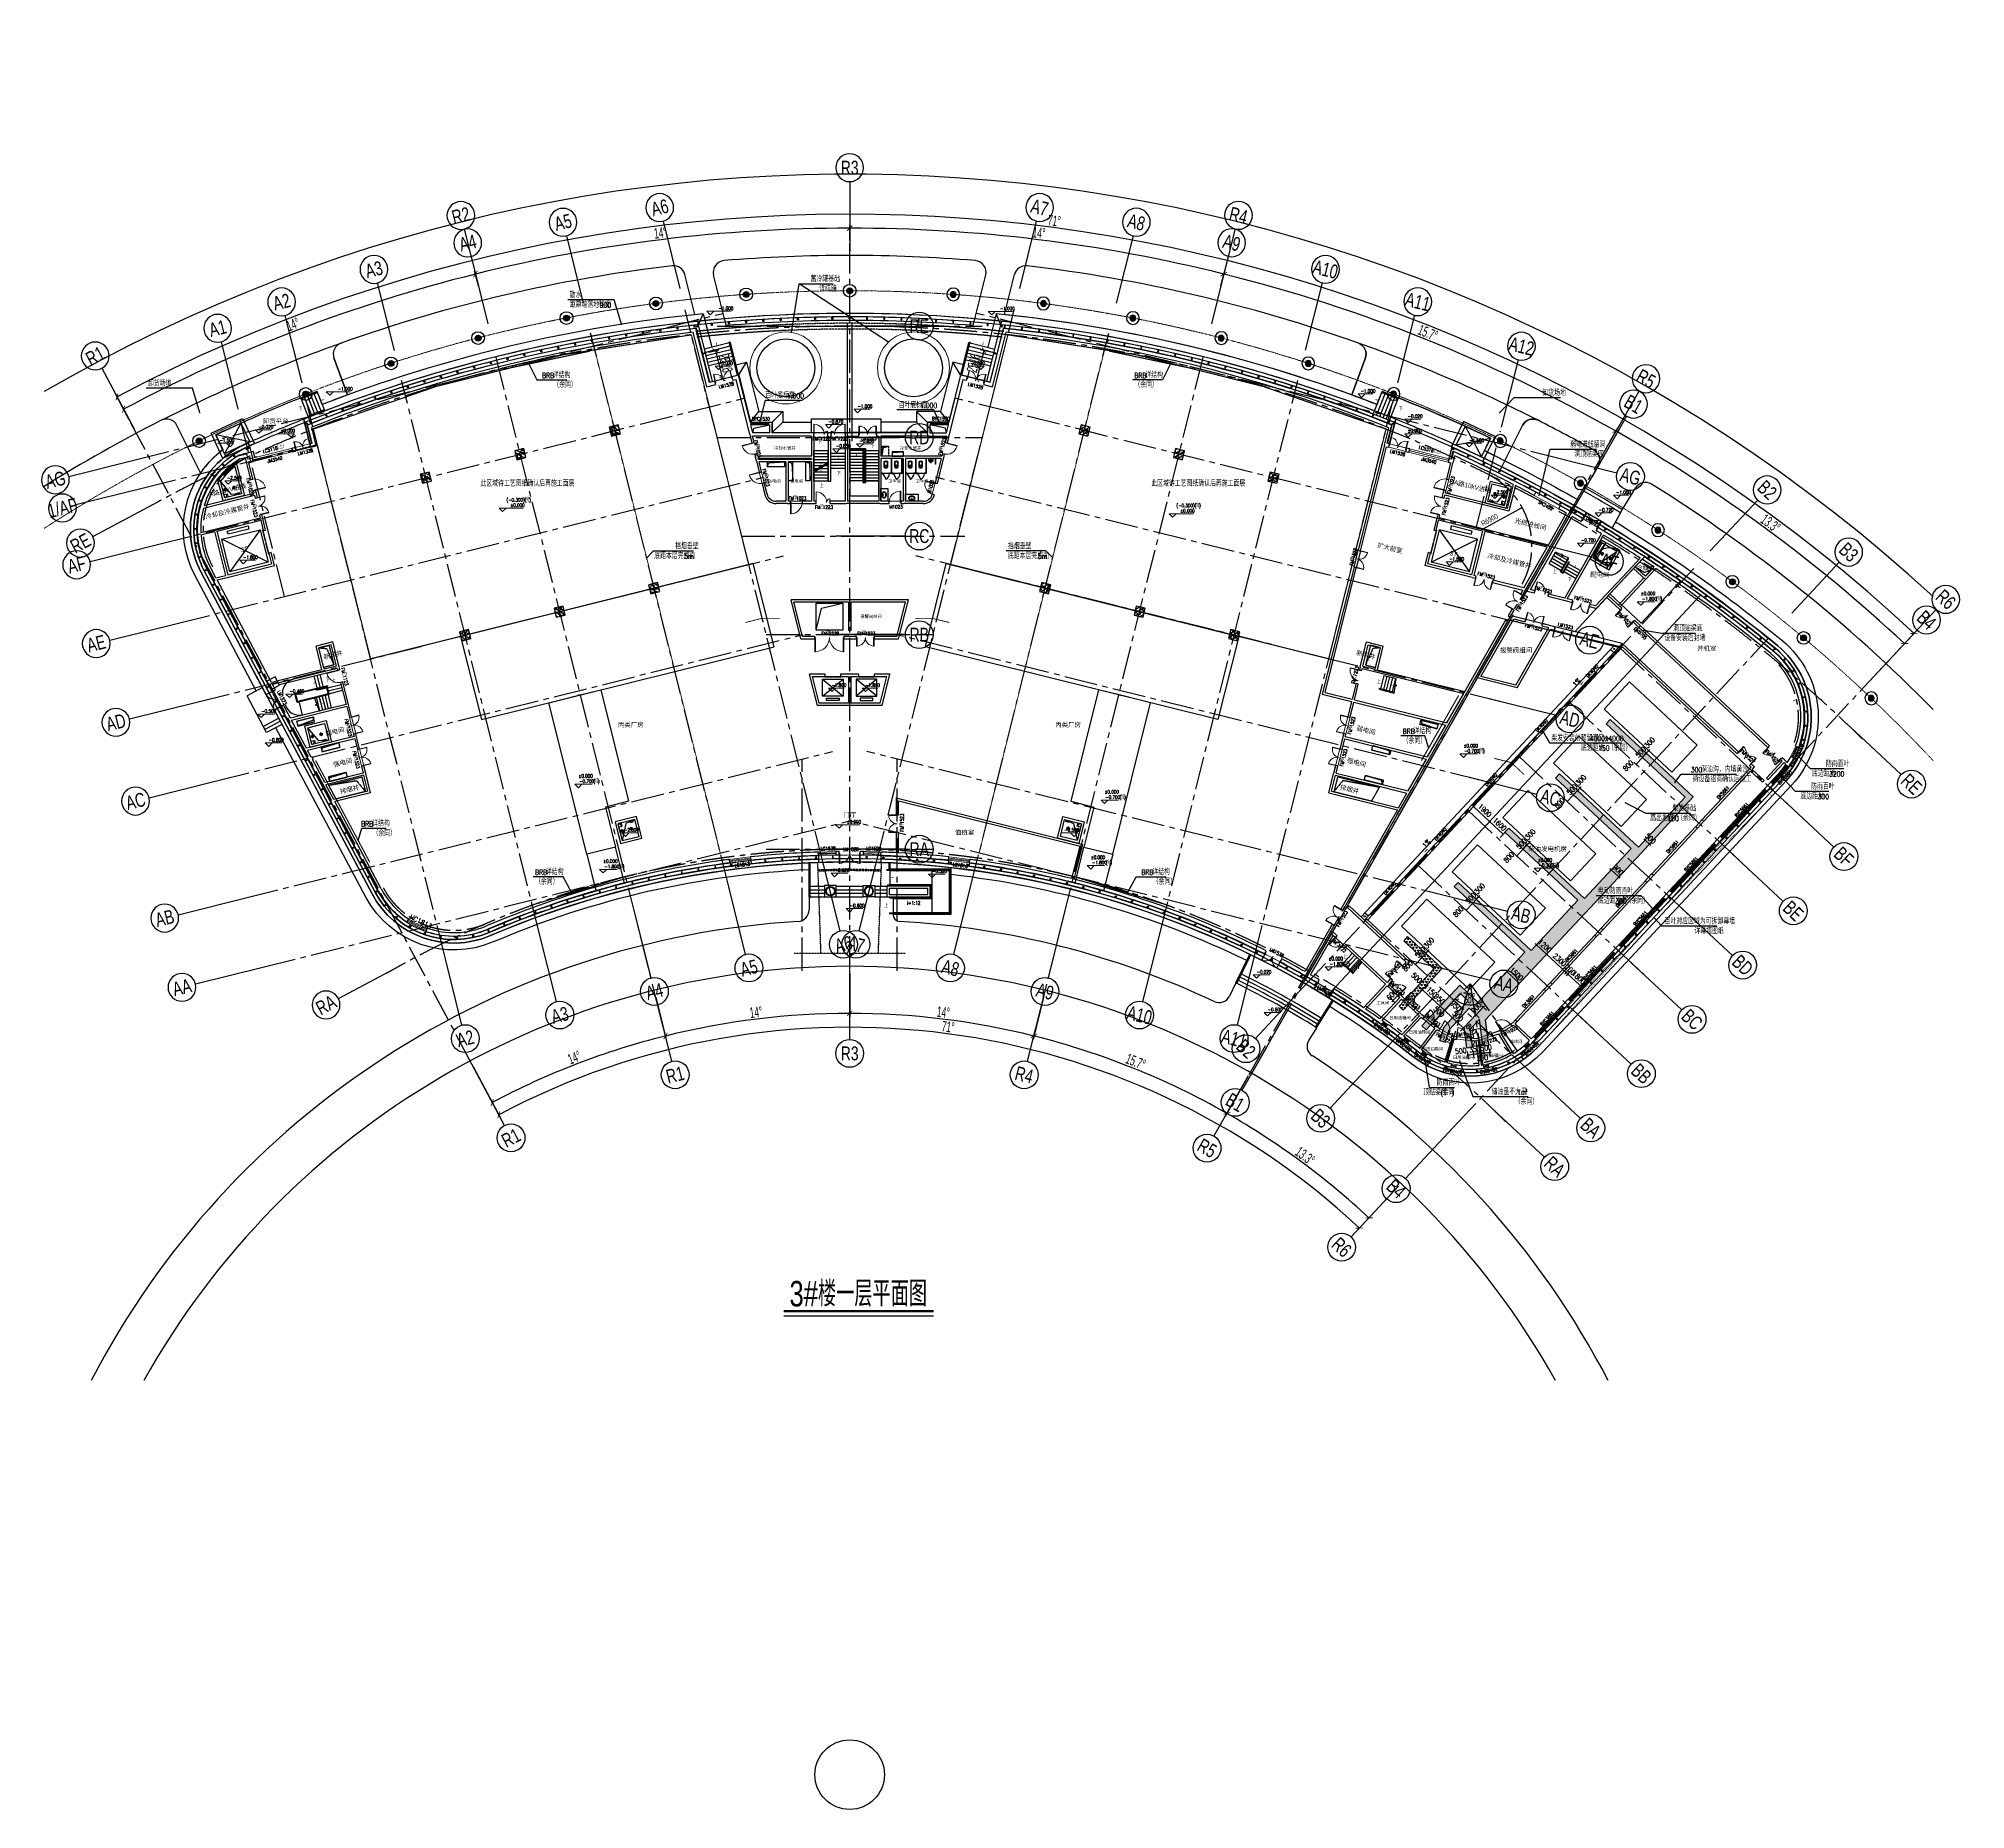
# Model space of a CAD drawing. Extents: x 138868 to 1251000, y -188972 to 132579.
# Drawn here: x 138868 to 305000, y -188972 to -36271 of the extents above; entities that cross this region are included whole.
import ezdxf
from ezdxf.enums import TextEntityAlignment as Align

# ---------------------------------------------------------------- set-up
doc = ezdxf.new("R2010")
doc.units = 0
for name, pattern in [('CENTER2', [28.575, 19.05, -3.175, 3.175, -3.175]), ('DASH', [0.35, 0.25, -0.1]), ('DASHDOT', [1, 0.5, -0.25, 0, -0.25])]:
    doc.linetypes.add(name, pattern=pattern)
doc.layers.get('0').update_dxf_attribs({"color": 8})
doc.layers.get('Defpoints').update_dxf_attribs({"color": 8})
for name, color, linetype in [('#幕墙线-平面', 8, 'Continuous'), ('#文字', 8, 'Continuous'), ('#标注', 8, 'Continuous'), ('#结构边线+内凹外凸边线', 8, 'Continuous'), ('#轴线', 8, 'CENTER2'), ('A-ELEV-PATT', 8, 'Continuous'), ('A-FLOR', 8, 'Continuous'), ('A-FLOR-GRND', 8, 'Continuous'), ('A-FLOR-HOLE', 8, 'Continuous'), ('A-FLOR-OVHD', 8, 'DASH'), ('A-FLOR-PIPE', 8, 'Continuous'), ('A-FLOR-RAIL', 8, 'Continuous'), ('A-FLOR-SPCL', 8, 'Continuous'), ('A-FLOR-UNDR', 8, 'Continuous'), ('A-Hole', 8, 'Continuous'), ('A-ROAD', 8, 'Continuous'), ('A-SEC-STEEL', 8, 'Continuous'), ('A-SECT-2', 8, 'Continuous'), ('A-THERMAL', 8, 'Continuous'), ('COLUMN', 8, 'Continuous'), ('CURTWALL', 8, 'Continuous'), ('dim', 8, 'Continuous'), ('DIM_LEAD', 8, 'Continuous'), ('DIM_SYMB', 8, 'Continuous'), ('E-EQPM-DIMS', 8, 'Continuous'), ('E-电缆排管', 8, 'Continuous'), ('EQUIP-箱柜', 8, 'Continuous'), ('EVTR', 8, 'Continuous'), ('G-equip', 8, 'Continuous'), ('PUB_HATCH', 8, 'Continuous'), ('STAIR', 8, 'Continuous'), ('WINDOW_TEXT', 8, 'Continuous'), ('建-填充', 8, 'Continuous'), ('数据中心轮廓线', 8, 'Continuous')]:
    doc.layers.add(name, color=color, linetype=linetype)
for name, color, linetype, lineweight in [('A-WALL', 8, 'Continuous', 50), ('DIM_ELEV', 8, 'Continuous', 5), ('DOOR_FIRE', 8, 'Continuous', 13), ('DOOR_FIRE_TEXT', 8, 'Continuous', 9), ('DOTE', 8, 'DASHDOT', 5), ('E', 8, 'Continuous', 9), ('G-设备基础', 8, 'Continuous', 9), ('PUB_DIM', 8, 'Continuous', 5), ('PUB_TEXT', 8, 'Continuous', 5), ('WALL', 8, 'Continuous', 30), ('WINDOW', 8, 'Continuous', 13), ('阻尼器布置', 8, 'Continuous', 9)]:
    doc.layers.add(name, color=color, linetype=linetype, lineweight=lineweight)
doc.styles.add('#文字', font='jrs.shx', dxfattribs={"width": 0.7, "bigfont": 'hztxt.shx'})
doc.styles.add('_TCH_DIM', font='SIMPLEX', dxfattribs={"bigfont": 'GBCBIG'})
doc.styles.add('_TCH_DIM_T3', font='SIMPLEX', dxfattribs={"width": 0.705882, "bigfont": 'GBCBIG'})
doc.styles.add('_TCH_WINDOW', font='SIMPLEX', dxfattribs={"height": 3.5, "bigfont": 'GBCBIG'})
doc.styles.add('JHZX', font='jrs.shx', dxfattribs={"width": 0.6, "bigfont": 'jhz.shx'})
doc.styles.get("Standard").update_dxf_attribs({"font": 'arial.ttf'})
doc.dimstyles.new('_TCH_ARCH&&150', dxfattribs={"dimtxt": 446.25, "dimasz": 150, "dimexe": 375, "dimexo": 450, "dimgap": 189.375, "dimtad": 1, "dimdec": 0, "dimzin": 0, "dimdsep": 46, "dimtxsty": '_TCH_DIM_T3', "dimblk": 'ARCHTICK', "dimcen": 0.09, "dimclrt": 7, "dimazin": 2, "dimtfac": 1, "dimtdec": 0, "dimtix": 1, "dimtmove": 2, "dimatfit": 3, "dimfxl": 150, "dimtolj": 1, "dimtzin": 0, "dimarcsym": 0})
doc.dimstyles.new('JZBZ-300', dxfattribs={"dimscale": 300, "dimtxt": 3, "dimasz": 1.5, "dimexe": 1, "dimexo": 1, "dimgap": 0.5, "dimtad": 1, "dimdec": 0, "dimdsep": 46, "dimtxsty": 'JHZX', "dimblk1": 'ARCHTICK', "dimblk2": 'ARCHTICK', "dimsah": 1, "dimcen": 0, "dimclrd": 1, "dimclre": 1, "dimclrt": 2, "dimadec": 1, "dimazin": 2, "dimtfac": 1, "dimtdec": 0, "dimtix": 1, "dimtmove": 0, "dimatfit": 3, "dimfxl": 1, "dimtolj": 1, "dimlwd": -1, "dimlwe": -1, "dimarcsym": 1})
pattern_1 = [(60, (-1254643.84, -298610.17), (-142.87495, 247.46673), [142.875, -142.875]), (120, (-1254643.84, -298610.17), (-285.74995, 3e-05), [142.875, -142.875]), (0, (-1254715.27, -298486.43), (142.875, 247.4667), [142.875, -142.875])]

# ---------------------------------------------------------------- blocks, each defined once
blk = doc.blocks.new('*U3270')
blk.add_line((-11.63, -0.75), (11.88, -0.75))
at = {"const_width": 0.4}
blk.add_lwpolyline([(-11.63, 0), (11.88, 0)], dxfattribs=at)
at = {"style": 'JHZX', "width": 0.75}
blk.add_attdef('立面图', text='', height=4, dxfattribs=at).set_placement((0.06, 2.74), align=Align.MIDDLE_CENTER)
blk = doc.blocks.new('Hole-1F')
at = {"layer": 'A-FLOR-HOLE'}
for points in [[(-2900, 101000), (-600, 101000), (-600, 98700), (-2900, 98700), (-2900, 101000)], [(-2900, 98700), (-2416, 100569), (-600, 101000)]]:
    blk.add_lwpolyline(points, dxfattribs=at)
at = {"layer": 'A-FLOR-OVHD'}
for points in [[(2800, 114550), (3350, 114550), (3350, 113700), (2800, 113700)], [(-46230, 91174), (-47686, 90811), (-47589, 90423), (-46133, 90786)], [(49262, 90934), (50718, 90571), (50621, 90183), (49165, 90545)], [(-45492, 88215), (-43940, 88602), (-44037, 88990), (-45589, 88603)], [(46560, 87949), (45007, 88336), (45104, 88724), (46656, 88337)], [(-44851, 85643), (-43299, 86031), (-43396, 86419), (-44948, 86032)], [(-42062, 86030), (-41747, 84768), (-44283, 84136), (-44912, 85319)], [(42062, 86030), (41747, 84768), (45009, 83955), (45678, 85128)], [(45919, 85377), (44366, 85764), (44463, 86153), (46015, 85765)]]:
    blk.add_lwpolyline(points, close=True, dxfattribs=at)
for points in [[(2800, 113700), (2904, 114443), (3350, 114550)], [(-45342, 95466), (-45766, 97164), (-44892, 97382), (-44469, 95684), (-45342, 95466)], [(-45766, 97164), (-45103, 97108), (-44469, 95684)], [(45342, 95466), (45766, 97164), (44892, 97382), (44469, 95684), (45342, 95466)], [(45766, 97164), (45103, 97108), (44469, 95684)], [(-46230, 91174), (-46272, 90896), (-47589, 90423)], [(49262, 90934), (49304, 90656), (50621, 90183)], [(-45492, 88215), (-45457, 88557), (-44037, 88990)], [(46560, 87949), (46524, 88290), (45104, 88724)], [(-44851, 85643), (-44815, 85985), (-43396, 86419)], [(-44912, 85319), (-42520, 85713), (-41747, 84768)], [(45678, 85128), (42520, 85713), (41747, 84768)], [(45919, 85377), (45883, 85719), (44463, 86153)]]:
    blk.add_lwpolyline(points, dxfattribs=at)
at = {"layer": 'A-Hole'}
for points in [[(-8338, 115700), (-8253, 116098), (-6900, 116400)], [(8338, 115700), (8253, 116098), (6900, 116400)], [(-7100, 112800), (-6983, 113123), (-5600, 113200)], [(-5300, 113200), (-4977, 113082), (-4900, 111600)], [(-3800, 113200), (-3477, 113082), (-3400, 111600)], [(3650, 113700), (3723, 114006), (4650, 114050)]]:
    blk.add_lwpolyline(points, dxfattribs=at)
for points in [[(-7100, 112800), (-5600, 112800), (-5600, 113200), (-7100, 113200)], [(-5300, 113200), (-5300, 111600), (-4900, 111600), (-4900, 113200)], [(-3800, 113200), (-3800, 111600), (-3400, 111600), (-3400, 113200)], [(3650, 113700), (4650, 113700), (4650, 114050), (3650, 114050)]]:
    blk.add_lwpolyline(points, close=True, dxfattribs=at)
blk.add_circle((0, 0), 3000, dxfattribs=at)
blk = doc.blocks.new('yyt')
at = {"layer": 'STAIR'}
for points in [[(-1272, -1698), (1359, -3139), (2512, -1034), (-119, 407)], [(-865, -1579), (1240, -2732), (2105, -1153), (0, 0)]]:
    blk.add_lwpolyline(points, close=True, dxfattribs=at)
for points in [[(-865, -1579), (2105, -1153)], [(0, 0), (1240, -2732)]]:
    blk.add_lwpolyline(points, dxfattribs=at)
blk = doc.blocks.new('lz-1')
at = {"layer": 'A-SEC-STEEL', "ltscale": 0.5}
for radius in [400, 350]:
    blk.add_circle((0, 0), radius, dxfattribs=at)
blk = doc.blocks.new('9-10#$0$$TCHSYS$APDOOR2D')
blk.add_line((0.5, 0), (0, 0.87))
blk.add_arc((0.5, 0), 1, 120, 180)
blk = doc.blocks.new('9-10#$0$$lvtry$00000202')
for p, q in [((140, -470, 0), (-140, -470, 0)), ((-110, -40, 0), (-110, -470, 0)), ((100, -30, 0), (-100, -30, 0)), ((110, -470, 0), (110, -40, 0))]:
    blk.add_line(p, q)
at = {"elevation": 0}
blk.add_lwpolyline([(140, -40, 0.4142136), (100, 0), (-100, 0, 0.4142136), (-140, -40), (-140, -480, 0.4142136), (-30, -590), (30, -590, 0.4142136), (140, -480)], format="xyb", close=True, dxfattribs=at)
blk.add_circle((0, -359, 0), 20)
for centre, start, end in [((-100, -40, 0), 90, 180), ((100, -40, 0), 0, 90)]:
    blk.add_arc(centre, 10, start, end)
for p in [(0, 0, 0), (0, -359, 0)]:
    blk.add_point(p)
blk = doc.blocks.new('9-10#$0$$lvtry$00000195')
for p, q in [((-165, -91), (-34, -91)), ((-17, -58), (-17, -48)), ((-16, -91), (-11, -91)), ((11, -91), (165, -91)), ((17, -58), (17, -48))]:
    blk.add_line(p, q)
blk.add_lwpolyline([(273, -195, -0.1321382), (254, -266, -0.1066614), (193, -332, -0.0833394), (108, -374, -0.0720394), (0, -389, -0.0720394), (-108, -374, -0.0833394), (-193, -332, -0.1066614), (-254, -266, -0.1321382), (-273, -195, -0.1321382), (-254, -124, -0.1066614), (-193, -57, -0.0833394), (-108, -16, -0.0720394), (0, 0, -0.0720394), (108, -16, -0.0833394), (193, -57, -0.1066614), (254, -124, -0.1321382)], format="xyb", close=True)
blk.add_circle((0, -58), 16.7)
for centre, radius, start, end in [((-131, -195), 101, 149.8906, 180), ((-131, -195), 101, 180, 210.1094), ((-68, -231), 174, 128.92569, 149.8906), ((-68, -158), 174, 210.1094, 234.46232), ((-165, -111), 20, 90, 128.92569), ((-27, -100), 245, 234.46232, 253.51826), ((0, -9), 340, 253.51826, 270), ((-40, -49), 10.1, 106.60956, 258.16482), ((-64, 218), 259, 274.70692, 282.37316), ((-75, -228), 173, 71.36005, 79.18732), ((-29, -95), 6.77, 155.34398, 308.32242), ((-171, 3), 166, 324.84107, 338.13372), ((-171, 3), 170, 324.84107, 331.35233), ((-29, -95), 3.37, 155.34398, 308.32242), ((100, -210), 170, 132.31406, 138.82532), ((100, -210), 166, 125.53268, 138.82532), ((0, -131), 25, 112.516, 67.484), ((-12, -74), 10.6, 201.89238, 261.77402), ((0, -48), 16.7, 0, 180), ((-381, -131), 372, 2.39824, 6.76269), ((0, -111), 9.9, 201.78369, 338.21631), ((0, -9), 340, 270, 286.48174), ((64, 218), 259, 257.62684, 265.29308), ((381, -131), 372, 170.10083, 177.60176), ((75, -228), 173, 100.81268, 110.41907), ((40, -49), 10.1, 281.83518, 73.39044), ((27, -100), 245, 286.48174, 305.53768), ((165, -111), 20, 51.07431, 90), ((165, -111), 20, 51.07431, 90), ((68, -158), 174, 305.53768, 329.8906), ((68, -231), 174, 30.1094, 51.07431), ((131, -195), 101, 0, 30.1094), ((131, -195), 101, 329.8906, 0)]:
    blk.add_arc(centre, radius, start, end)
for p in [(0, -58), (0, -131)]:
    blk.add_point(p)
blk = doc.blocks.new('E-DK')
at = {"layer": 'E-EQPM-DIMS', "ltscale": 100}
blk.add_lwpolyline([(132905, 58716), (132905, 58866), (133205, 58866), (133205, 58716)], dxfattribs=at)
at = {"layer": 'E-电缆排管'}
for p, q in [((131666, 60416), (133566, 60416)), ((131666, 58516), (131666, 60416)), ((131866, 58716), (131866, 60216)), ((131866, 60216), (133366, 60216)), ((132518, 58875), (131866, 60216)), ((133366, 60216), (133366, 58716)), ((133566, 60416), (133566, 58516)), ((133566, 58516), (131666, 58516)), ((133366, 58716), (131866, 58716)), ((131949, 59479), (132117, 59257)), ((131953, 59320), (132121, 59542)), ((132028, 59539), (132197, 59318)), ((132032, 59260), (132201, 59482)), ((133366, 58716), (132518, 58875)), ((132737, 59479), (132906, 59257)), ((132741, 59320), (132910, 59542)), ((132817, 59539), (132985, 59318)), ((132821, 59260), (132989, 59482))]:
    blk.add_line(p, q, dxfattribs=at)
at = {"layer": 'EQUIP-箱柜'}
blk.add_lwpolyline([(132166, 59016), (132166, 58716), (131866, 58716), (131866, 59016)], close=True, dxfattribs=at)
blk.add_lwpolyline([(131866, 58716), (132047, 58799), (132166, 59016)], dxfattribs=at)
blk = doc.blocks.new('9-10#$0$$lvtry$00000224')
at = {"elevation": 0}
blk.add_lwpolyline([(-205, -191), (-205, 0), (205, 0), (205, -191, 0.2680682), (51, -323, -0.3177651), (0, -360, -0.3177651), (-51, -323, 0.2680682)], format="xyb", close=True, dxfattribs=at)
for centre in [(0, -60, 0), (0, -242, 0)]:
    blk.add_circle(centre, 20)
for centre, radius, start, end in [((-152, -175, 0), 10, 114.10839, 248.1394), ((5, -526, 0), 395, 66.66751, 114.10839), ((-243, -401, 0), 233, 19.26394, 68.1394), ((0, -316, 0), 24, 199.26394, 269.49984), ((0, -316, 0), 24, 270.50016, 340.73606), ((243, -401, 0), 233, 110.49411, 160.73606), ((158, -173, 0), 10, 290.49411, 66.66751)]:
    blk.add_arc(centre, radius, start, end)
for p in [(0, -60, 0), (0, -242, 0)]:
    blk.add_point(p)
blk = doc.blocks.new('_YZH')
blk.add_circle((0, 0), 0.5)
at = {"layer": 'PUB_HATCH', "const_width": 0.5}
blk.add_lwpolyline([(-0.25, 0, 1), (0.25, 0, 1)], format="xyb", close=True, dxfattribs=at)
blk = doc.blocks.new('col-ll')
at = {"layer": 'CURTWALL'}
blk.add_circle((0, 0), 550, dxfattribs=at)
at = {"layer": 'COLUMN', "xscale": 500, "yscale": 500, "zscale": 500}
blk.add_blockref('_YZH', (0, 0), dxfattribs=at)
blk = doc.blocks.new('_ARCHTICK')
at = {"color": 0, "linetype": 'ByBlock', "const_width": 0.15}
blk.add_lwpolyline([(-0.5, -0.5), (0.5, 0.5)], dxfattribs=at)
blk = doc.blocks.new('*D193')
at = {"layer": 'Defpoints', "color": 0, "transparency": 16777216}
for p in [(-15859, -14807), (-14984, -16068), (-14762, -15830)]:
    blk.add_point(p, dxfattribs=at)
at = {"layer": 'PUB_DIM', "color": 0, "lineweight": -2, "transparency": 16777216}
for p, q in [((-16166, -15136), (-16337, -15320)), ((-16081, -15045), (-14984, -16068)), ((-15069, -16159), (-15240, -16343))]:
    blk.add_line(p, q, dxfattribs=at)
at = {"layer": 'PUB_DIM', "color": 0, "lineweight": -2, "transparency": 16777216, "xscale": 150, "yscale": 150, "zscale": 150}
for p, rotation in [((-16081, -15045), 137.0000000000141), ((-14984, -16068), 317.0000000000141)]:
    blk.add_blockref('_ARCHTICK', p, dxfattribs=dict(at, rotation=rotation))
at = {"layer": 'PUB_DIM', "color": 7, "transparency": 16777216, "insert": (-15251, -15255), "char_height": 446.2, "attachment_point": 5, "rotation": 317, "style": '_TCH_DIM_T3'}
blk.add_mtext('\\A1;1500', dxfattribs=at)
blk = doc.blocks.new('*D194')
at = {"layer": 'Defpoints', "color": 0, "transparency": 16777216}
for p in [(-24289, -14131), (-23744, -13546), (-23409, -13858)]:
    blk.add_point(p, dxfattribs=at)
at = {"layer": 'PUB_DIM', "color": 0, "lineweight": -2, "transparency": 16777216}
for p, q in [((-23960, -14438), (-23680, -14699)), ((-23954, -14444), (-23409, -13858)), ((-23415, -13853), (-23134, -14114))]:
    blk.add_line(p, q, dxfattribs=at)
at = {"layer": 'PUB_DIM', "color": 0, "lineweight": -2, "transparency": 16777216, "xscale": 150, "yscale": 150, "zscale": 150}
for p, rotation in [((-23954, -14444), 227.0000000002261), ((-23409, -13858), 47.00000000022607)]:
    blk.add_blockref('_ARCHTICK', p, dxfattribs=dict(at, rotation=rotation))
at = {"layer": 'PUB_DIM', "color": 7, "transparency": 16777216, "insert": (-24634, -14568), "char_height": 446.2, "attachment_point": 5, "rotation": 47, "style": '_TCH_DIM_T3'}
blk.add_mtext('\\A1;800', dxfattribs=at)
blk = doc.blocks.new('*D195')
at = {"layer": 'Defpoints', "color": 0, "transparency": 16777216}
for p in [(-23403, -13180), (-23744, -13546), (-23068, -13493)]:
    blk.add_point(p, dxfattribs=at)
at = {"layer": 'PUB_DIM', "color": 0, "lineweight": -2, "transparency": 16777216}
for p, q in [((-23409, -13858), (-23511, -13968)), ((-23415, -13853), (-23134, -14114)), ((-23409, -13858), (-23068, -13493)), ((-23074, -13487), (-22793, -13749)), ((-23068, -13493), (-22965, -13383))]:
    blk.add_line(p, q, dxfattribs=at)
at = {"layer": 'PUB_DIM', "color": 0, "lineweight": -2, "transparency": 16777216, "xscale": 150, "yscale": 150, "zscale": 150}
for p, rotation in [((-23409, -13858), 47.00000000022565), ((-23068, -13493), 227.0000000002257)]:
    blk.add_blockref('_ARCHTICK', p, dxfattribs=dict(at, rotation=rotation))
at = {"layer": 'PUB_DIM', "color": 7, "transparency": 16777216, "insert": (-23540, -13394), "char_height": 446.2, "attachment_point": 5, "rotation": 47, "style": '_TCH_DIM_T3'}
blk.add_mtext('\\A1;500', dxfattribs=at)
blk = doc.blocks.new('*D196')
at = {"layer": 'Defpoints', "color": 0, "transparency": 16777216}
for p in [(-23403, -13180), (-23198, -12961), (-22863, -13273)]:
    blk.add_point(p, dxfattribs=at)
at = {"layer": 'PUB_DIM', "color": 0, "lineweight": -2, "transparency": 16777216}
for p, q in [((-23068, -13493), (-22863, -13273)), ((-22869, -13268), (-22589, -13529)), ((-22863, -13273), (-22761, -13164)), ((-23068, -13493), (-23170, -13602)), ((-23074, -13487), (-22793, -13749))]:
    blk.add_line(p, q, dxfattribs=at)
at = {"layer": 'PUB_DIM', "color": 0, "lineweight": -2, "transparency": 16777216, "xscale": 150, "yscale": 150, "zscale": 150}
for p, rotation in [((-22863, -13273), 227.0000000002261), ((-23068, -13493), 47.00000000022613)]:
    blk.add_blockref('_ARCHTICK', p, dxfattribs=dict(at, rotation=rotation))
at = {"layer": 'PUB_DIM', "color": 7, "transparency": 16777216, "insert": (-22786, -12586), "char_height": 446.2, "attachment_point": 5, "rotation": 47, "style": '_TCH_DIM_T3'}
blk.add_mtext('\\A1;300', dxfattribs=at)
blk = doc.blocks.new('*D197')
at = {"layer": 'Defpoints', "color": 0, "transparency": 16777216}
for p in [(-19925, -9450), (-19379, -8865), (-19044, -9178)]:
    blk.add_point(p, dxfattribs=at)
at = {"layer": 'PUB_DIM', "color": 0, "lineweight": -2, "transparency": 16777216}
for p, q in [((-19596, -9757), (-19315, -10019)), ((-19589, -9763), (-19044, -9178)), ((-19050, -9172), (-18769, -9434))]:
    blk.add_line(p, q, dxfattribs=at)
at = {"layer": 'PUB_DIM', "color": 0, "lineweight": -2, "transparency": 16777216, "xscale": 150, "yscale": 150, "zscale": 150}
for p, rotation in [((-19589, -9763), 227.0000000002261), ((-19044, -9178), 47.00000000022607)]:
    blk.add_blockref('_ARCHTICK', p, dxfattribs=dict(at, rotation=rotation))
at = {"layer": 'PUB_DIM', "color": 7, "transparency": 16777216, "insert": (-20270, -9887), "char_height": 446.2, "attachment_point": 5, "rotation": 47, "style": '_TCH_DIM_T3'}
blk.add_mtext('\\A1;800', dxfattribs=at)
blk = doc.blocks.new('*D198')
at = {"layer": 'Defpoints', "color": 0, "transparency": 16777216}
for p in [(-19379, -8865), (-19038, -8499), (-18703, -8812)]:
    blk.add_point(p, dxfattribs=at)
at = {"layer": 'PUB_DIM', "color": 0, "lineweight": -2, "transparency": 16777216}
for p, q in [((-19044, -9178), (-19146, -9287)), ((-19050, -9172), (-18769, -9434)), ((-19044, -9178), (-18703, -8812)), ((-18709, -8806), (-18428, -9068)), ((-18703, -8812), (-18600, -8702))]:
    blk.add_line(p, q, dxfattribs=at)
at = {"layer": 'PUB_DIM', "color": 0, "lineweight": -2, "transparency": 16777216, "xscale": 150, "yscale": 150, "zscale": 150}
for p, rotation in [((-19044, -9178), 47.00000000022565), ((-18703, -8812), 227.0000000002257)]:
    blk.add_blockref('_ARCHTICK', p, dxfattribs=dict(at, rotation=rotation))
at = {"layer": 'PUB_DIM', "color": 7, "transparency": 16777216, "insert": (-19175, -8714), "char_height": 446.2, "attachment_point": 5, "rotation": 47, "style": '_TCH_DIM_T3'}
blk.add_mtext('\\A1;500', dxfattribs=at)
blk = doc.blocks.new('*D199')
at = {"layer": 'Defpoints', "color": 0, "transparency": 16777216}
for p in [(-18833, -8280), (-19038, -8499), (-18498, -8593)]:
    blk.add_point(p, dxfattribs=at)
at = {"layer": 'PUB_DIM', "color": 0, "lineweight": -2, "transparency": 16777216}
for p, q in [((-18703, -8812), (-18805, -8922)), ((-18709, -8806), (-18428, -9068)), ((-18703, -8812), (-18498, -8593)), ((-18504, -8587), (-18224, -8848)), ((-18498, -8593), (-18396, -8483))]:
    blk.add_line(p, q, dxfattribs=at)
at = {"layer": 'PUB_DIM', "color": 0, "lineweight": -2, "transparency": 16777216, "xscale": 150, "yscale": 150, "zscale": 150}
for p, rotation in [((-18703, -8812), 47.00000000022613), ((-18498, -8593), 227.0000000002261)]:
    blk.add_blockref('_ARCHTICK', p, dxfattribs=dict(at, rotation=rotation))
at = {"layer": 'PUB_DIM', "color": 7, "transparency": 16777216, "insert": (-18421, -7905), "char_height": 446.2, "attachment_point": 5, "rotation": 47, "style": '_TCH_DIM_T3'}
blk.add_mtext('\\A1;300', dxfattribs=at)
blk = doc.blocks.new('*D200')
at = {"layer": 'Defpoints', "color": 0, "transparency": 16777216}
for p in [(-15560, -4769), (-15014, -4184), (-14679, -4497)]:
    blk.add_point(p, dxfattribs=at)
at = {"layer": 'PUB_DIM', "color": 0, "lineweight": -2, "transparency": 16777216}
for p, q in [((-15225, -5082), (-14679, -4497)), ((-14685, -4491), (-14405, -4753)), ((-15231, -5076), (-14950, -5338))]:
    blk.add_line(p, q, dxfattribs=at)
at = {"layer": 'PUB_DIM', "color": 0, "lineweight": -2, "transparency": 16777216, "xscale": 150, "yscale": 150, "zscale": 150}
for p, rotation in [((-15225, -5082), 227.0000000002259), ((-14679, -4497), 47.00000000022593)]:
    blk.add_blockref('_ARCHTICK', p, dxfattribs=dict(at, rotation=rotation))
at = {"layer": 'PUB_DIM', "color": 7, "transparency": 16777216, "insert": (-15905, -5207), "char_height": 446.2, "attachment_point": 5, "rotation": 47, "style": '_TCH_DIM_T3'}
blk.add_mtext('\\A1;800', dxfattribs=at)
blk = doc.blocks.new('*D201')
at = {"layer": 'Defpoints', "color": 0, "transparency": 16777216}
for p in [(-15014, -4184), (-14673, -3819), (-14338, -4131)]:
    blk.add_point(p, dxfattribs=at)
at = {"layer": 'PUB_DIM', "color": 0, "lineweight": -2, "transparency": 16777216}
for p, q in [((-14679, -4497), (-14781, -4607)), ((-14685, -4491), (-14405, -4753)), ((-14679, -4497), (-14338, -4131)), ((-14344, -4126), (-14064, -4387)), ((-14338, -4131), (-14236, -4022))]:
    blk.add_line(p, q, dxfattribs=at)
at = {"layer": 'PUB_DIM', "color": 0, "lineweight": -2, "transparency": 16777216, "xscale": 150, "yscale": 150, "zscale": 150}
for p, rotation in [((-14679, -4497), 47.00000000022573), ((-14338, -4131), 227.0000000002258)]:
    blk.add_blockref('_ARCHTICK', p, dxfattribs=dict(at, rotation=rotation))
at = {"layer": 'PUB_DIM', "color": 7, "transparency": 16777216, "insert": (-14810, -4033), "char_height": 446.2, "attachment_point": 5, "rotation": 47, "style": '_TCH_DIM_T3'}
blk.add_mtext('\\A1;500', dxfattribs=at)
blk = doc.blocks.new('*D202')
at = {"layer": 'Defpoints', "color": 0, "transparency": 16777216}
for p in [(-14673, -3819), (-14469, -3599), (-14133, -3912)]:
    blk.add_point(p, dxfattribs=at)
at = {"layer": 'PUB_DIM', "color": 0, "lineweight": -2, "transparency": 16777216}
for p, q in [((-14338, -4131), (-14440, -4241)), ((-14344, -4126), (-14064, -4387)), ((-14338, -4131), (-14133, -3912)), ((-14140, -3906), (-13859, -4168)), ((-14133, -3912), (-14031, -3802))]:
    blk.add_line(p, q, dxfattribs=at)
at = {"layer": 'PUB_DIM', "color": 0, "lineweight": -2, "transparency": 16777216, "xscale": 150, "yscale": 150, "zscale": 150}
for p, rotation in [((-14338, -4131), 47.0000000002259), ((-14133, -3912), 227.0000000002259)]:
    blk.add_blockref('_ARCHTICK', p, dxfattribs=dict(at, rotation=rotation))
at = {"layer": 'PUB_DIM', "color": 7, "transparency": 16777216, "insert": (-14057, -3225), "char_height": 446.2, "attachment_point": 5, "rotation": 47, "style": '_TCH_DIM_T3'}
blk.add_mtext('\\A1;300', dxfattribs=at)
blk = doc.blocks.new('*D203')
at = {"layer": 'Defpoints', "color": 0, "transparency": 16777216}
for p in [(-10650, 496), (-10314, 184), (-11195, -89)]:
    blk.add_point(p, dxfattribs=at)
at = {"layer": 'PUB_DIM', "color": 0, "lineweight": -2, "transparency": 16777216}
for p, q in [((-10860, -402), (-10314, 184)), ((-10320, 189), (-10040, -72)), ((-10866, -396), (-10585, -657))]:
    blk.add_line(p, q, dxfattribs=at)
at = {"layer": 'PUB_DIM', "color": 0, "lineweight": -2, "transparency": 16777216, "xscale": 150, "yscale": 150, "zscale": 150}
for p, rotation in [((-10314, 184), 47.00000000022592), ((-10860, -402), 227.0000000002259)]:
    blk.add_blockref('_ARCHTICK', p, dxfattribs=dict(at, rotation=rotation))
at = {"layer": 'PUB_DIM', "color": 7, "transparency": 16777216, "insert": (-11540, -526), "char_height": 446.2, "attachment_point": 5, "rotation": 47, "style": '_TCH_DIM_T3'}
blk.add_mtext('\\A1;800', dxfattribs=at)
blk = doc.blocks.new('*D204')
at = {"layer": 'Defpoints', "color": 0, "transparency": 16777216}
for p in [(-10650, 496), (-10309, 862), (-9973, 549)]:
    blk.add_point(p, dxfattribs=at)
at = {"layer": 'PUB_DIM', "color": 0, "lineweight": -2, "transparency": 16777216}
for p, q in [((-10314, 184), (-10416, 74)), ((-10320, 189), (-10040, -72)), ((-10314, 184), (-9973, 549)), ((-9979, 555), (-9699, 293)), ((-9973, 549), (-9871, 659))]:
    blk.add_line(p, q, dxfattribs=at)
at = {"layer": 'PUB_DIM', "color": 0, "lineweight": -2, "transparency": 16777216, "xscale": 150, "yscale": 150, "zscale": 150}
for p, rotation in [((-10314, 184), 47.0000000002259), ((-9973, 549), 227.0000000002259)]:
    blk.add_blockref('_ARCHTICK', p, dxfattribs=dict(at, rotation=rotation))
at = {"layer": 'PUB_DIM', "color": 7, "transparency": 16777216, "insert": (-10445, 648), "char_height": 446.2, "attachment_point": 5, "rotation": 47, "style": '_TCH_DIM_T3'}
blk.add_mtext('\\A1;500', dxfattribs=at)
blk = doc.blocks.new('*D205')
at = {"layer": 'Defpoints', "color": 0, "transparency": 16777216}
for p in [(-10309, 862), (-10104, 1081), (-9769, 769)]:
    blk.add_point(p, dxfattribs=at)
at = {"layer": 'PUB_DIM', "color": 0, "lineweight": -2, "transparency": 16777216}
for p, q in [((-9973, 549), (-10075, 440)), ((-9979, 555), (-9699, 293)), ((-9973, 549), (-9769, 769)), ((-9775, 774), (-9494, 513)), ((-9769, 769), (-9666, 878))]:
    blk.add_line(p, q, dxfattribs=at)
at = {"layer": 'PUB_DIM', "color": 0, "lineweight": -2, "transparency": 16777216, "xscale": 150, "yscale": 150, "zscale": 150}
for p, rotation in [((-9973, 549), 47.0000000002258), ((-9769, 769), 227.0000000002258)]:
    blk.add_blockref('_ARCHTICK', p, dxfattribs=dict(at, rotation=rotation))
at = {"layer": 'PUB_DIM', "color": 7, "transparency": 16777216, "insert": (-9692, 1456), "char_height": 446.2, "attachment_point": 5, "rotation": 47, "style": '_TCH_DIM_T3'}
blk.add_mtext('\\A1;300', dxfattribs=at)
blk = doc.blocks.new('*D206')
at = {"layer": 'Defpoints', "color": 0, "transparency": 16777216}
for p in [(-4726, 3723), (-4390, 3410), (-5271, 3138)]:
    blk.add_point(p, dxfattribs=at)
at = {"layer": 'PUB_DIM', "color": 0, "lineweight": -2, "transparency": 16777216}
for p, q in [((-4936, 2825), (-4390, 3410)), ((-4397, 3416), (-4116, 3155)), ((-4942, 2831), (-4662, 2570))]:
    blk.add_line(p, q, dxfattribs=at)
at = {"layer": 'PUB_DIM', "color": 0, "lineweight": -2, "transparency": 16777216, "xscale": 150, "yscale": 150, "zscale": 150}
for p, rotation in [((-4390, 3410), 47.00000000022586), ((-4936, 2825), 227.0000000002259)]:
    blk.add_blockref('_ARCHTICK', p, dxfattribs=dict(at, rotation=rotation))
at = {"layer": 'PUB_DIM', "color": 7, "transparency": 16777216, "insert": (-5616, 2701), "char_height": 446.2, "attachment_point": 5, "rotation": 47, "style": '_TCH_DIM_T3'}
blk.add_mtext('\\A1;800', dxfattribs=at)
blk = doc.blocks.new('*D207')
at = {"layer": 'Defpoints', "color": 0, "transparency": 16777216}
for p in [(-4726, 3723), (-4385, 4089), (-4049, 3776)]:
    blk.add_point(p, dxfattribs=at)
at = {"layer": 'PUB_DIM', "color": 0, "lineweight": -2, "transparency": 16777216}
for p, q in [((-4390, 3410), (-4493, 3301)), ((-4397, 3416), (-4116, 3155)), ((-4390, 3410), (-4049, 3776)), ((-4056, 3782), (-3775, 3520)), ((-4049, 3776), (-3947, 3886))]:
    blk.add_line(p, q, dxfattribs=at)
at = {"layer": 'PUB_DIM', "color": 0, "lineweight": -2, "transparency": 16777216, "xscale": 150, "yscale": 150, "zscale": 150}
for p, rotation in [((-4390, 3410), 47.0000000002259), ((-4049, 3776), 227.0000000002259)]:
    blk.add_blockref('_ARCHTICK', p, dxfattribs=dict(at, rotation=rotation))
at = {"layer": 'PUB_DIM', "color": 7, "transparency": 16777216, "insert": (-4522, 3875), "char_height": 446.2, "attachment_point": 5, "rotation": 47, "style": '_TCH_DIM_T3'}
blk.add_mtext('\\A1;500', dxfattribs=at)
blk = doc.blocks.new('*D208')
at = {"layer": 'Defpoints', "color": 0, "transparency": 16777216}
for p in [(-4385, 4089), (-4180, 4308), (-3845, 3995)]:
    blk.add_point(p, dxfattribs=at)
at = {"layer": 'PUB_DIM', "color": 0, "lineweight": -2, "transparency": 16777216}
for p, q in [((-4049, 3776), (-4152, 3666)), ((-4056, 3782), (-3775, 3520)), ((-4049, 3776), (-3845, 3995)), ((-3851, 4001), (-3570, 3740)), ((-3845, 3995), (-3742, 4105))]:
    blk.add_line(p, q, dxfattribs=at)
at = {"layer": 'PUB_DIM', "color": 0, "lineweight": -2, "transparency": 16777216, "xscale": 150, "yscale": 150, "zscale": 150}
for p, rotation in [((-4049, 3776), 47.0000000002259), ((-3845, 3995), 227.0000000002259)]:
    blk.add_blockref('_ARCHTICK', p, dxfattribs=dict(at, rotation=rotation))
at = {"layer": 'PUB_DIM', "color": 7, "transparency": 16777216, "insert": (-3768, 4683), "char_height": 446.2, "attachment_point": 5, "rotation": 47, "style": '_TCH_DIM_T3'}
blk.add_mtext('\\A1;300', dxfattribs=at)
blk = doc.blocks.new('*D209')
at = {"layer": 'Defpoints', "color": 0, "transparency": 16777216}
for p in [(-17067, -1587), (-16388, -3205), (-15897, -2678)]:
    blk.add_point(p, dxfattribs=at)
at = {"layer": 'PUB_DIM', "color": 0, "lineweight": -2, "transparency": 16777216}
for p, q in [((-17374, -1916), (-17814, -2388)), ((-17558, -2113), (-16388, -3205)), ((-16204, -3007), (-16644, -3479))]:
    blk.add_line(p, q, dxfattribs=at)
at = {"layer": 'PUB_DIM', "color": 0, "lineweight": -2, "transparency": 16777216, "xscale": 150, "yscale": 150, "zscale": 150}
for p, rotation in [((-17558, -2113), 137.0000000000018), ((-16388, -3205), 317.0000000000018)]:
    blk.add_blockref('_ARCHTICK', p, dxfattribs=dict(at, rotation=rotation))
at = {"layer": 'PUB_DIM', "color": 7, "transparency": 16777216, "insert": (-16692, -2357), "char_height": 446.2, "attachment_point": 5, "rotation": 317, "style": '_TCH_DIM_T3'}
blk.add_mtext('\\A1;1600', dxfattribs=at)
blk = doc.blocks.new('*D210')
at = {"layer": 'Defpoints', "color": 0, "transparency": 16777216}
for p in [(-18457, -291), (-17067, -1587), (-17558, -2113)]:
    blk.add_point(p, dxfattribs=at)
at = {"layer": 'PUB_DIM', "color": 0, "lineweight": -2, "transparency": 16777216}
for p, q in [((-18763, -620), (-19204, -1092)), ((-18948, -818), (-17558, -2113)), ((-17374, -1916), (-17814, -2388))]:
    blk.add_line(p, q, dxfattribs=at)
at = {"layer": 'PUB_DIM', "color": 0, "lineweight": -2, "transparency": 16777216, "xscale": 150, "yscale": 150, "zscale": 150}
for p, rotation in [((-18948, -818), 137.0000000000017), ((-17558, -2113), 317.0000000000016)]:
    blk.add_blockref('_ARCHTICK', p, dxfattribs=dict(at, rotation=rotation))
at = {"layer": 'PUB_DIM', "color": 7, "transparency": 16777216, "insert": (-17972, -1164), "char_height": 446.2, "attachment_point": 5, "rotation": 317, "style": '_TCH_DIM_T3'}
blk.add_mtext('\\A1;1900', dxfattribs=at)
blk = doc.blocks.new('*D211')
at = {"layer": 'Defpoints', "color": 0, "transparency": 16777216}
for p in [(-13972, -13224), (-13094, -14042), (-12643, -13558)]:
    blk.add_point(p, dxfattribs=at)
at = {"layer": 'PUB_DIM', "color": 0, "lineweight": -2, "transparency": 16777216}
for p, q in [((-13665, -12894), (-13265, -12465)), ((-13521, -12740), (-13630, -12637)), ((-13521, -12740), (-12643, -13558)), ((-12787, -13713), (-12387, -13284)), ((-12643, -13558), (-12533, -13660))]:
    blk.add_line(p, q, dxfattribs=at)
at = {"layer": 'PUB_DIM', "color": 0, "lineweight": -2, "transparency": 16777216, "xscale": 150, "yscale": 150, "zscale": 150}
for p, rotation in [((-13521, -12740), 317.0000000000113), ((-12643, -13558), 137.0000000000112)]:
    blk.add_blockref('_ARCHTICK', p, dxfattribs=dict(at, rotation=rotation))
at = {"layer": 'PUB_DIM', "color": 7, "transparency": 16777216, "insert": (-12801, -12847), "char_height": 446.2, "attachment_point": 5, "rotation": 317, "style": '_TCH_DIM_T3'}
blk.add_mtext('\\A1;1200', dxfattribs=at)
blk = doc.blocks.new('*D212')
at = {"layer": 'Defpoints', "color": 0, "transparency": 16777216}
for p in [(-13094, -14042), (-11412, -15611), (-10961, -15127)]:
    blk.add_point(p, dxfattribs=at)
at = {"layer": 'PUB_DIM', "color": 0, "lineweight": -2, "transparency": 16777216}
for p, q in [((-12787, -13713), (-12387, -13284)), ((-12643, -13558), (-10961, -15127)), ((-11105, -15281), (-10705, -14852))]:
    blk.add_line(p, q, dxfattribs=at)
at = {"layer": 'PUB_DIM', "color": 0, "lineweight": -2, "transparency": 16777216, "xscale": 150, "yscale": 150, "zscale": 150}
for p, rotation in [((-12643, -13558), 137.0000000000112), ((-10961, -15127), 317.0000000000111)]:
    blk.add_blockref('_ARCHTICK', p, dxfattribs=dict(at, rotation=rotation))
at = {"layer": 'PUB_DIM', "color": 7, "transparency": 16777216, "insert": (-11521, -14041), "char_height": 446.2, "attachment_point": 5, "rotation": 317, "style": '_TCH_DIM_T3'}
blk.add_mtext('\\A1;2300', dxfattribs=at)
blk = doc.blocks.new('*D213')
at = {"layer": 'Defpoints', "color": 0, "transparency": 16777216}
for p in [(-11412, -15611), (-11266, -15747), (-10815, -15263)]:
    blk.add_point(p, dxfattribs=at)
at = {"layer": 'PUB_DIM', "color": 0, "lineweight": -2, "transparency": 16777216}
for p, q in [((-11105, -15281), (-10705, -14852)), ((-10961, -15127), (-11071, -15024)), ((-10961, -15127), (-10815, -15263)), ((-10959, -15418), (-10559, -14989)), ((-10815, -15263), (-10705, -15365))]:
    blk.add_line(p, q, dxfattribs=at)
at = {"layer": 'PUB_DIM', "color": 0, "lineweight": -2, "transparency": 16777216, "xscale": 150, "yscale": 150, "zscale": 150}
for p, rotation in [((-10961, -15127), 317.0000000000109), ((-10815, -15263), 137.0000000000109)]:
    blk.add_blockref('_ARCHTICK', p, dxfattribs=dict(at, rotation=rotation))
at = {"layer": 'PUB_DIM', "color": 7, "transparency": 16777216, "insert": (-10607, -14893), "char_height": 446.2, "attachment_point": 5, "rotation": 317, "style": '_TCH_DIM_T3'}
blk.add_mtext('\\A1;200', dxfattribs=at)
blk = doc.blocks.new('*D214')
at = {"layer": 'Defpoints', "color": 0, "transparency": 16777216}
for p in [(-11266, -15747), (-9498, -16491), (-9950, -16975)]:
    blk.add_point(p, dxfattribs=at)
at = {"layer": 'PUB_DIM', "color": 0, "lineweight": -2, "transparency": 16777216}
for p, q in [((-10959, -15418), (-10559, -14989)), ((-10815, -15263), (-9498, -16491)), ((-9643, -16645), (-9243, -16216))]:
    blk.add_line(p, q, dxfattribs=at)
at = {"layer": 'PUB_DIM', "color": 0, "lineweight": -2, "transparency": 16777216, "xscale": 150, "yscale": 150, "zscale": 150}
for p, rotation in [((-10815, -15263), 137.0000000000112), ((-9498, -16491), 317.0000000000113)]:
    blk.add_blockref('_ARCHTICK', p, dxfattribs=dict(at, rotation=rotation))
at = {"layer": 'PUB_DIM', "color": 7, "transparency": 16777216, "insert": (-9875, -15575), "char_height": 446.2, "attachment_point": 5, "rotation": 317, "style": '_TCH_DIM_T3'}
blk.add_mtext('\\A1;1800', dxfattribs=at)
blk = doc.blocks.new('*D215')
at = {"layer": 'Defpoints', "color": 0, "transparency": 16777216}
for p in [(-7492, -6714), (-6833, -7328), (-6432, -6897)]:
    blk.add_point(p, dxfattribs=at)
at = {"layer": 'PUB_DIM', "color": 0, "lineweight": -2, "transparency": 16777216}
for p, q in [((-7090, -6284), (-7200, -6181)), ((-7185, -6385), (-6834, -6009)), ((-7090, -6284), (-6432, -6897)), ((-6526, -6999), (-6176, -6623)), ((-6432, -6897), (-6322, -7000))]:
    blk.add_line(p, q, dxfattribs=at)
at = {"layer": 'PUB_DIM', "color": 0, "lineweight": -2, "transparency": 16777216, "xscale": 150, "yscale": 150, "zscale": 150}
for p, rotation in [((-7090, -6284), 317.0000000000059), ((-6432, -6897), 137.0000000000058)]:
    blk.add_blockref('_ARCHTICK', p, dxfattribs=dict(at, rotation=rotation))
at = {"layer": 'PUB_DIM', "color": 7, "transparency": 16777216, "insert": (-6480, -6289), "char_height": 446.2, "attachment_point": 5, "rotation": 317, "style": '_TCH_DIM_T3'}
blk.add_mtext('\\A1;900', dxfattribs=at)
blk = doc.blocks.new('*D216')
at = {"layer": 'Defpoints', "color": 0, "transparency": 16777216}
for p in [(-4730, -4340), (-4365, -4681), (-3783, -4057)]:
    blk.add_point(p, dxfattribs=at)
at = {"layer": 'PUB_DIM', "color": 0, "lineweight": -2, "transparency": 16777216}
for p, q in [((-4424, -4011), (-3893, -3441)), ((-4149, -3716), (-4258, -3613)), ((-4149, -3716), (-3783, -4057)), ((-4058, -4352), (-3527, -3782)), ((-3783, -4057), (-3673, -4159))]:
    blk.add_line(p, q, dxfattribs=at)
at = {"layer": 'PUB_DIM', "color": 0, "lineweight": -2, "transparency": 16777216, "xscale": 150, "yscale": 150, "zscale": 150}
for p, rotation in [((-4149, -3716), 317.0000000000109), ((-3783, -4057), 137.0000000000108)]:
    blk.add_blockref('_ARCHTICK', p, dxfattribs=dict(at, rotation=rotation))
at = {"layer": 'PUB_DIM', "color": 7, "transparency": 16777216, "insert": (-3684, -3585), "char_height": 446.2, "attachment_point": 5, "rotation": 317, "style": '_TCH_DIM_T3'}
blk.add_mtext('\\A1;500', dxfattribs=at)
blk = doc.blocks.new('*D217')
at = {"layer": 'Defpoints', "color": 0, "transparency": 16777216}
for p in [(-19543, -21495), (-19047, -21434), (-18956, -22178)]:
    blk.add_point(p, dxfattribs=at)
at = {"layer": 'PUB_DIM', "color": 0, "lineweight": -2, "transparency": 16777216}
for p, q in [((-19488, -21941), (-19406, -22611)), ((-19452, -22239), (-18956, -22178)), ((-18992, -21880), (-18910, -22550))]:
    blk.add_line(p, q, dxfattribs=at)
at = {"layer": 'PUB_DIM', "color": 0, "lineweight": -2, "transparency": 16777216, "xscale": 150, "yscale": 150, "zscale": 150}
for p, rotation in [((-19452, -22239), 186.9999999995561), ((-18956, -22178), 6.999999999556143)]:
    blk.add_blockref('_ARCHTICK', p, dxfattribs=dict(at, rotation=rotation))
at = {"layer": 'PUB_DIM', "color": 7, "transparency": 16777216, "insert": (-20053, -21897), "char_height": 446.2, "attachment_point": 5, "rotation": 7, "style": '_TCH_DIM_T3'}
blk.add_mtext('\\A1;500', dxfattribs=at)
blk = doc.blocks.new('*D218')
at = {"layer": 'Defpoints', "color": 0, "transparency": 16777216}
for p in [(-19047, -21434), (-18700, -21391), (-18608, -22136)]:
    blk.add_point(p, dxfattribs=at)
at = {"layer": 'PUB_DIM', "color": 0, "lineweight": -2, "transparency": 16777216}
for p, q in [((-18956, -22178), (-19104, -22197)), ((-18992, -21880), (-18910, -22550)), ((-18956, -22178), (-18608, -22136)), ((-18645, -21838), (-18562, -22508)), ((-18608, -22136), (-18459, -22117))]:
    blk.add_line(p, q, dxfattribs=at)
at = {"layer": 'PUB_DIM', "color": 0, "lineweight": -2, "transparency": 16777216, "xscale": 150, "yscale": 150, "zscale": 150}
for p, rotation in [((-18956, -22178), 6.999999999555691), ((-18608, -22136), 186.9999999995557)]:
    blk.add_blockref('_ARCHTICK', p, dxfattribs=dict(at, rotation=rotation))
at = {"layer": 'PUB_DIM', "color": 7, "transparency": 16777216, "insert": (-18832, -21748), "char_height": 446.2, "attachment_point": 5, "rotation": 7, "style": '_TCH_DIM_T3'}
blk.add_mtext('\\A1;350', dxfattribs=at)
blk = doc.blocks.new('*D219')
at = {"layer": 'Defpoints', "color": 0, "transparency": 16777216}
for p in [(-18700, -21391), (-18501, -21367), (-18410, -22111)]:
    blk.add_point(p, dxfattribs=at)
at = {"layer": 'PUB_DIM', "color": 0, "lineweight": -2, "transparency": 16777216}
for p, q in [((-18608, -22136), (-18757, -22154)), ((-18645, -21838), (-18562, -22508)), ((-18608, -22136), (-18410, -22111)), ((-18446, -21813), (-18364, -22483)), ((-18410, -22111), (-18261, -22093))]:
    blk.add_line(p, q, dxfattribs=at)
at = {"layer": 'PUB_DIM', "color": 0, "lineweight": -2, "transparency": 16777216, "xscale": 150, "yscale": 150, "zscale": 150}
for p, rotation in [((-18608, -22136), 6.999999999556091), ((-18410, -22111), 186.9999999995561)]:
    blk.add_blockref('_ARCHTICK', p, dxfattribs=dict(at, rotation=rotation))
at = {"layer": 'PUB_DIM', "color": 7, "transparency": 16777216, "insert": (-18623, -21193), "char_height": 446.2, "attachment_point": 5, "rotation": 7, "style": '_TCH_DIM_T3'}
blk.add_mtext('\\A1;200', dxfattribs=at)
blk = doc.blocks.new('*D220')
at = {"layer": 'Defpoints', "color": 0, "transparency": 16777216}
for p in [(-18501, -21367), (-18154, -21324), (-18062, -22069)]:
    blk.add_point(p, dxfattribs=at)
at = {"layer": 'PUB_DIM', "color": 0, "lineweight": -2, "transparency": 16777216}
for p, q in [((-18410, -22111), (-18559, -22130)), ((-18446, -21813), (-18364, -22483)), ((-18410, -22111), (-18062, -22069)), ((-18099, -21771), (-18017, -22441)), ((-18062, -22069), (-17913, -22050))]:
    blk.add_line(p, q, dxfattribs=at)
at = {"layer": 'PUB_DIM', "color": 0, "lineweight": -2, "transparency": 16777216, "xscale": 150, "yscale": 150, "zscale": 150}
for p, rotation in [((-18410, -22111), 6.99999999955625), ((-18062, -22069), 186.9999999995563)]:
    blk.add_blockref('_ARCHTICK', p, dxfattribs=dict(at, rotation=rotation))
at = {"layer": 'PUB_DIM', "color": 7, "transparency": 16777216, "insert": (-18186, -22499), "char_height": 446.2, "attachment_point": 5, "rotation": 7, "style": '_TCH_DIM_T3'}
blk.add_mtext('\\A1;350', dxfattribs=at)
blk = doc.blocks.new('*D221')
at = {"layer": 'Defpoints', "color": 0, "transparency": 16777216}
for p in [(-18154, -21324), (-17657, -21263), (-17566, -22008)]:
    blk.add_point(p, dxfattribs=at)
at = {"layer": 'PUB_DIM', "color": 0, "lineweight": -2, "transparency": 16777216}
for p, q in [((-18062, -22069), (-18211, -22087)), ((-18099, -21771), (-18017, -22441)), ((-18062, -22069), (-17566, -22008)), ((-17603, -21710), (-17520, -22380)), ((-17566, -22008), (-17417, -21989))]:
    blk.add_line(p, q, dxfattribs=at)
at = {"layer": 'PUB_DIM', "color": 0, "lineweight": -2, "transparency": 16777216, "xscale": 150, "yscale": 150, "zscale": 150}
for p, rotation in [((-18062, -22069), 6.99999999955601), ((-17566, -22008), 186.999999999556)]:
    blk.add_blockref('_ARCHTICK', p, dxfattribs=dict(at, rotation=rotation))
at = {"layer": 'PUB_DIM', "color": 7, "transparency": 16777216, "insert": (-17864, -21629), "char_height": 446.2, "attachment_point": 5, "rotation": 7, "style": '_TCH_DIM_T3'}
blk.add_mtext('\\A1;500', dxfattribs=at)
blk = doc.blocks.new('*D222')
at = {"layer": 'Defpoints', "color": 0, "transparency": 16777216}
for p in [(-19974, -18927), (-19811, -19925), (-19389, -19473)]:
    blk.add_point(p, dxfattribs=at)
at = {"layer": 'PUB_DIM', "color": 0, "lineweight": -2, "transparency": 16777216}
for p, q in [((-20281, -19256), (-20652, -19654)), ((-20396, -19380), (-19811, -19925)), ((-19696, -19802), (-20067, -20199))]:
    blk.add_line(p, q, dxfattribs=at)
at = {"layer": 'PUB_DIM', "color": 0, "lineweight": -2, "transparency": 16777216, "xscale": 150, "yscale": 150, "zscale": 150}
for p, rotation in [((-20396, -19380), 137.00000000001), ((-19811, -19925), 317.00000000001)]:
    blk.add_blockref('_ARCHTICK', p, dxfattribs=dict(at, rotation=rotation))
at = {"layer": 'PUB_DIM', "color": 7, "transparency": 16777216, "insert": (-19124, -20002), "char_height": 446.2, "attachment_point": 5, "rotation": 317, "style": '_TCH_DIM_T3'}
blk.add_mtext('\\A1;800', dxfattribs=at)
blk = doc.blocks.new('*D223')
at = {"layer": 'Defpoints', "color": 0, "transparency": 16777216}
for p in [(-20396, -19380), (-20340, -18586), (-19974, -18927)]:
    blk.add_point(p, dxfattribs=at)
at = {"layer": 'PUB_DIM', "color": 0, "lineweight": -2, "transparency": 16777216}
for p, q in [((-20647, -18915), (-21018, -19313)), ((-20762, -19039), (-20872, -18936)), ((-20762, -19039), (-20396, -19380)), ((-20281, -19256), (-20652, -19654)), ((-20396, -19380), (-20287, -19482))]:
    blk.add_line(p, q, dxfattribs=at)
at = {"layer": 'PUB_DIM', "color": 0, "lineweight": -2, "transparency": 16777216, "xscale": 150, "yscale": 150, "zscale": 150}
for p, rotation in [((-20762, -19039), 317.0000000000099), ((-20396, -19380), 137.0000000000099)]:
    blk.add_blockref('_ARCHTICK', p, dxfattribs=dict(at, rotation=rotation))
at = {"layer": 'PUB_DIM', "color": 7, "transparency": 16777216, "insert": (-20298, -18907), "char_height": 446.2, "attachment_point": 5, "rotation": 317, "style": '_TCH_DIM_T3'}
blk.add_mtext('\\A1;500', dxfattribs=at)
blk = doc.blocks.new('*D224')
at = {"layer": 'Defpoints', "color": 0, "transparency": 16777216}
for p in [(-21035, -17938), (-20762, -19039), (-20340, -18586)]:
    blk.add_point(p, dxfattribs=at)
at = {"layer": 'PUB_DIM', "color": 0, "lineweight": -2, "transparency": 16777216}
for p, q in [((-21342, -18267), (-21712, -18665)), ((-21457, -18391), (-20762, -19039)), ((-20647, -18915), (-21018, -19313))]:
    blk.add_line(p, q, dxfattribs=at)
at = {"layer": 'PUB_DIM', "color": 0, "lineweight": -2, "transparency": 16777216, "xscale": 150, "yscale": 150, "zscale": 150}
for p, rotation in [((-21457, -18391), 137.00000000001), ((-20762, -19039), 317.00000000001)]:
    blk.add_blockref('_ARCHTICK', p, dxfattribs=dict(at, rotation=rotation))
at = {"layer": 'PUB_DIM', "color": 7, "transparency": 16777216, "insert": (-20470, -18029), "char_height": 446.2, "attachment_point": 5, "rotation": 317, "style": '_TCH_DIM_T3'}
blk.add_mtext('\\A1;950', dxfattribs=at)
blk = doc.blocks.new('*D225')
at = {"layer": 'Defpoints', "color": 0, "transparency": 16777216}
for p in [(-21401, -17597), (-21035, -17938), (-21457, -18391)]:
    blk.add_point(p, dxfattribs=at)
at = {"layer": 'PUB_DIM', "color": 0, "lineweight": -2, "transparency": 16777216}
for p, q in [((-21707, -17926), (-22078, -18324)), ((-21822, -18050), (-21457, -18391)), ((-21342, -18267), (-21712, -18665))]:
    blk.add_line(p, q, dxfattribs=at)
at = {"layer": 'PUB_DIM', "color": 0, "lineweight": -2, "transparency": 16777216, "xscale": 150, "yscale": 150, "zscale": 150}
for p, rotation in [((-21822, -18050), 137.0000000000098), ((-21457, -18391), 317.0000000000098)]:
    blk.add_blockref('_ARCHTICK', p, dxfattribs=dict(at, rotation=rotation))
at = {"layer": 'PUB_DIM', "color": 7, "transparency": 16777216, "insert": (-21921, -18522), "char_height": 446.2, "attachment_point": 5, "rotation": 317, "style": '_TCH_DIM_T3'}
blk.add_mtext('\\A1;500', dxfattribs=at)
blk = doc.blocks.new('*D226')
at = {"layer": 'Defpoints', "color": 0, "transparency": 16777216}
for p in [(-22095, -16949), (-21822, -18050), (-21401, -17597)]:
    blk.add_point(p, dxfattribs=at)
at = {"layer": 'PUB_DIM', "color": 0, "lineweight": -2, "transparency": 16777216}
for p, q in [((-22402, -17279), (-22773, -17676)), ((-22517, -17402), (-22627, -17300)), ((-22517, -17402), (-21822, -18050)), ((-21707, -17926), (-22078, -18324)), ((-21822, -18050), (-21713, -18152))]:
    blk.add_line(p, q, dxfattribs=at)
at = {"layer": 'PUB_DIM', "color": 0, "lineweight": -2, "transparency": 16777216, "xscale": 150, "yscale": 150, "zscale": 150}
for p, rotation in [((-22517, -17402), 317.0000000000101), ((-21822, -18050), 137.0000000000101)]:
    blk.add_blockref('_ARCHTICK', p, dxfattribs=dict(at, rotation=rotation))
at = {"layer": 'PUB_DIM', "color": 7, "transparency": 16777216, "insert": (-21888, -17424), "char_height": 446.2, "attachment_point": 5, "rotation": 317, "style": '_TCH_DIM_T3'}
blk.add_mtext('\\A1;950', dxfattribs=at)
blk = doc.blocks.new('*D227')
at = {"layer": 'Defpoints', "color": 0, "transparency": 16777216}
for p in [(-22936, -16165), (-22517, -17402), (-22095, -16949)]:
    blk.add_point(p, dxfattribs=at)
at = {"layer": 'PUB_DIM', "color": 0, "lineweight": -2, "transparency": 16777216}
for p, q in [((-23243, -16494), (-23614, -16892)), ((-23358, -16618), (-23468, -16515)), ((-23358, -16618), (-22517, -17402)), ((-22402, -17279), (-22773, -17676)), ((-22517, -17402), (-22407, -17504))]:
    blk.add_line(p, q, dxfattribs=at)
at = {"layer": 'PUB_DIM', "color": 0, "lineweight": -2, "transparency": 16777216, "xscale": 150, "yscale": 150, "zscale": 150}
for p, rotation in [((-23358, -16618), 317.00000000001), ((-22517, -17402), 137.00000000001)]:
    blk.add_blockref('_ARCHTICK', p, dxfattribs=dict(at, rotation=rotation))
at = {"layer": 'PUB_DIM', "color": 7, "transparency": 16777216, "insert": (-22656, -16708), "char_height": 446.2, "attachment_point": 5, "rotation": 317, "style": '_TCH_DIM_T3'}
blk.add_mtext('\\A1;1150', dxfattribs=at)
blk = doc.blocks.new('*D228')
at = {"layer": 'Defpoints', "color": 0, "transparency": 16777216}
for p in [(-23302, -15824), (-22936, -16165), (-23358, -16618)]:
    blk.add_point(p, dxfattribs=at)
at = {"layer": 'PUB_DIM', "color": 0, "lineweight": -2, "transparency": 16777216}
for p, q in [((-23609, -16153), (-23980, -16551)), ((-23724, -16277), (-23358, -16618)), ((-23243, -16494), (-23614, -16892))]:
    blk.add_line(p, q, dxfattribs=at)
at = {"layer": 'PUB_DIM', "color": 0, "lineweight": -2, "transparency": 16777216, "xscale": 150, "yscale": 150, "zscale": 150}
for p, rotation in [((-23724, -16277), 137.0000000000099), ((-23358, -16618), 317.0000000000099)]:
    blk.add_blockref('_ARCHTICK', p, dxfattribs=dict(at, rotation=rotation))
at = {"layer": 'PUB_DIM', "color": 7, "transparency": 16777216, "insert": (-23848, -15596), "char_height": 446.2, "attachment_point": 5, "rotation": 317, "style": '_TCH_DIM_T3'}
blk.add_mtext('\\A1;500', dxfattribs=at)
blk = doc.blocks.new('*D229')
at = {"layer": 'Defpoints', "color": 0, "transparency": 16777216}
for p in [(-18556, -17700), (-18108, -18118), (-19170, -18358)]:
    blk.add_point(p, dxfattribs=at)
at = {"layer": 'PUB_DIM', "color": 0, "lineweight": -2, "transparency": 16777216}
for p, q in [((-18722, -18776), (-18108, -18118)), ((-18227, -18007), (-17834, -18373)), ((-18108, -18118), (-18006, -18008)), ((-18841, -18665), (-18448, -19032)), ((-18722, -18776), (-18824, -18885))]:
    blk.add_line(p, q, dxfattribs=at)
at = {"layer": 'PUB_DIM', "color": 0, "lineweight": -2, "transparency": 16777216, "xscale": 150, "yscale": 150, "zscale": 150}
for p, rotation in [((-18108, -18118), 227.0000000001471), ((-18722, -18776), 47.00000000014708)]:
    blk.add_blockref('_ARCHTICK', p, dxfattribs=dict(at, rotation=rotation))
at = {"layer": 'PUB_DIM', "color": 7, "transparency": 16777216, "insert": (-18717, -18165), "char_height": 446.2, "attachment_point": 5, "rotation": 47, "style": '_TCH_DIM_T3'}
blk.add_mtext('\\A1;900', dxfattribs=at)
blk = doc.blocks.new('*D230')
at = {"layer": 'Defpoints', "color": 0, "transparency": 16777216}
for p in [(-25484, -17119), (-25372, -18044), (-24963, -17605)]:
    blk.add_point(p, dxfattribs=at)
at = {"layer": 'PUB_DIM', "color": 0, "lineweight": -2, "transparency": 16777216}
for p, q in [((-25701, -17737), (-26168, -17302)), ((-25893, -17557), (-25996, -17667)), ((-25893, -17557), (-25484, -17119)), ((-25292, -17298), (-25758, -16863)), ((-25484, -17119), (-25382, -17009))]:
    blk.add_line(p, q, dxfattribs=at)
at = {"layer": 'PUB_DIM', "color": 0, "lineweight": -2, "transparency": 16777216, "xscale": 150, "yscale": 150, "zscale": 150}
for p, rotation in [((-25893, -17557), 47.00000000002534), ((-25484, -17119), 227.0000000000253)]:
    blk.add_blockref('_ARCHTICK', p, dxfattribs=dict(at, rotation=rotation))
at = {"layer": 'PUB_DIM', "color": 7, "transparency": 16777216, "insert": (-25991, -17057), "char_height": 446.2, "attachment_point": 5, "rotation": 47, "style": '_TCH_DIM_T3'}
blk.add_mtext('\\A1;600', dxfattribs=at)
blk = doc.blocks.new('*D231')
at = {"layer": 'Defpoints', "color": 0, "transparency": 16777216}
for p in [(-15859, -14807), (-14984, -16068), (-14762, -15830)]:
    blk.add_point(p, dxfattribs=at)
at = {"layer": 'PUB_DIM', "color": 0, "lineweight": -2, "transparency": 16777216}
for p, q in [((-16166, -15136), (-16337, -15320)), ((-16081, -15045), (-14984, -16068)), ((-15069, -16159), (-15240, -16343))]:
    blk.add_line(p, q, dxfattribs=at)
at = {"layer": 'PUB_DIM', "color": 0, "lineweight": -2, "transparency": 16777216, "xscale": 150, "yscale": 150, "zscale": 150}
for p, rotation in [((-16081, -15045), 137.0000000000141), ((-14984, -16068), 317.0000000000141)]:
    blk.add_blockref('_ARCHTICK', p, dxfattribs=dict(at, rotation=rotation))
at = {"layer": 'PUB_DIM', "color": 7, "transparency": 16777216, "insert": (-15251, -15255), "char_height": 446.2, "attachment_point": 5, "rotation": 317, "style": '_TCH_DIM_T3'}
blk.add_mtext('\\A1;1500', dxfattribs=at)
blk = doc.blocks.new('*D232')
at = {"layer": 'Defpoints', "color": 0, "transparency": 16777216}
for p in [(-24289, -14131), (-23744, -13546), (-23409, -13858)]:
    blk.add_point(p, dxfattribs=at)
at = {"layer": 'PUB_DIM', "color": 0, "lineweight": -2, "transparency": 16777216}
for p, q in [((-23960, -14438), (-23680, -14699)), ((-23954, -14444), (-23409, -13858)), ((-23415, -13853), (-23134, -14114))]:
    blk.add_line(p, q, dxfattribs=at)
at = {"layer": 'PUB_DIM', "color": 0, "lineweight": -2, "transparency": 16777216, "xscale": 150, "yscale": 150, "zscale": 150}
for p, rotation in [((-23954, -14444), 227.0000000002261), ((-23409, -13858), 47.00000000022607)]:
    blk.add_blockref('_ARCHTICK', p, dxfattribs=dict(at, rotation=rotation))
at = {"layer": 'PUB_DIM', "color": 7, "transparency": 16777216, "insert": (-24634, -14568), "char_height": 446.2, "attachment_point": 5, "rotation": 47, "style": '_TCH_DIM_T3'}
blk.add_mtext('\\A1;800', dxfattribs=at)
blk = doc.blocks.new('*D233')
at = {"layer": 'Defpoints', "color": 0, "transparency": 16777216}
for p in [(-23403, -13180), (-23744, -13546), (-23068, -13493)]:
    blk.add_point(p, dxfattribs=at)
at = {"layer": 'PUB_DIM', "color": 0, "lineweight": -2, "transparency": 16777216}
for p, q in [((-23409, -13858), (-23511, -13968)), ((-23415, -13853), (-23134, -14114)), ((-23409, -13858), (-23068, -13493)), ((-23074, -13487), (-22793, -13749)), ((-23068, -13493), (-22965, -13383))]:
    blk.add_line(p, q, dxfattribs=at)
at = {"layer": 'PUB_DIM', "color": 0, "lineweight": -2, "transparency": 16777216, "xscale": 150, "yscale": 150, "zscale": 150}
for p, rotation in [((-23409, -13858), 47.00000000022565), ((-23068, -13493), 227.0000000002257)]:
    blk.add_blockref('_ARCHTICK', p, dxfattribs=dict(at, rotation=rotation))
at = {"layer": 'PUB_DIM', "color": 7, "transparency": 16777216, "insert": (-23540, -13394), "char_height": 446.2, "attachment_point": 5, "rotation": 47, "style": '_TCH_DIM_T3'}
blk.add_mtext('\\A1;500', dxfattribs=at)
blk = doc.blocks.new('*D234')
at = {"layer": 'Defpoints', "color": 0, "transparency": 16777216}
for p in [(-23403, -13180), (-23198, -12961), (-22863, -13273)]:
    blk.add_point(p, dxfattribs=at)
at = {"layer": 'PUB_DIM', "color": 0, "lineweight": -2, "transparency": 16777216}
for p, q in [((-23068, -13493), (-22863, -13273)), ((-22869, -13268), (-22589, -13529)), ((-22863, -13273), (-22761, -13164)), ((-23068, -13493), (-23170, -13602)), ((-23074, -13487), (-22793, -13749))]:
    blk.add_line(p, q, dxfattribs=at)
at = {"layer": 'PUB_DIM', "color": 0, "lineweight": -2, "transparency": 16777216, "xscale": 150, "yscale": 150, "zscale": 150}
for p, rotation in [((-22863, -13273), 227.0000000002261), ((-23068, -13493), 47.00000000022613)]:
    blk.add_blockref('_ARCHTICK', p, dxfattribs=dict(at, rotation=rotation))
at = {"layer": 'PUB_DIM', "color": 7, "transparency": 16777216, "insert": (-22786, -12586), "char_height": 446.2, "attachment_point": 5, "rotation": 47, "style": '_TCH_DIM_T3'}
blk.add_mtext('\\A1;300', dxfattribs=at)
blk = doc.blocks.new('*D235')
at = {"layer": 'Defpoints', "color": 0, "transparency": 16777216}
for p in [(-19925, -9450), (-19379, -8865), (-19044, -9178)]:
    blk.add_point(p, dxfattribs=at)
at = {"layer": 'PUB_DIM', "color": 0, "lineweight": -2, "transparency": 16777216}
for p, q in [((-19596, -9757), (-19315, -10019)), ((-19589, -9763), (-19044, -9178)), ((-19050, -9172), (-18769, -9434))]:
    blk.add_line(p, q, dxfattribs=at)
at = {"layer": 'PUB_DIM', "color": 0, "lineweight": -2, "transparency": 16777216, "xscale": 150, "yscale": 150, "zscale": 150}
for p, rotation in [((-19589, -9763), 227.0000000002261), ((-19044, -9178), 47.00000000022607)]:
    blk.add_blockref('_ARCHTICK', p, dxfattribs=dict(at, rotation=rotation))
at = {"layer": 'PUB_DIM', "color": 7, "transparency": 16777216, "insert": (-20270, -9887), "char_height": 446.2, "attachment_point": 5, "rotation": 47, "style": '_TCH_DIM_T3'}
blk.add_mtext('\\A1;800', dxfattribs=at)
blk = doc.blocks.new('*D236')
at = {"layer": 'Defpoints', "color": 0, "transparency": 16777216}
for p in [(-19379, -8865), (-19038, -8499), (-18703, -8812)]:
    blk.add_point(p, dxfattribs=at)
at = {"layer": 'PUB_DIM', "color": 0, "lineweight": -2, "transparency": 16777216}
for p, q in [((-19044, -9178), (-19146, -9287)), ((-19050, -9172), (-18769, -9434)), ((-19044, -9178), (-18703, -8812)), ((-18709, -8806), (-18428, -9068)), ((-18703, -8812), (-18600, -8702))]:
    blk.add_line(p, q, dxfattribs=at)
at = {"layer": 'PUB_DIM', "color": 0, "lineweight": -2, "transparency": 16777216, "xscale": 150, "yscale": 150, "zscale": 150}
for p, rotation in [((-19044, -9178), 47.00000000022565), ((-18703, -8812), 227.0000000002257)]:
    blk.add_blockref('_ARCHTICK', p, dxfattribs=dict(at, rotation=rotation))
at = {"layer": 'PUB_DIM', "color": 7, "transparency": 16777216, "insert": (-19175, -8714), "char_height": 446.2, "attachment_point": 5, "rotation": 47, "style": '_TCH_DIM_T3'}
blk.add_mtext('\\A1;500', dxfattribs=at)
blk = doc.blocks.new('*D237')
at = {"layer": 'Defpoints', "color": 0, "transparency": 16777216}
for p in [(-18833, -8280), (-19038, -8499), (-18498, -8593)]:
    blk.add_point(p, dxfattribs=at)
at = {"layer": 'PUB_DIM', "color": 0, "lineweight": -2, "transparency": 16777216}
for p, q in [((-18703, -8812), (-18805, -8922)), ((-18709, -8806), (-18428, -9068)), ((-18703, -8812), (-18498, -8593)), ((-18504, -8587), (-18224, -8848)), ((-18498, -8593), (-18396, -8483))]:
    blk.add_line(p, q, dxfattribs=at)
at = {"layer": 'PUB_DIM', "color": 0, "lineweight": -2, "transparency": 16777216, "xscale": 150, "yscale": 150, "zscale": 150}
for p, rotation in [((-18703, -8812), 47.00000000022613), ((-18498, -8593), 227.0000000002261)]:
    blk.add_blockref('_ARCHTICK', p, dxfattribs=dict(at, rotation=rotation))
at = {"layer": 'PUB_DIM', "color": 7, "transparency": 16777216, "insert": (-18421, -7905), "char_height": 446.2, "attachment_point": 5, "rotation": 47, "style": '_TCH_DIM_T3'}
blk.add_mtext('\\A1;300', dxfattribs=at)
blk = doc.blocks.new('*D238')
at = {"layer": 'Defpoints', "color": 0, "transparency": 16777216}
for p in [(-15560, -4769), (-15014, -4184), (-14679, -4497)]:
    blk.add_point(p, dxfattribs=at)
at = {"layer": 'PUB_DIM', "color": 0, "lineweight": -2, "transparency": 16777216}
for p, q in [((-15225, -5082), (-14679, -4497)), ((-14685, -4491), (-14405, -4753)), ((-15231, -5076), (-14950, -5338))]:
    blk.add_line(p, q, dxfattribs=at)
at = {"layer": 'PUB_DIM', "color": 0, "lineweight": -2, "transparency": 16777216, "xscale": 150, "yscale": 150, "zscale": 150}
for p, rotation in [((-15225, -5082), 227.0000000002259), ((-14679, -4497), 47.00000000022593)]:
    blk.add_blockref('_ARCHTICK', p, dxfattribs=dict(at, rotation=rotation))
at = {"layer": 'PUB_DIM', "color": 7, "transparency": 16777216, "insert": (-15905, -5207), "char_height": 446.2, "attachment_point": 5, "rotation": 47, "style": '_TCH_DIM_T3'}
blk.add_mtext('\\A1;800', dxfattribs=at)
blk = doc.blocks.new('*D239')
at = {"layer": 'Defpoints', "color": 0, "transparency": 16777216}
for p in [(-15014, -4184), (-14673, -3819), (-14338, -4131)]:
    blk.add_point(p, dxfattribs=at)
at = {"layer": 'PUB_DIM', "color": 0, "lineweight": -2, "transparency": 16777216}
for p, q in [((-14679, -4497), (-14781, -4607)), ((-14685, -4491), (-14405, -4753)), ((-14679, -4497), (-14338, -4131)), ((-14344, -4126), (-14064, -4387)), ((-14338, -4131), (-14236, -4022))]:
    blk.add_line(p, q, dxfattribs=at)
at = {"layer": 'PUB_DIM', "color": 0, "lineweight": -2, "transparency": 16777216, "xscale": 150, "yscale": 150, "zscale": 150}
for p, rotation in [((-14679, -4497), 47.00000000022573), ((-14338, -4131), 227.0000000002258)]:
    blk.add_blockref('_ARCHTICK', p, dxfattribs=dict(at, rotation=rotation))
at = {"layer": 'PUB_DIM', "color": 7, "transparency": 16777216, "insert": (-14810, -4033), "char_height": 446.2, "attachment_point": 5, "rotation": 47, "style": '_TCH_DIM_T3'}
blk.add_mtext('\\A1;500', dxfattribs=at)
blk = doc.blocks.new('*D240')
at = {"layer": 'Defpoints', "color": 0, "transparency": 16777216}
for p in [(-14673, -3819), (-14469, -3599), (-14133, -3912)]:
    blk.add_point(p, dxfattribs=at)
at = {"layer": 'PUB_DIM', "color": 0, "lineweight": -2, "transparency": 16777216}
for p, q in [((-14338, -4131), (-14440, -4241)), ((-14344, -4126), (-14064, -4387)), ((-14338, -4131), (-14133, -3912)), ((-14140, -3906), (-13859, -4168)), ((-14133, -3912), (-14031, -3802))]:
    blk.add_line(p, q, dxfattribs=at)
at = {"layer": 'PUB_DIM', "color": 0, "lineweight": -2, "transparency": 16777216, "xscale": 150, "yscale": 150, "zscale": 150}
for p, rotation in [((-14338, -4131), 47.0000000002259), ((-14133, -3912), 227.0000000002259)]:
    blk.add_blockref('_ARCHTICK', p, dxfattribs=dict(at, rotation=rotation))
at = {"layer": 'PUB_DIM', "color": 7, "transparency": 16777216, "insert": (-14057, -3225), "char_height": 446.2, "attachment_point": 5, "rotation": 47, "style": '_TCH_DIM_T3'}
blk.add_mtext('\\A1;300', dxfattribs=at)
blk = doc.blocks.new('*D241')
at = {"layer": 'Defpoints', "color": 0, "transparency": 16777216}
for p in [(-10650, 496), (-10314, 184), (-11195, -89)]:
    blk.add_point(p, dxfattribs=at)
at = {"layer": 'PUB_DIM', "color": 0, "lineweight": -2, "transparency": 16777216}
for p, q in [((-10860, -402), (-10314, 184)), ((-10320, 189), (-10040, -72)), ((-10866, -396), (-10585, -657))]:
    blk.add_line(p, q, dxfattribs=at)
at = {"layer": 'PUB_DIM', "color": 0, "lineweight": -2, "transparency": 16777216, "xscale": 150, "yscale": 150, "zscale": 150}
for p, rotation in [((-10314, 184), 47.00000000022592), ((-10860, -402), 227.0000000002259)]:
    blk.add_blockref('_ARCHTICK', p, dxfattribs=dict(at, rotation=rotation))
at = {"layer": 'PUB_DIM', "color": 7, "transparency": 16777216, "insert": (-11540, -526), "char_height": 446.2, "attachment_point": 5, "rotation": 47, "style": '_TCH_DIM_T3'}
blk.add_mtext('\\A1;800', dxfattribs=at)
blk = doc.blocks.new('*D242')
at = {"layer": 'Defpoints', "color": 0, "transparency": 16777216}
for p in [(-10650, 496), (-10309, 862), (-9973, 549)]:
    blk.add_point(p, dxfattribs=at)
at = {"layer": 'PUB_DIM', "color": 0, "lineweight": -2, "transparency": 16777216}
for p, q in [((-10314, 184), (-10416, 74)), ((-10320, 189), (-10040, -72)), ((-10314, 184), (-9973, 549)), ((-9979, 555), (-9699, 293)), ((-9973, 549), (-9871, 659))]:
    blk.add_line(p, q, dxfattribs=at)
at = {"layer": 'PUB_DIM', "color": 0, "lineweight": -2, "transparency": 16777216, "xscale": 150, "yscale": 150, "zscale": 150}
for p, rotation in [((-10314, 184), 47.0000000002259), ((-9973, 549), 227.0000000002259)]:
    blk.add_blockref('_ARCHTICK', p, dxfattribs=dict(at, rotation=rotation))
at = {"layer": 'PUB_DIM', "color": 7, "transparency": 16777216, "insert": (-10445, 648), "char_height": 446.2, "attachment_point": 5, "rotation": 47, "style": '_TCH_DIM_T3'}
blk.add_mtext('\\A1;500', dxfattribs=at)
blk = doc.blocks.new('*D243')
at = {"layer": 'Defpoints', "color": 0, "transparency": 16777216}
for p in [(-10309, 862), (-10104, 1081), (-9769, 769)]:
    blk.add_point(p, dxfattribs=at)
at = {"layer": 'PUB_DIM', "color": 0, "lineweight": -2, "transparency": 16777216}
for p, q in [((-9973, 549), (-10075, 440)), ((-9979, 555), (-9699, 293)), ((-9973, 549), (-9769, 769)), ((-9775, 774), (-9494, 513)), ((-9769, 769), (-9666, 878))]:
    blk.add_line(p, q, dxfattribs=at)
at = {"layer": 'PUB_DIM', "color": 0, "lineweight": -2, "transparency": 16777216, "xscale": 150, "yscale": 150, "zscale": 150}
for p, rotation in [((-9973, 549), 47.0000000002258), ((-9769, 769), 227.0000000002258)]:
    blk.add_blockref('_ARCHTICK', p, dxfattribs=dict(at, rotation=rotation))
at = {"layer": 'PUB_DIM', "color": 7, "transparency": 16777216, "insert": (-9692, 1456), "char_height": 446.2, "attachment_point": 5, "rotation": 47, "style": '_TCH_DIM_T3'}
blk.add_mtext('\\A1;300', dxfattribs=at)
blk = doc.blocks.new('*D244')
at = {"layer": 'Defpoints', "color": 0, "transparency": 16777216}
for p in [(-4726, 3723), (-4390, 3410), (-5271, 3138)]:
    blk.add_point(p, dxfattribs=at)
at = {"layer": 'PUB_DIM', "color": 0, "lineweight": -2, "transparency": 16777216}
for p, q in [((-4936, 2825), (-4390, 3410)), ((-4397, 3416), (-4116, 3155)), ((-4942, 2831), (-4662, 2570))]:
    blk.add_line(p, q, dxfattribs=at)
at = {"layer": 'PUB_DIM', "color": 0, "lineweight": -2, "transparency": 16777216, "xscale": 150, "yscale": 150, "zscale": 150}
for p, rotation in [((-4390, 3410), 47.00000000022586), ((-4936, 2825), 227.0000000002259)]:
    blk.add_blockref('_ARCHTICK', p, dxfattribs=dict(at, rotation=rotation))
at = {"layer": 'PUB_DIM', "color": 7, "transparency": 16777216, "insert": (-5616, 2701), "char_height": 446.2, "attachment_point": 5, "rotation": 47, "style": '_TCH_DIM_T3'}
blk.add_mtext('\\A1;800', dxfattribs=at)
blk = doc.blocks.new('*D245')
at = {"layer": 'Defpoints', "color": 0, "transparency": 16777216}
for p in [(-4726, 3723), (-4385, 4089), (-4049, 3776)]:
    blk.add_point(p, dxfattribs=at)
at = {"layer": 'PUB_DIM', "color": 0, "lineweight": -2, "transparency": 16777216}
for p, q in [((-4390, 3410), (-4493, 3301)), ((-4397, 3416), (-4116, 3155)), ((-4390, 3410), (-4049, 3776)), ((-4056, 3782), (-3775, 3520)), ((-4049, 3776), (-3947, 3886))]:
    blk.add_line(p, q, dxfattribs=at)
at = {"layer": 'PUB_DIM', "color": 0, "lineweight": -2, "transparency": 16777216, "xscale": 150, "yscale": 150, "zscale": 150}
for p, rotation in [((-4390, 3410), 47.0000000002259), ((-4049, 3776), 227.0000000002259)]:
    blk.add_blockref('_ARCHTICK', p, dxfattribs=dict(at, rotation=rotation))
at = {"layer": 'PUB_DIM', "color": 7, "transparency": 16777216, "insert": (-4522, 3875), "char_height": 446.2, "attachment_point": 5, "rotation": 47, "style": '_TCH_DIM_T3'}
blk.add_mtext('\\A1;500', dxfattribs=at)
blk = doc.blocks.new('*D246')
at = {"layer": 'Defpoints', "color": 0, "transparency": 16777216}
for p in [(-4385, 4089), (-4180, 4308), (-3845, 3995)]:
    blk.add_point(p, dxfattribs=at)
at = {"layer": 'PUB_DIM', "color": 0, "lineweight": -2, "transparency": 16777216}
for p, q in [((-4049, 3776), (-4152, 3666)), ((-4056, 3782), (-3775, 3520)), ((-4049, 3776), (-3845, 3995)), ((-3851, 4001), (-3570, 3740)), ((-3845, 3995), (-3742, 4105))]:
    blk.add_line(p, q, dxfattribs=at)
at = {"layer": 'PUB_DIM', "color": 0, "lineweight": -2, "transparency": 16777216, "xscale": 150, "yscale": 150, "zscale": 150}
for p, rotation in [((-4049, 3776), 47.0000000002259), ((-3845, 3995), 227.0000000002259)]:
    blk.add_blockref('_ARCHTICK', p, dxfattribs=dict(at, rotation=rotation))
at = {"layer": 'PUB_DIM', "color": 7, "transparency": 16777216, "insert": (-3768, 4683), "char_height": 446.2, "attachment_point": 5, "rotation": 47, "style": '_TCH_DIM_T3'}
blk.add_mtext('\\A1;300', dxfattribs=at)
blk = doc.blocks.new('*D247')
at = {"layer": 'Defpoints', "color": 0, "transparency": 16777216}
for p in [(-17067, -1587), (-16388, -3205), (-15897, -2678)]:
    blk.add_point(p, dxfattribs=at)
at = {"layer": 'PUB_DIM', "color": 0, "lineweight": -2, "transparency": 16777216}
for p, q in [((-17374, -1916), (-17814, -2388)), ((-17558, -2113), (-16388, -3205)), ((-16204, -3007), (-16644, -3479))]:
    blk.add_line(p, q, dxfattribs=at)
at = {"layer": 'PUB_DIM', "color": 0, "lineweight": -2, "transparency": 16777216, "xscale": 150, "yscale": 150, "zscale": 150}
for p, rotation in [((-17558, -2113), 137.0000000000018), ((-16388, -3205), 317.0000000000018)]:
    blk.add_blockref('_ARCHTICK', p, dxfattribs=dict(at, rotation=rotation))
at = {"layer": 'PUB_DIM', "color": 7, "transparency": 16777216, "insert": (-16692, -2357), "char_height": 446.2, "attachment_point": 5, "rotation": 317, "style": '_TCH_DIM_T3'}
blk.add_mtext('\\A1;1600', dxfattribs=at)
blk = doc.blocks.new('*D248')
at = {"layer": 'Defpoints', "color": 0, "transparency": 16777216}
for p in [(-18457, -291), (-17067, -1587), (-17558, -2113)]:
    blk.add_point(p, dxfattribs=at)
at = {"layer": 'PUB_DIM', "color": 0, "lineweight": -2, "transparency": 16777216}
for p, q in [((-18763, -620), (-19204, -1092)), ((-18948, -818), (-17558, -2113)), ((-17374, -1916), (-17814, -2388))]:
    blk.add_line(p, q, dxfattribs=at)
at = {"layer": 'PUB_DIM', "color": 0, "lineweight": -2, "transparency": 16777216, "xscale": 150, "yscale": 150, "zscale": 150}
for p, rotation in [((-18948, -818), 137.0000000000017), ((-17558, -2113), 317.0000000000016)]:
    blk.add_blockref('_ARCHTICK', p, dxfattribs=dict(at, rotation=rotation))
at = {"layer": 'PUB_DIM', "color": 7, "transparency": 16777216, "insert": (-17972, -1164), "char_height": 446.2, "attachment_point": 5, "rotation": 317, "style": '_TCH_DIM_T3'}
blk.add_mtext('\\A1;1900', dxfattribs=at)
blk = doc.blocks.new('*D249')
at = {"layer": 'Defpoints', "color": 0, "transparency": 16777216}
for p in [(-13972, -13224), (-13094, -14042), (-12643, -13558)]:
    blk.add_point(p, dxfattribs=at)
at = {"layer": 'PUB_DIM', "color": 0, "lineweight": -2, "transparency": 16777216}
for p, q in [((-13665, -12894), (-13265, -12465)), ((-13521, -12740), (-13630, -12637)), ((-13521, -12740), (-12643, -13558)), ((-12787, -13713), (-12387, -13284)), ((-12643, -13558), (-12533, -13660))]:
    blk.add_line(p, q, dxfattribs=at)
at = {"layer": 'PUB_DIM', "color": 0, "lineweight": -2, "transparency": 16777216, "xscale": 150, "yscale": 150, "zscale": 150}
for p, rotation in [((-13521, -12740), 317.0000000000113), ((-12643, -13558), 137.0000000000112)]:
    blk.add_blockref('_ARCHTICK', p, dxfattribs=dict(at, rotation=rotation))
at = {"layer": 'PUB_DIM', "color": 7, "transparency": 16777216, "insert": (-12801, -12847), "char_height": 446.2, "attachment_point": 5, "rotation": 317, "style": '_TCH_DIM_T3'}
blk.add_mtext('\\A1;1200', dxfattribs=at)
blk = doc.blocks.new('*D250')
at = {"layer": 'Defpoints', "color": 0, "transparency": 16777216}
for p in [(-13094, -14042), (-11412, -15611), (-10961, -15127)]:
    blk.add_point(p, dxfattribs=at)
at = {"layer": 'PUB_DIM', "color": 0, "lineweight": -2, "transparency": 16777216}
for p, q in [((-12787, -13713), (-12387, -13284)), ((-12643, -13558), (-10961, -15127)), ((-11105, -15281), (-10705, -14852))]:
    blk.add_line(p, q, dxfattribs=at)
at = {"layer": 'PUB_DIM', "color": 0, "lineweight": -2, "transparency": 16777216, "xscale": 150, "yscale": 150, "zscale": 150}
for p, rotation in [((-12643, -13558), 137.0000000000112), ((-10961, -15127), 317.0000000000111)]:
    blk.add_blockref('_ARCHTICK', p, dxfattribs=dict(at, rotation=rotation))
at = {"layer": 'PUB_DIM', "color": 7, "transparency": 16777216, "insert": (-11521, -14041), "char_height": 446.2, "attachment_point": 5, "rotation": 317, "style": '_TCH_DIM_T3'}
blk.add_mtext('\\A1;2300', dxfattribs=at)
blk = doc.blocks.new('*D251')
at = {"layer": 'Defpoints', "color": 0, "transparency": 16777216}
for p in [(-11412, -15611), (-11266, -15747), (-10815, -15263)]:
    blk.add_point(p, dxfattribs=at)
at = {"layer": 'PUB_DIM', "color": 0, "lineweight": -2, "transparency": 16777216}
for p, q in [((-11105, -15281), (-10705, -14852)), ((-10961, -15127), (-11071, -15024)), ((-10961, -15127), (-10815, -15263)), ((-10959, -15418), (-10559, -14989)), ((-10815, -15263), (-10705, -15365))]:
    blk.add_line(p, q, dxfattribs=at)
at = {"layer": 'PUB_DIM', "color": 0, "lineweight": -2, "transparency": 16777216, "xscale": 150, "yscale": 150, "zscale": 150}
for p, rotation in [((-10961, -15127), 317.0000000000109), ((-10815, -15263), 137.0000000000109)]:
    blk.add_blockref('_ARCHTICK', p, dxfattribs=dict(at, rotation=rotation))
at = {"layer": 'PUB_DIM', "color": 7, "transparency": 16777216, "insert": (-10607, -14893), "char_height": 446.2, "attachment_point": 5, "rotation": 317, "style": '_TCH_DIM_T3'}
blk.add_mtext('\\A1;200', dxfattribs=at)
blk = doc.blocks.new('*D252')
at = {"layer": 'Defpoints', "color": 0, "transparency": 16777216}
for p in [(-11266, -15747), (-9498, -16491), (-9950, -16975)]:
    blk.add_point(p, dxfattribs=at)
at = {"layer": 'PUB_DIM', "color": 0, "lineweight": -2, "transparency": 16777216}
for p, q in [((-10959, -15418), (-10559, -14989)), ((-10815, -15263), (-9498, -16491)), ((-9643, -16645), (-9243, -16216))]:
    blk.add_line(p, q, dxfattribs=at)
at = {"layer": 'PUB_DIM', "color": 0, "lineweight": -2, "transparency": 16777216, "xscale": 150, "yscale": 150, "zscale": 150}
for p, rotation in [((-10815, -15263), 137.0000000000112), ((-9498, -16491), 317.0000000000113)]:
    blk.add_blockref('_ARCHTICK', p, dxfattribs=dict(at, rotation=rotation))
at = {"layer": 'PUB_DIM', "color": 7, "transparency": 16777216, "insert": (-9875, -15575), "char_height": 446.2, "attachment_point": 5, "rotation": 317, "style": '_TCH_DIM_T3'}
blk.add_mtext('\\A1;1800', dxfattribs=at)
blk = doc.blocks.new('*D253')
at = {"layer": 'Defpoints', "color": 0, "transparency": 16777216}
for p in [(-7492, -6714), (-6833, -7328), (-6432, -6897)]:
    blk.add_point(p, dxfattribs=at)
at = {"layer": 'PUB_DIM', "color": 0, "lineweight": -2, "transparency": 16777216}
for p, q in [((-7090, -6284), (-7200, -6181)), ((-7185, -6385), (-6834, -6009)), ((-7090, -6284), (-6432, -6897)), ((-6526, -6999), (-6176, -6623)), ((-6432, -6897), (-6322, -7000))]:
    blk.add_line(p, q, dxfattribs=at)
at = {"layer": 'PUB_DIM', "color": 0, "lineweight": -2, "transparency": 16777216, "xscale": 150, "yscale": 150, "zscale": 150}
for p, rotation in [((-7090, -6284), 317.0000000000059), ((-6432, -6897), 137.0000000000058)]:
    blk.add_blockref('_ARCHTICK', p, dxfattribs=dict(at, rotation=rotation))
at = {"layer": 'PUB_DIM', "color": 7, "transparency": 16777216, "insert": (-6480, -6289), "char_height": 446.2, "attachment_point": 5, "rotation": 317, "style": '_TCH_DIM_T3'}
blk.add_mtext('\\A1;900', dxfattribs=at)
blk = doc.blocks.new('*D254')
at = {"layer": 'Defpoints', "color": 0, "transparency": 16777216}
for p in [(-4730, -4340), (-4365, -4681), (-3783, -4057)]:
    blk.add_point(p, dxfattribs=at)
at = {"layer": 'PUB_DIM', "color": 0, "lineweight": -2, "transparency": 16777216}
for p, q in [((-4424, -4011), (-3893, -3441)), ((-4149, -3716), (-4258, -3613)), ((-4149, -3716), (-3783, -4057)), ((-4058, -4352), (-3527, -3782)), ((-3783, -4057), (-3673, -4159))]:
    blk.add_line(p, q, dxfattribs=at)
at = {"layer": 'PUB_DIM', "color": 0, "lineweight": -2, "transparency": 16777216, "xscale": 150, "yscale": 150, "zscale": 150}
for p, rotation in [((-4149, -3716), 317.0000000000109), ((-3783, -4057), 137.0000000000108)]:
    blk.add_blockref('_ARCHTICK', p, dxfattribs=dict(at, rotation=rotation))
at = {"layer": 'PUB_DIM', "color": 7, "transparency": 16777216, "insert": (-3684, -3585), "char_height": 446.2, "attachment_point": 5, "rotation": 317, "style": '_TCH_DIM_T3'}
blk.add_mtext('\\A1;500', dxfattribs=at)
blk = doc.blocks.new('*D255')
at = {"layer": 'Defpoints', "color": 0, "transparency": 16777216}
for p in [(-19543, -21495), (-19047, -21434), (-18956, -22178)]:
    blk.add_point(p, dxfattribs=at)
at = {"layer": 'PUB_DIM', "color": 0, "lineweight": -2, "transparency": 16777216}
for p, q in [((-19488, -21941), (-19406, -22611)), ((-19452, -22239), (-18956, -22178)), ((-18992, -21880), (-18910, -22550))]:
    blk.add_line(p, q, dxfattribs=at)
at = {"layer": 'PUB_DIM', "color": 0, "lineweight": -2, "transparency": 16777216, "xscale": 150, "yscale": 150, "zscale": 150}
for p, rotation in [((-19452, -22239), 186.9999999995561), ((-18956, -22178), 6.999999999556143)]:
    blk.add_blockref('_ARCHTICK', p, dxfattribs=dict(at, rotation=rotation))
at = {"layer": 'PUB_DIM', "color": 7, "transparency": 16777216, "insert": (-20053, -21897), "char_height": 446.2, "attachment_point": 5, "rotation": 7, "style": '_TCH_DIM_T3'}
blk.add_mtext('\\A1;500', dxfattribs=at)
blk = doc.blocks.new('*D256')
at = {"layer": 'Defpoints', "color": 0, "transparency": 16777216}
for p in [(-19047, -21434), (-18700, -21391), (-18608, -22136)]:
    blk.add_point(p, dxfattribs=at)
at = {"layer": 'PUB_DIM', "color": 0, "lineweight": -2, "transparency": 16777216}
for p, q in [((-18956, -22178), (-19104, -22197)), ((-18992, -21880), (-18910, -22550)), ((-18956, -22178), (-18608, -22136)), ((-18645, -21838), (-18562, -22508)), ((-18608, -22136), (-18459, -22117))]:
    blk.add_line(p, q, dxfattribs=at)
at = {"layer": 'PUB_DIM', "color": 0, "lineweight": -2, "transparency": 16777216, "xscale": 150, "yscale": 150, "zscale": 150}
for p, rotation in [((-18956, -22178), 6.999999999555691), ((-18608, -22136), 186.9999999995557)]:
    blk.add_blockref('_ARCHTICK', p, dxfattribs=dict(at, rotation=rotation))
at = {"layer": 'PUB_DIM', "color": 7, "transparency": 16777216, "insert": (-18832, -21748), "char_height": 446.2, "attachment_point": 5, "rotation": 7, "style": '_TCH_DIM_T3'}
blk.add_mtext('\\A1;350', dxfattribs=at)
blk = doc.blocks.new('*D257')
at = {"layer": 'Defpoints', "color": 0, "transparency": 16777216}
for p in [(-18700, -21391), (-18501, -21367), (-18410, -22111)]:
    blk.add_point(p, dxfattribs=at)
at = {"layer": 'PUB_DIM', "color": 0, "lineweight": -2, "transparency": 16777216}
for p, q in [((-18608, -22136), (-18757, -22154)), ((-18645, -21838), (-18562, -22508)), ((-18608, -22136), (-18410, -22111)), ((-18446, -21813), (-18364, -22483)), ((-18410, -22111), (-18261, -22093))]:
    blk.add_line(p, q, dxfattribs=at)
at = {"layer": 'PUB_DIM', "color": 0, "lineweight": -2, "transparency": 16777216, "xscale": 150, "yscale": 150, "zscale": 150}
for p, rotation in [((-18608, -22136), 6.999999999556091), ((-18410, -22111), 186.9999999995561)]:
    blk.add_blockref('_ARCHTICK', p, dxfattribs=dict(at, rotation=rotation))
at = {"layer": 'PUB_DIM', "color": 7, "transparency": 16777216, "insert": (-18623, -21193), "char_height": 446.2, "attachment_point": 5, "rotation": 7, "style": '_TCH_DIM_T3'}
blk.add_mtext('\\A1;200', dxfattribs=at)
blk = doc.blocks.new('*D258')
at = {"layer": 'Defpoints', "color": 0, "transparency": 16777216}
for p in [(-18501, -21367), (-18154, -21324), (-18062, -22069)]:
    blk.add_point(p, dxfattribs=at)
at = {"layer": 'PUB_DIM', "color": 0, "lineweight": -2, "transparency": 16777216}
for p, q in [((-18410, -22111), (-18559, -22130)), ((-18446, -21813), (-18364, -22483)), ((-18410, -22111), (-18062, -22069)), ((-18099, -21771), (-18017, -22441)), ((-18062, -22069), (-17913, -22050))]:
    blk.add_line(p, q, dxfattribs=at)
at = {"layer": 'PUB_DIM', "color": 0, "lineweight": -2, "transparency": 16777216, "xscale": 150, "yscale": 150, "zscale": 150}
for p, rotation in [((-18410, -22111), 6.99999999955625), ((-18062, -22069), 186.9999999995563)]:
    blk.add_blockref('_ARCHTICK', p, dxfattribs=dict(at, rotation=rotation))
at = {"layer": 'PUB_DIM', "color": 7, "transparency": 16777216, "insert": (-18186, -22499), "char_height": 446.2, "attachment_point": 5, "rotation": 7, "style": '_TCH_DIM_T3'}
blk.add_mtext('\\A1;350', dxfattribs=at)
blk = doc.blocks.new('*D259')
at = {"layer": 'Defpoints', "color": 0, "transparency": 16777216}
for p in [(-18154, -21324), (-17657, -21263), (-17566, -22008)]:
    blk.add_point(p, dxfattribs=at)
at = {"layer": 'PUB_DIM', "color": 0, "lineweight": -2, "transparency": 16777216}
for p, q in [((-18062, -22069), (-18211, -22087)), ((-18099, -21771), (-18017, -22441)), ((-18062, -22069), (-17566, -22008)), ((-17603, -21710), (-17520, -22380)), ((-17566, -22008), (-17417, -21989))]:
    blk.add_line(p, q, dxfattribs=at)
at = {"layer": 'PUB_DIM', "color": 0, "lineweight": -2, "transparency": 16777216, "xscale": 150, "yscale": 150, "zscale": 150}
for p, rotation in [((-18062, -22069), 6.99999999955601), ((-17566, -22008), 186.999999999556)]:
    blk.add_blockref('_ARCHTICK', p, dxfattribs=dict(at, rotation=rotation))
at = {"layer": 'PUB_DIM', "color": 7, "transparency": 16777216, "insert": (-17864, -21629), "char_height": 446.2, "attachment_point": 5, "rotation": 7, "style": '_TCH_DIM_T3'}
blk.add_mtext('\\A1;500', dxfattribs=at)
blk = doc.blocks.new('*D260')
at = {"layer": 'Defpoints', "color": 0, "transparency": 16777216}
for p in [(-19974, -18927), (-19811, -19925), (-19389, -19473)]:
    blk.add_point(p, dxfattribs=at)
at = {"layer": 'PUB_DIM', "color": 0, "lineweight": -2, "transparency": 16777216}
for p, q in [((-20281, -19256), (-20652, -19654)), ((-20396, -19380), (-19811, -19925)), ((-19696, -19802), (-20067, -20199))]:
    blk.add_line(p, q, dxfattribs=at)
at = {"layer": 'PUB_DIM', "color": 0, "lineweight": -2, "transparency": 16777216, "xscale": 150, "yscale": 150, "zscale": 150}
for p, rotation in [((-20396, -19380), 137.00000000001), ((-19811, -19925), 317.00000000001)]:
    blk.add_blockref('_ARCHTICK', p, dxfattribs=dict(at, rotation=rotation))
at = {"layer": 'PUB_DIM', "color": 7, "transparency": 16777216, "insert": (-19124, -20002), "char_height": 446.2, "attachment_point": 5, "rotation": 317, "style": '_TCH_DIM_T3'}
blk.add_mtext('\\A1;800', dxfattribs=at)
blk = doc.blocks.new('*D261')
at = {"layer": 'Defpoints', "color": 0, "transparency": 16777216}
for p in [(-20396, -19380), (-20340, -18586), (-19974, -18927)]:
    blk.add_point(p, dxfattribs=at)
at = {"layer": 'PUB_DIM', "color": 0, "lineweight": -2, "transparency": 16777216}
for p, q in [((-20647, -18915), (-21018, -19313)), ((-20762, -19039), (-20872, -18936)), ((-20762, -19039), (-20396, -19380)), ((-20281, -19256), (-20652, -19654)), ((-20396, -19380), (-20287, -19482))]:
    blk.add_line(p, q, dxfattribs=at)
at = {"layer": 'PUB_DIM', "color": 0, "lineweight": -2, "transparency": 16777216, "xscale": 150, "yscale": 150, "zscale": 150}
for p, rotation in [((-20762, -19039), 317.0000000000099), ((-20396, -19380), 137.0000000000099)]:
    blk.add_blockref('_ARCHTICK', p, dxfattribs=dict(at, rotation=rotation))
at = {"layer": 'PUB_DIM', "color": 7, "transparency": 16777216, "insert": (-20298, -18907), "char_height": 446.2, "attachment_point": 5, "rotation": 317, "style": '_TCH_DIM_T3'}
blk.add_mtext('\\A1;500', dxfattribs=at)
blk = doc.blocks.new('*D262')
at = {"layer": 'Defpoints', "color": 0, "transparency": 16777216}
for p in [(-21035, -17938), (-20762, -19039), (-20340, -18586)]:
    blk.add_point(p, dxfattribs=at)
at = {"layer": 'PUB_DIM', "color": 0, "lineweight": -2, "transparency": 16777216}
for p, q in [((-21342, -18267), (-21712, -18665)), ((-21457, -18391), (-20762, -19039)), ((-20647, -18915), (-21018, -19313))]:
    blk.add_line(p, q, dxfattribs=at)
at = {"layer": 'PUB_DIM', "color": 0, "lineweight": -2, "transparency": 16777216, "xscale": 150, "yscale": 150, "zscale": 150}
for p, rotation in [((-21457, -18391), 137.00000000001), ((-20762, -19039), 317.00000000001)]:
    blk.add_blockref('_ARCHTICK', p, dxfattribs=dict(at, rotation=rotation))
at = {"layer": 'PUB_DIM', "color": 7, "transparency": 16777216, "insert": (-20470, -18029), "char_height": 446.2, "attachment_point": 5, "rotation": 317, "style": '_TCH_DIM_T3'}
blk.add_mtext('\\A1;950', dxfattribs=at)
blk = doc.blocks.new('*D263')
at = {"layer": 'Defpoints', "color": 0, "transparency": 16777216}
for p in [(-21401, -17597), (-21035, -17938), (-21457, -18391)]:
    blk.add_point(p, dxfattribs=at)
at = {"layer": 'PUB_DIM', "color": 0, "lineweight": -2, "transparency": 16777216}
for p, q in [((-21707, -17926), (-22078, -18324)), ((-21822, -18050), (-21457, -18391)), ((-21342, -18267), (-21712, -18665))]:
    blk.add_line(p, q, dxfattribs=at)
at = {"layer": 'PUB_DIM', "color": 0, "lineweight": -2, "transparency": 16777216, "xscale": 150, "yscale": 150, "zscale": 150}
for p, rotation in [((-21822, -18050), 137.0000000000098), ((-21457, -18391), 317.0000000000098)]:
    blk.add_blockref('_ARCHTICK', p, dxfattribs=dict(at, rotation=rotation))
at = {"layer": 'PUB_DIM', "color": 7, "transparency": 16777216, "insert": (-21921, -18522), "char_height": 446.2, "attachment_point": 5, "rotation": 317, "style": '_TCH_DIM_T3'}
blk.add_mtext('\\A1;500', dxfattribs=at)
blk = doc.blocks.new('*D264')
at = {"layer": 'Defpoints', "color": 0, "transparency": 16777216}
for p in [(-22095, -16949), (-21822, -18050), (-21401, -17597)]:
    blk.add_point(p, dxfattribs=at)
at = {"layer": 'PUB_DIM', "color": 0, "lineweight": -2, "transparency": 16777216}
for p, q in [((-22402, -17279), (-22773, -17676)), ((-22517, -17402), (-22627, -17300)), ((-22517, -17402), (-21822, -18050)), ((-21707, -17926), (-22078, -18324)), ((-21822, -18050), (-21713, -18152))]:
    blk.add_line(p, q, dxfattribs=at)
at = {"layer": 'PUB_DIM', "color": 0, "lineweight": -2, "transparency": 16777216, "xscale": 150, "yscale": 150, "zscale": 150}
for p, rotation in [((-22517, -17402), 317.0000000000101), ((-21822, -18050), 137.0000000000101)]:
    blk.add_blockref('_ARCHTICK', p, dxfattribs=dict(at, rotation=rotation))
at = {"layer": 'PUB_DIM', "color": 7, "transparency": 16777216, "insert": (-21888, -17424), "char_height": 446.2, "attachment_point": 5, "rotation": 317, "style": '_TCH_DIM_T3'}
blk.add_mtext('\\A1;950', dxfattribs=at)
blk = doc.blocks.new('*D265')
at = {"layer": 'Defpoints', "color": 0, "transparency": 16777216}
for p in [(-22936, -16165), (-22517, -17402), (-22095, -16949)]:
    blk.add_point(p, dxfattribs=at)
at = {"layer": 'PUB_DIM', "color": 0, "lineweight": -2, "transparency": 16777216}
for p, q in [((-23243, -16494), (-23614, -16892)), ((-23358, -16618), (-23468, -16515)), ((-23358, -16618), (-22517, -17402)), ((-22402, -17279), (-22773, -17676)), ((-22517, -17402), (-22407, -17504))]:
    blk.add_line(p, q, dxfattribs=at)
at = {"layer": 'PUB_DIM', "color": 0, "lineweight": -2, "transparency": 16777216, "xscale": 150, "yscale": 150, "zscale": 150}
for p, rotation in [((-23358, -16618), 317.00000000001), ((-22517, -17402), 137.00000000001)]:
    blk.add_blockref('_ARCHTICK', p, dxfattribs=dict(at, rotation=rotation))
at = {"layer": 'PUB_DIM', "color": 7, "transparency": 16777216, "insert": (-22656, -16708), "char_height": 446.2, "attachment_point": 5, "rotation": 317, "style": '_TCH_DIM_T3'}
blk.add_mtext('\\A1;1150', dxfattribs=at)
blk = doc.blocks.new('*D266')
at = {"layer": 'Defpoints', "color": 0, "transparency": 16777216}
for p in [(-23302, -15824), (-22936, -16165), (-23358, -16618)]:
    blk.add_point(p, dxfattribs=at)
at = {"layer": 'PUB_DIM', "color": 0, "lineweight": -2, "transparency": 16777216}
for p, q in [((-23609, -16153), (-23980, -16551)), ((-23724, -16277), (-23358, -16618)), ((-23243, -16494), (-23614, -16892))]:
    blk.add_line(p, q, dxfattribs=at)
at = {"layer": 'PUB_DIM', "color": 0, "lineweight": -2, "transparency": 16777216, "xscale": 150, "yscale": 150, "zscale": 150}
for p, rotation in [((-23724, -16277), 137.0000000000099), ((-23358, -16618), 317.0000000000099)]:
    blk.add_blockref('_ARCHTICK', p, dxfattribs=dict(at, rotation=rotation))
at = {"layer": 'PUB_DIM', "color": 7, "transparency": 16777216, "insert": (-23848, -15596), "char_height": 446.2, "attachment_point": 5, "rotation": 317, "style": '_TCH_DIM_T3'}
blk.add_mtext('\\A1;500', dxfattribs=at)
blk = doc.blocks.new('*D267')
at = {"layer": 'Defpoints', "color": 0, "transparency": 16777216}
for p in [(-18556, -17700), (-18108, -18118), (-19170, -18358)]:
    blk.add_point(p, dxfattribs=at)
at = {"layer": 'PUB_DIM', "color": 0, "lineweight": -2, "transparency": 16777216}
for p, q in [((-18722, -18776), (-18108, -18118)), ((-18227, -18007), (-17834, -18373)), ((-18108, -18118), (-18006, -18008)), ((-18841, -18665), (-18448, -19032)), ((-18722, -18776), (-18824, -18885))]:
    blk.add_line(p, q, dxfattribs=at)
at = {"layer": 'PUB_DIM', "color": 0, "lineweight": -2, "transparency": 16777216, "xscale": 150, "yscale": 150, "zscale": 150}
for p, rotation in [((-18108, -18118), 227.0000000001471), ((-18722, -18776), 47.00000000014708)]:
    blk.add_blockref('_ARCHTICK', p, dxfattribs=dict(at, rotation=rotation))
at = {"layer": 'PUB_DIM', "color": 7, "transparency": 16777216, "insert": (-18717, -18165), "char_height": 446.2, "attachment_point": 5, "rotation": 47, "style": '_TCH_DIM_T3'}
blk.add_mtext('\\A1;900', dxfattribs=at)
blk = doc.blocks.new('*D268')
at = {"layer": 'Defpoints', "color": 0, "transparency": 16777216}
for p in [(-25484, -17119), (-25372, -18044), (-24963, -17605)]:
    blk.add_point(p, dxfattribs=at)
at = {"layer": 'PUB_DIM', "color": 0, "lineweight": -2, "transparency": 16777216}
for p, q in [((-25701, -17737), (-26168, -17302)), ((-25893, -17557), (-25996, -17667)), ((-25893, -17557), (-25484, -17119)), ((-25292, -17298), (-25758, -16863)), ((-25484, -17119), (-25382, -17009))]:
    blk.add_line(p, q, dxfattribs=at)
at = {"layer": 'PUB_DIM', "color": 0, "lineweight": -2, "transparency": 16777216, "xscale": 150, "yscale": 150, "zscale": 150}
for p, rotation in [((-25893, -17557), 47.00000000002534), ((-25484, -17119), 227.0000000000253)]:
    blk.add_blockref('_ARCHTICK', p, dxfattribs=dict(at, rotation=rotation))
at = {"layer": 'PUB_DIM', "color": 7, "transparency": 16777216, "insert": (-25991, -17057), "char_height": 446.2, "attachment_point": 5, "rotation": 47, "style": '_TCH_DIM_T3'}
blk.add_mtext('\\A1;600', dxfattribs=at)
blk = doc.blocks.new('*D269')
at = {"layer": 'Defpoints', "color": 0, "transparency": 16777216}
for p in [(-15859, -14807), (-14984, -16068), (-14762, -15830)]:
    blk.add_point(p, dxfattribs=at)
at = {"layer": 'PUB_DIM', "color": 0, "lineweight": -2, "transparency": 16777216}
for p, q in [((-16166, -15136), (-16337, -15320)), ((-16081, -15045), (-14984, -16068)), ((-15069, -16159), (-15240, -16343))]:
    blk.add_line(p, q, dxfattribs=at)
at = {"layer": 'PUB_DIM', "color": 0, "lineweight": -2, "transparency": 16777216, "xscale": 150, "yscale": 150, "zscale": 150}
for p, rotation in [((-16081, -15045), 137.0000000000141), ((-14984, -16068), 317.0000000000141)]:
    blk.add_blockref('_ARCHTICK', p, dxfattribs=dict(at, rotation=rotation))
at = {"layer": 'PUB_DIM', "color": 7, "transparency": 16777216, "insert": (-15251, -15255), "char_height": 446.2, "attachment_point": 5, "rotation": 317, "style": '_TCH_DIM_T3'}
blk.add_mtext('\\A1;1500', dxfattribs=at)
blk = doc.blocks.new('*D270')
at = {"layer": 'Defpoints', "color": 0, "transparency": 16777216}
for p in [(-24289, -14131), (-23744, -13546), (-23409, -13858)]:
    blk.add_point(p, dxfattribs=at)
at = {"layer": 'PUB_DIM', "color": 0, "lineweight": -2, "transparency": 16777216}
for p, q in [((-23960, -14438), (-23680, -14699)), ((-23954, -14444), (-23409, -13858)), ((-23415, -13853), (-23134, -14114))]:
    blk.add_line(p, q, dxfattribs=at)
at = {"layer": 'PUB_DIM', "color": 0, "lineweight": -2, "transparency": 16777216, "xscale": 150, "yscale": 150, "zscale": 150}
for p, rotation in [((-23954, -14444), 227.0000000002261), ((-23409, -13858), 47.00000000022607)]:
    blk.add_blockref('_ARCHTICK', p, dxfattribs=dict(at, rotation=rotation))
at = {"layer": 'PUB_DIM', "color": 7, "transparency": 16777216, "insert": (-24634, -14568), "char_height": 446.2, "attachment_point": 5, "rotation": 47, "style": '_TCH_DIM_T3'}
blk.add_mtext('\\A1;800', dxfattribs=at)
blk = doc.blocks.new('*D271')
at = {"layer": 'Defpoints', "color": 0, "transparency": 16777216}
for p in [(-23403, -13180), (-23744, -13546), (-23068, -13493)]:
    blk.add_point(p, dxfattribs=at)
at = {"layer": 'PUB_DIM', "color": 0, "lineweight": -2, "transparency": 16777216}
for p, q in [((-23409, -13858), (-23511, -13968)), ((-23415, -13853), (-23134, -14114)), ((-23409, -13858), (-23068, -13493)), ((-23074, -13487), (-22793, -13749)), ((-23068, -13493), (-22965, -13383))]:
    blk.add_line(p, q, dxfattribs=at)
at = {"layer": 'PUB_DIM', "color": 0, "lineweight": -2, "transparency": 16777216, "xscale": 150, "yscale": 150, "zscale": 150}
for p, rotation in [((-23409, -13858), 47.00000000022565), ((-23068, -13493), 227.0000000002257)]:
    blk.add_blockref('_ARCHTICK', p, dxfattribs=dict(at, rotation=rotation))
at = {"layer": 'PUB_DIM', "color": 7, "transparency": 16777216, "insert": (-23540, -13394), "char_height": 446.2, "attachment_point": 5, "rotation": 47, "style": '_TCH_DIM_T3'}
blk.add_mtext('\\A1;500', dxfattribs=at)
blk = doc.blocks.new('*D272')
at = {"layer": 'Defpoints', "color": 0, "transparency": 16777216}
for p in [(-23403, -13180), (-23198, -12961), (-22863, -13273)]:
    blk.add_point(p, dxfattribs=at)
at = {"layer": 'PUB_DIM', "color": 0, "lineweight": -2, "transparency": 16777216}
for p, q in [((-23068, -13493), (-22863, -13273)), ((-22869, -13268), (-22589, -13529)), ((-22863, -13273), (-22761, -13164)), ((-23068, -13493), (-23170, -13602)), ((-23074, -13487), (-22793, -13749))]:
    blk.add_line(p, q, dxfattribs=at)
at = {"layer": 'PUB_DIM', "color": 0, "lineweight": -2, "transparency": 16777216, "xscale": 150, "yscale": 150, "zscale": 150}
for p, rotation in [((-22863, -13273), 227.0000000002261), ((-23068, -13493), 47.00000000022613)]:
    blk.add_blockref('_ARCHTICK', p, dxfattribs=dict(at, rotation=rotation))
at = {"layer": 'PUB_DIM', "color": 7, "transparency": 16777216, "insert": (-22786, -12586), "char_height": 446.2, "attachment_point": 5, "rotation": 47, "style": '_TCH_DIM_T3'}
blk.add_mtext('\\A1;300', dxfattribs=at)
blk = doc.blocks.new('*D273')
at = {"layer": 'Defpoints', "color": 0, "transparency": 16777216}
for p in [(-19925, -9450), (-19379, -8865), (-19044, -9178)]:
    blk.add_point(p, dxfattribs=at)
at = {"layer": 'PUB_DIM', "color": 0, "lineweight": -2, "transparency": 16777216}
for p, q in [((-19596, -9757), (-19315, -10019)), ((-19589, -9763), (-19044, -9178)), ((-19050, -9172), (-18769, -9434))]:
    blk.add_line(p, q, dxfattribs=at)
at = {"layer": 'PUB_DIM', "color": 0, "lineweight": -2, "transparency": 16777216, "xscale": 150, "yscale": 150, "zscale": 150}
for p, rotation in [((-19589, -9763), 227.0000000002261), ((-19044, -9178), 47.00000000022607)]:
    blk.add_blockref('_ARCHTICK', p, dxfattribs=dict(at, rotation=rotation))
at = {"layer": 'PUB_DIM', "color": 7, "transparency": 16777216, "insert": (-20270, -9887), "char_height": 446.2, "attachment_point": 5, "rotation": 47, "style": '_TCH_DIM_T3'}
blk.add_mtext('\\A1;800', dxfattribs=at)
blk = doc.blocks.new('*D274')
at = {"layer": 'Defpoints', "color": 0, "transparency": 16777216}
for p in [(-19379, -8865), (-19038, -8499), (-18703, -8812)]:
    blk.add_point(p, dxfattribs=at)
at = {"layer": 'PUB_DIM', "color": 0, "lineweight": -2, "transparency": 16777216}
for p, q in [((-19044, -9178), (-19146, -9287)), ((-19050, -9172), (-18769, -9434)), ((-19044, -9178), (-18703, -8812)), ((-18709, -8806), (-18428, -9068)), ((-18703, -8812), (-18600, -8702))]:
    blk.add_line(p, q, dxfattribs=at)
at = {"layer": 'PUB_DIM', "color": 0, "lineweight": -2, "transparency": 16777216, "xscale": 150, "yscale": 150, "zscale": 150}
for p, rotation in [((-19044, -9178), 47.00000000022565), ((-18703, -8812), 227.0000000002257)]:
    blk.add_blockref('_ARCHTICK', p, dxfattribs=dict(at, rotation=rotation))
at = {"layer": 'PUB_DIM', "color": 7, "transparency": 16777216, "insert": (-19175, -8714), "char_height": 446.2, "attachment_point": 5, "rotation": 47, "style": '_TCH_DIM_T3'}
blk.add_mtext('\\A1;500', dxfattribs=at)
blk = doc.blocks.new('*D275')
at = {"layer": 'Defpoints', "color": 0, "transparency": 16777216}
for p in [(-18833, -8280), (-19038, -8499), (-18498, -8593)]:
    blk.add_point(p, dxfattribs=at)
at = {"layer": 'PUB_DIM', "color": 0, "lineweight": -2, "transparency": 16777216}
for p, q in [((-18703, -8812), (-18805, -8922)), ((-18709, -8806), (-18428, -9068)), ((-18703, -8812), (-18498, -8593)), ((-18504, -8587), (-18224, -8848)), ((-18498, -8593), (-18396, -8483))]:
    blk.add_line(p, q, dxfattribs=at)
at = {"layer": 'PUB_DIM', "color": 0, "lineweight": -2, "transparency": 16777216, "xscale": 150, "yscale": 150, "zscale": 150}
for p, rotation in [((-18703, -8812), 47.00000000022613), ((-18498, -8593), 227.0000000002261)]:
    blk.add_blockref('_ARCHTICK', p, dxfattribs=dict(at, rotation=rotation))
at = {"layer": 'PUB_DIM', "color": 7, "transparency": 16777216, "insert": (-18421, -7905), "char_height": 446.2, "attachment_point": 5, "rotation": 47, "style": '_TCH_DIM_T3'}
blk.add_mtext('\\A1;300', dxfattribs=at)
blk = doc.blocks.new('*D276')
at = {"layer": 'Defpoints', "color": 0, "transparency": 16777216}
for p in [(-15560, -4769), (-15014, -4184), (-14679, -4497)]:
    blk.add_point(p, dxfattribs=at)
at = {"layer": 'PUB_DIM', "color": 0, "lineweight": -2, "transparency": 16777216}
for p, q in [((-15225, -5082), (-14679, -4497)), ((-14685, -4491), (-14405, -4753)), ((-15231, -5076), (-14950, -5338))]:
    blk.add_line(p, q, dxfattribs=at)
at = {"layer": 'PUB_DIM', "color": 0, "lineweight": -2, "transparency": 16777216, "xscale": 150, "yscale": 150, "zscale": 150}
for p, rotation in [((-15225, -5082), 227.0000000002259), ((-14679, -4497), 47.00000000022593)]:
    blk.add_blockref('_ARCHTICK', p, dxfattribs=dict(at, rotation=rotation))
at = {"layer": 'PUB_DIM', "color": 7, "transparency": 16777216, "insert": (-15905, -5207), "char_height": 446.2, "attachment_point": 5, "rotation": 47, "style": '_TCH_DIM_T3'}
blk.add_mtext('\\A1;800', dxfattribs=at)
blk = doc.blocks.new('*D277')
at = {"layer": 'Defpoints', "color": 0, "transparency": 16777216}
for p in [(-15014, -4184), (-14673, -3819), (-14338, -4131)]:
    blk.add_point(p, dxfattribs=at)
at = {"layer": 'PUB_DIM', "color": 0, "lineweight": -2, "transparency": 16777216}
for p, q in [((-14679, -4497), (-14781, -4607)), ((-14685, -4491), (-14405, -4753)), ((-14679, -4497), (-14338, -4131)), ((-14344, -4126), (-14064, -4387)), ((-14338, -4131), (-14236, -4022))]:
    blk.add_line(p, q, dxfattribs=at)
at = {"layer": 'PUB_DIM', "color": 0, "lineweight": -2, "transparency": 16777216, "xscale": 150, "yscale": 150, "zscale": 150}
for p, rotation in [((-14679, -4497), 47.00000000022573), ((-14338, -4131), 227.0000000002258)]:
    blk.add_blockref('_ARCHTICK', p, dxfattribs=dict(at, rotation=rotation))
at = {"layer": 'PUB_DIM', "color": 7, "transparency": 16777216, "insert": (-14810, -4033), "char_height": 446.2, "attachment_point": 5, "rotation": 47, "style": '_TCH_DIM_T3'}
blk.add_mtext('\\A1;500', dxfattribs=at)
blk = doc.blocks.new('*D278')
at = {"layer": 'Defpoints', "color": 0, "transparency": 16777216}
for p in [(-14673, -3819), (-14469, -3599), (-14133, -3912)]:
    blk.add_point(p, dxfattribs=at)
at = {"layer": 'PUB_DIM', "color": 0, "lineweight": -2, "transparency": 16777216}
for p, q in [((-14338, -4131), (-14440, -4241)), ((-14344, -4126), (-14064, -4387)), ((-14338, -4131), (-14133, -3912)), ((-14140, -3906), (-13859, -4168)), ((-14133, -3912), (-14031, -3802))]:
    blk.add_line(p, q, dxfattribs=at)
at = {"layer": 'PUB_DIM', "color": 0, "lineweight": -2, "transparency": 16777216, "xscale": 150, "yscale": 150, "zscale": 150}
for p, rotation in [((-14338, -4131), 47.0000000002259), ((-14133, -3912), 227.0000000002259)]:
    blk.add_blockref('_ARCHTICK', p, dxfattribs=dict(at, rotation=rotation))
at = {"layer": 'PUB_DIM', "color": 7, "transparency": 16777216, "insert": (-14057, -3225), "char_height": 446.2, "attachment_point": 5, "rotation": 47, "style": '_TCH_DIM_T3'}
blk.add_mtext('\\A1;300', dxfattribs=at)
blk = doc.blocks.new('*D279')
at = {"layer": 'Defpoints', "color": 0, "transparency": 16777216}
for p in [(-10650, 496), (-10314, 184), (-11195, -89)]:
    blk.add_point(p, dxfattribs=at)
at = {"layer": 'PUB_DIM', "color": 0, "lineweight": -2, "transparency": 16777216}
for p, q in [((-10860, -402), (-10314, 184)), ((-10320, 189), (-10040, -72)), ((-10866, -396), (-10585, -657))]:
    blk.add_line(p, q, dxfattribs=at)
at = {"layer": 'PUB_DIM', "color": 0, "lineweight": -2, "transparency": 16777216, "xscale": 150, "yscale": 150, "zscale": 150}
for p, rotation in [((-10314, 184), 47.00000000022592), ((-10860, -402), 227.0000000002259)]:
    blk.add_blockref('_ARCHTICK', p, dxfattribs=dict(at, rotation=rotation))
at = {"layer": 'PUB_DIM', "color": 7, "transparency": 16777216, "insert": (-11540, -526), "char_height": 446.2, "attachment_point": 5, "rotation": 47, "style": '_TCH_DIM_T3'}
blk.add_mtext('\\A1;800', dxfattribs=at)
blk = doc.blocks.new('*D280')
at = {"layer": 'Defpoints', "color": 0, "transparency": 16777216}
for p in [(-10650, 496), (-10309, 862), (-9973, 549)]:
    blk.add_point(p, dxfattribs=at)
at = {"layer": 'PUB_DIM', "color": 0, "lineweight": -2, "transparency": 16777216}
for p, q in [((-10314, 184), (-10416, 74)), ((-10320, 189), (-10040, -72)), ((-10314, 184), (-9973, 549)), ((-9979, 555), (-9699, 293)), ((-9973, 549), (-9871, 659))]:
    blk.add_line(p, q, dxfattribs=at)
at = {"layer": 'PUB_DIM', "color": 0, "lineweight": -2, "transparency": 16777216, "xscale": 150, "yscale": 150, "zscale": 150}
for p, rotation in [((-10314, 184), 47.0000000002259), ((-9973, 549), 227.0000000002259)]:
    blk.add_blockref('_ARCHTICK', p, dxfattribs=dict(at, rotation=rotation))
at = {"layer": 'PUB_DIM', "color": 7, "transparency": 16777216, "insert": (-10445, 648), "char_height": 446.2, "attachment_point": 5, "rotation": 47, "style": '_TCH_DIM_T3'}
blk.add_mtext('\\A1;500', dxfattribs=at)
blk = doc.blocks.new('*D281')
at = {"layer": 'Defpoints', "color": 0, "transparency": 16777216}
for p in [(-10309, 862), (-10104, 1081), (-9769, 769)]:
    blk.add_point(p, dxfattribs=at)
at = {"layer": 'PUB_DIM', "color": 0, "lineweight": -2, "transparency": 16777216}
for p, q in [((-9973, 549), (-10075, 440)), ((-9979, 555), (-9699, 293)), ((-9973, 549), (-9769, 769)), ((-9775, 774), (-9494, 513)), ((-9769, 769), (-9666, 878))]:
    blk.add_line(p, q, dxfattribs=at)
at = {"layer": 'PUB_DIM', "color": 0, "lineweight": -2, "transparency": 16777216, "xscale": 150, "yscale": 150, "zscale": 150}
for p, rotation in [((-9973, 549), 47.0000000002258), ((-9769, 769), 227.0000000002258)]:
    blk.add_blockref('_ARCHTICK', p, dxfattribs=dict(at, rotation=rotation))
at = {"layer": 'PUB_DIM', "color": 7, "transparency": 16777216, "insert": (-9692, 1456), "char_height": 446.2, "attachment_point": 5, "rotation": 47, "style": '_TCH_DIM_T3'}
blk.add_mtext('\\A1;300', dxfattribs=at)
blk = doc.blocks.new('*D282')
at = {"layer": 'Defpoints', "color": 0, "transparency": 16777216}
for p in [(-4726, 3723), (-4390, 3410), (-5271, 3138)]:
    blk.add_point(p, dxfattribs=at)
at = {"layer": 'PUB_DIM', "color": 0, "lineweight": -2, "transparency": 16777216}
for p, q in [((-4936, 2825), (-4390, 3410)), ((-4397, 3416), (-4116, 3155)), ((-4942, 2831), (-4662, 2570))]:
    blk.add_line(p, q, dxfattribs=at)
at = {"layer": 'PUB_DIM', "color": 0, "lineweight": -2, "transparency": 16777216, "xscale": 150, "yscale": 150, "zscale": 150}
for p, rotation in [((-4390, 3410), 47.00000000022586), ((-4936, 2825), 227.0000000002259)]:
    blk.add_blockref('_ARCHTICK', p, dxfattribs=dict(at, rotation=rotation))
at = {"layer": 'PUB_DIM', "color": 7, "transparency": 16777216, "insert": (-5616, 2701), "char_height": 446.2, "attachment_point": 5, "rotation": 47, "style": '_TCH_DIM_T3'}
blk.add_mtext('\\A1;800', dxfattribs=at)
blk = doc.blocks.new('*D283')
at = {"layer": 'Defpoints', "color": 0, "transparency": 16777216}
for p in [(-4726, 3723), (-4385, 4089), (-4049, 3776)]:
    blk.add_point(p, dxfattribs=at)
at = {"layer": 'PUB_DIM', "color": 0, "lineweight": -2, "transparency": 16777216}
for p, q in [((-4390, 3410), (-4493, 3301)), ((-4397, 3416), (-4116, 3155)), ((-4390, 3410), (-4049, 3776)), ((-4056, 3782), (-3775, 3520)), ((-4049, 3776), (-3947, 3886))]:
    blk.add_line(p, q, dxfattribs=at)
at = {"layer": 'PUB_DIM', "color": 0, "lineweight": -2, "transparency": 16777216, "xscale": 150, "yscale": 150, "zscale": 150}
for p, rotation in [((-4390, 3410), 47.0000000002259), ((-4049, 3776), 227.0000000002259)]:
    blk.add_blockref('_ARCHTICK', p, dxfattribs=dict(at, rotation=rotation))
at = {"layer": 'PUB_DIM', "color": 7, "transparency": 16777216, "insert": (-4522, 3875), "char_height": 446.2, "attachment_point": 5, "rotation": 47, "style": '_TCH_DIM_T3'}
blk.add_mtext('\\A1;500', dxfattribs=at)
blk = doc.blocks.new('*D284')
at = {"layer": 'Defpoints', "color": 0, "transparency": 16777216}
for p in [(-4385, 4089), (-4180, 4308), (-3845, 3995)]:
    blk.add_point(p, dxfattribs=at)
at = {"layer": 'PUB_DIM', "color": 0, "lineweight": -2, "transparency": 16777216}
for p, q in [((-4049, 3776), (-4152, 3666)), ((-4056, 3782), (-3775, 3520)), ((-4049, 3776), (-3845, 3995)), ((-3851, 4001), (-3570, 3740)), ((-3845, 3995), (-3742, 4105))]:
    blk.add_line(p, q, dxfattribs=at)
at = {"layer": 'PUB_DIM', "color": 0, "lineweight": -2, "transparency": 16777216, "xscale": 150, "yscale": 150, "zscale": 150}
for p, rotation in [((-4049, 3776), 47.0000000002259), ((-3845, 3995), 227.0000000002259)]:
    blk.add_blockref('_ARCHTICK', p, dxfattribs=dict(at, rotation=rotation))
at = {"layer": 'PUB_DIM', "color": 7, "transparency": 16777216, "insert": (-3768, 4683), "char_height": 446.2, "attachment_point": 5, "rotation": 47, "style": '_TCH_DIM_T3'}
blk.add_mtext('\\A1;300', dxfattribs=at)
blk = doc.blocks.new('*D285')
at = {"layer": 'Defpoints', "color": 0, "transparency": 16777216}
for p in [(-17067, -1587), (-16388, -3205), (-15897, -2678)]:
    blk.add_point(p, dxfattribs=at)
at = {"layer": 'PUB_DIM', "color": 0, "lineweight": -2, "transparency": 16777216}
for p, q in [((-17374, -1916), (-17814, -2388)), ((-17558, -2113), (-16388, -3205)), ((-16204, -3007), (-16644, -3479))]:
    blk.add_line(p, q, dxfattribs=at)
at = {"layer": 'PUB_DIM', "color": 0, "lineweight": -2, "transparency": 16777216, "xscale": 150, "yscale": 150, "zscale": 150}
for p, rotation in [((-17558, -2113), 137.0000000000018), ((-16388, -3205), 317.0000000000018)]:
    blk.add_blockref('_ARCHTICK', p, dxfattribs=dict(at, rotation=rotation))
at = {"layer": 'PUB_DIM', "color": 7, "transparency": 16777216, "insert": (-16692, -2357), "char_height": 446.2, "attachment_point": 5, "rotation": 317, "style": '_TCH_DIM_T3'}
blk.add_mtext('\\A1;1600', dxfattribs=at)
blk = doc.blocks.new('*D286')
at = {"layer": 'Defpoints', "color": 0, "transparency": 16777216}
for p in [(-18457, -291), (-17067, -1587), (-17558, -2113)]:
    blk.add_point(p, dxfattribs=at)
at = {"layer": 'PUB_DIM', "color": 0, "lineweight": -2, "transparency": 16777216}
for p, q in [((-18763, -620), (-19204, -1092)), ((-18948, -818), (-17558, -2113)), ((-17374, -1916), (-17814, -2388))]:
    blk.add_line(p, q, dxfattribs=at)
at = {"layer": 'PUB_DIM', "color": 0, "lineweight": -2, "transparency": 16777216, "xscale": 150, "yscale": 150, "zscale": 150}
for p, rotation in [((-18948, -818), 137.0000000000017), ((-17558, -2113), 317.0000000000016)]:
    blk.add_blockref('_ARCHTICK', p, dxfattribs=dict(at, rotation=rotation))
at = {"layer": 'PUB_DIM', "color": 7, "transparency": 16777216, "insert": (-17972, -1164), "char_height": 446.2, "attachment_point": 5, "rotation": 317, "style": '_TCH_DIM_T3'}
blk.add_mtext('\\A1;1900', dxfattribs=at)
blk = doc.blocks.new('*D287')
at = {"layer": 'Defpoints', "color": 0, "transparency": 16777216}
for p in [(-13972, -13224), (-13094, -14042), (-12643, -13558)]:
    blk.add_point(p, dxfattribs=at)
at = {"layer": 'PUB_DIM', "color": 0, "lineweight": -2, "transparency": 16777216}
for p, q in [((-13665, -12894), (-13265, -12465)), ((-13521, -12740), (-13630, -12637)), ((-13521, -12740), (-12643, -13558)), ((-12787, -13713), (-12387, -13284)), ((-12643, -13558), (-12533, -13660))]:
    blk.add_line(p, q, dxfattribs=at)
at = {"layer": 'PUB_DIM', "color": 0, "lineweight": -2, "transparency": 16777216, "xscale": 150, "yscale": 150, "zscale": 150}
for p, rotation in [((-13521, -12740), 317.0000000000113), ((-12643, -13558), 137.0000000000112)]:
    blk.add_blockref('_ARCHTICK', p, dxfattribs=dict(at, rotation=rotation))
at = {"layer": 'PUB_DIM', "color": 7, "transparency": 16777216, "insert": (-12801, -12847), "char_height": 446.2, "attachment_point": 5, "rotation": 317, "style": '_TCH_DIM_T3'}
blk.add_mtext('\\A1;1200', dxfattribs=at)
blk = doc.blocks.new('*D288')
at = {"layer": 'Defpoints', "color": 0, "transparency": 16777216}
for p in [(-13094, -14042), (-11412, -15611), (-10961, -15127)]:
    blk.add_point(p, dxfattribs=at)
at = {"layer": 'PUB_DIM', "color": 0, "lineweight": -2, "transparency": 16777216}
for p, q in [((-12787, -13713), (-12387, -13284)), ((-12643, -13558), (-10961, -15127)), ((-11105, -15281), (-10705, -14852))]:
    blk.add_line(p, q, dxfattribs=at)
at = {"layer": 'PUB_DIM', "color": 0, "lineweight": -2, "transparency": 16777216, "xscale": 150, "yscale": 150, "zscale": 150}
for p, rotation in [((-12643, -13558), 137.0000000000112), ((-10961, -15127), 317.0000000000111)]:
    blk.add_blockref('_ARCHTICK', p, dxfattribs=dict(at, rotation=rotation))
at = {"layer": 'PUB_DIM', "color": 7, "transparency": 16777216, "insert": (-11521, -14041), "char_height": 446.2, "attachment_point": 5, "rotation": 317, "style": '_TCH_DIM_T3'}
blk.add_mtext('\\A1;2300', dxfattribs=at)
blk = doc.blocks.new('*D289')
at = {"layer": 'Defpoints', "color": 0, "transparency": 16777216}
for p in [(-11412, -15611), (-11266, -15747), (-10815, -15263)]:
    blk.add_point(p, dxfattribs=at)
at = {"layer": 'PUB_DIM', "color": 0, "lineweight": -2, "transparency": 16777216}
for p, q in [((-11105, -15281), (-10705, -14852)), ((-10961, -15127), (-11071, -15024)), ((-10961, -15127), (-10815, -15263)), ((-10959, -15418), (-10559, -14989)), ((-10815, -15263), (-10705, -15365))]:
    blk.add_line(p, q, dxfattribs=at)
at = {"layer": 'PUB_DIM', "color": 0, "lineweight": -2, "transparency": 16777216, "xscale": 150, "yscale": 150, "zscale": 150}
for p, rotation in [((-10961, -15127), 317.0000000000109), ((-10815, -15263), 137.0000000000109)]:
    blk.add_blockref('_ARCHTICK', p, dxfattribs=dict(at, rotation=rotation))
at = {"layer": 'PUB_DIM', "color": 7, "transparency": 16777216, "insert": (-10607, -14893), "char_height": 446.2, "attachment_point": 5, "rotation": 317, "style": '_TCH_DIM_T3'}
blk.add_mtext('\\A1;200', dxfattribs=at)
blk = doc.blocks.new('*D290')
at = {"layer": 'Defpoints', "color": 0, "transparency": 16777216}
for p in [(-11266, -15747), (-9498, -16491), (-9950, -16975)]:
    blk.add_point(p, dxfattribs=at)
at = {"layer": 'PUB_DIM', "color": 0, "lineweight": -2, "transparency": 16777216}
for p, q in [((-10959, -15418), (-10559, -14989)), ((-10815, -15263), (-9498, -16491)), ((-9643, -16645), (-9243, -16216))]:
    blk.add_line(p, q, dxfattribs=at)
at = {"layer": 'PUB_DIM', "color": 0, "lineweight": -2, "transparency": 16777216, "xscale": 150, "yscale": 150, "zscale": 150}
for p, rotation in [((-10815, -15263), 137.0000000000112), ((-9498, -16491), 317.0000000000113)]:
    blk.add_blockref('_ARCHTICK', p, dxfattribs=dict(at, rotation=rotation))
at = {"layer": 'PUB_DIM', "color": 7, "transparency": 16777216, "insert": (-9875, -15575), "char_height": 446.2, "attachment_point": 5, "rotation": 317, "style": '_TCH_DIM_T3'}
blk.add_mtext('\\A1;1800', dxfattribs=at)
blk = doc.blocks.new('*D291')
at = {"layer": 'Defpoints', "color": 0, "transparency": 16777216}
for p in [(-7492, -6714), (-6833, -7328), (-6432, -6897)]:
    blk.add_point(p, dxfattribs=at)
at = {"layer": 'PUB_DIM', "color": 0, "lineweight": -2, "transparency": 16777216}
for p, q in [((-7090, -6284), (-7200, -6181)), ((-7185, -6385), (-6834, -6009)), ((-7090, -6284), (-6432, -6897)), ((-6526, -6999), (-6176, -6623)), ((-6432, -6897), (-6322, -7000))]:
    blk.add_line(p, q, dxfattribs=at)
at = {"layer": 'PUB_DIM', "color": 0, "lineweight": -2, "transparency": 16777216, "xscale": 150, "yscale": 150, "zscale": 150}
for p, rotation in [((-7090, -6284), 317.0000000000059), ((-6432, -6897), 137.0000000000058)]:
    blk.add_blockref('_ARCHTICK', p, dxfattribs=dict(at, rotation=rotation))
at = {"layer": 'PUB_DIM', "color": 7, "transparency": 16777216, "insert": (-6480, -6289), "char_height": 446.2, "attachment_point": 5, "rotation": 317, "style": '_TCH_DIM_T3'}
blk.add_mtext('\\A1;900', dxfattribs=at)
blk = doc.blocks.new('*D292')
at = {"layer": 'Defpoints', "color": 0, "transparency": 16777216}
for p in [(-4730, -4340), (-4365, -4681), (-3783, -4057)]:
    blk.add_point(p, dxfattribs=at)
at = {"layer": 'PUB_DIM', "color": 0, "lineweight": -2, "transparency": 16777216}
for p, q in [((-4424, -4011), (-3893, -3441)), ((-4149, -3716), (-4258, -3613)), ((-4149, -3716), (-3783, -4057)), ((-4058, -4352), (-3527, -3782)), ((-3783, -4057), (-3673, -4159))]:
    blk.add_line(p, q, dxfattribs=at)
at = {"layer": 'PUB_DIM', "color": 0, "lineweight": -2, "transparency": 16777216, "xscale": 150, "yscale": 150, "zscale": 150}
for p, rotation in [((-4149, -3716), 317.0000000000109), ((-3783, -4057), 137.0000000000108)]:
    blk.add_blockref('_ARCHTICK', p, dxfattribs=dict(at, rotation=rotation))
at = {"layer": 'PUB_DIM', "color": 7, "transparency": 16777216, "insert": (-3684, -3585), "char_height": 446.2, "attachment_point": 5, "rotation": 317, "style": '_TCH_DIM_T3'}
blk.add_mtext('\\A1;500', dxfattribs=at)
blk = doc.blocks.new('*D293')
at = {"layer": 'Defpoints', "color": 0, "transparency": 16777216}
for p in [(-19543, -21495), (-19047, -21434), (-18956, -22178)]:
    blk.add_point(p, dxfattribs=at)
at = {"layer": 'PUB_DIM', "color": 0, "lineweight": -2, "transparency": 16777216}
for p, q in [((-19488, -21941), (-19406, -22611)), ((-19452, -22239), (-18956, -22178)), ((-18992, -21880), (-18910, -22550))]:
    blk.add_line(p, q, dxfattribs=at)
at = {"layer": 'PUB_DIM', "color": 0, "lineweight": -2, "transparency": 16777216, "xscale": 150, "yscale": 150, "zscale": 150}
for p, rotation in [((-19452, -22239), 186.9999999995561), ((-18956, -22178), 6.999999999556143)]:
    blk.add_blockref('_ARCHTICK', p, dxfattribs=dict(at, rotation=rotation))
at = {"layer": 'PUB_DIM', "color": 7, "transparency": 16777216, "insert": (-20053, -21897), "char_height": 446.2, "attachment_point": 5, "rotation": 7, "style": '_TCH_DIM_T3'}
blk.add_mtext('\\A1;500', dxfattribs=at)
blk = doc.blocks.new('*D294')
at = {"layer": 'Defpoints', "color": 0, "transparency": 16777216}
for p in [(-19047, -21434), (-18700, -21391), (-18608, -22136)]:
    blk.add_point(p, dxfattribs=at)
at = {"layer": 'PUB_DIM', "color": 0, "lineweight": -2, "transparency": 16777216}
for p, q in [((-18956, -22178), (-19104, -22197)), ((-18992, -21880), (-18910, -22550)), ((-18956, -22178), (-18608, -22136)), ((-18645, -21838), (-18562, -22508)), ((-18608, -22136), (-18459, -22117))]:
    blk.add_line(p, q, dxfattribs=at)
at = {"layer": 'PUB_DIM', "color": 0, "lineweight": -2, "transparency": 16777216, "xscale": 150, "yscale": 150, "zscale": 150}
for p, rotation in [((-18956, -22178), 6.999999999555691), ((-18608, -22136), 186.9999999995557)]:
    blk.add_blockref('_ARCHTICK', p, dxfattribs=dict(at, rotation=rotation))
at = {"layer": 'PUB_DIM', "color": 7, "transparency": 16777216, "insert": (-18832, -21748), "char_height": 446.2, "attachment_point": 5, "rotation": 7, "style": '_TCH_DIM_T3'}
blk.add_mtext('\\A1;350', dxfattribs=at)
blk = doc.blocks.new('*D295')
at = {"layer": 'Defpoints', "color": 0, "transparency": 16777216}
for p in [(-18700, -21391), (-18501, -21367), (-18410, -22111)]:
    blk.add_point(p, dxfattribs=at)
at = {"layer": 'PUB_DIM', "color": 0, "lineweight": -2, "transparency": 16777216}
for p, q in [((-18608, -22136), (-18757, -22154)), ((-18645, -21838), (-18562, -22508)), ((-18608, -22136), (-18410, -22111)), ((-18446, -21813), (-18364, -22483)), ((-18410, -22111), (-18261, -22093))]:
    blk.add_line(p, q, dxfattribs=at)
at = {"layer": 'PUB_DIM', "color": 0, "lineweight": -2, "transparency": 16777216, "xscale": 150, "yscale": 150, "zscale": 150}
for p, rotation in [((-18608, -22136), 6.999999999556091), ((-18410, -22111), 186.9999999995561)]:
    blk.add_blockref('_ARCHTICK', p, dxfattribs=dict(at, rotation=rotation))
at = {"layer": 'PUB_DIM', "color": 7, "transparency": 16777216, "insert": (-18623, -21193), "char_height": 446.2, "attachment_point": 5, "rotation": 7, "style": '_TCH_DIM_T3'}
blk.add_mtext('\\A1;200', dxfattribs=at)
blk = doc.blocks.new('*D296')
at = {"layer": 'Defpoints', "color": 0, "transparency": 16777216}
for p in [(-18501, -21367), (-18154, -21324), (-18062, -22069)]:
    blk.add_point(p, dxfattribs=at)
at = {"layer": 'PUB_DIM', "color": 0, "lineweight": -2, "transparency": 16777216}
for p, q in [((-18410, -22111), (-18559, -22130)), ((-18446, -21813), (-18364, -22483)), ((-18410, -22111), (-18062, -22069)), ((-18099, -21771), (-18017, -22441)), ((-18062, -22069), (-17913, -22050))]:
    blk.add_line(p, q, dxfattribs=at)
at = {"layer": 'PUB_DIM', "color": 0, "lineweight": -2, "transparency": 16777216, "xscale": 150, "yscale": 150, "zscale": 150}
for p, rotation in [((-18410, -22111), 6.99999999955625), ((-18062, -22069), 186.9999999995563)]:
    blk.add_blockref('_ARCHTICK', p, dxfattribs=dict(at, rotation=rotation))
at = {"layer": 'PUB_DIM', "color": 7, "transparency": 16777216, "insert": (-18186, -22499), "char_height": 446.2, "attachment_point": 5, "rotation": 7, "style": '_TCH_DIM_T3'}
blk.add_mtext('\\A1;350', dxfattribs=at)
blk = doc.blocks.new('*D297')
at = {"layer": 'Defpoints', "color": 0, "transparency": 16777216}
for p in [(-18154, -21324), (-17657, -21263), (-17566, -22008)]:
    blk.add_point(p, dxfattribs=at)
at = {"layer": 'PUB_DIM', "color": 0, "lineweight": -2, "transparency": 16777216}
for p, q in [((-18062, -22069), (-18211, -22087)), ((-18099, -21771), (-18017, -22441)), ((-18062, -22069), (-17566, -22008)), ((-17603, -21710), (-17520, -22380)), ((-17566, -22008), (-17417, -21989))]:
    blk.add_line(p, q, dxfattribs=at)
at = {"layer": 'PUB_DIM', "color": 0, "lineweight": -2, "transparency": 16777216, "xscale": 150, "yscale": 150, "zscale": 150}
for p, rotation in [((-18062, -22069), 6.99999999955601), ((-17566, -22008), 186.999999999556)]:
    blk.add_blockref('_ARCHTICK', p, dxfattribs=dict(at, rotation=rotation))
at = {"layer": 'PUB_DIM', "color": 7, "transparency": 16777216, "insert": (-17864, -21629), "char_height": 446.2, "attachment_point": 5, "rotation": 7, "style": '_TCH_DIM_T3'}
blk.add_mtext('\\A1;500', dxfattribs=at)
blk = doc.blocks.new('*D298')
at = {"layer": 'Defpoints', "color": 0, "transparency": 16777216}
for p in [(-19974, -18927), (-19811, -19925), (-19389, -19473)]:
    blk.add_point(p, dxfattribs=at)
at = {"layer": 'PUB_DIM', "color": 0, "lineweight": -2, "transparency": 16777216}
for p, q in [((-20281, -19256), (-20652, -19654)), ((-20396, -19380), (-19811, -19925)), ((-19696, -19802), (-20067, -20199))]:
    blk.add_line(p, q, dxfattribs=at)
at = {"layer": 'PUB_DIM', "color": 0, "lineweight": -2, "transparency": 16777216, "xscale": 150, "yscale": 150, "zscale": 150}
for p, rotation in [((-20396, -19380), 137.00000000001), ((-19811, -19925), 317.00000000001)]:
    blk.add_blockref('_ARCHTICK', p, dxfattribs=dict(at, rotation=rotation))
at = {"layer": 'PUB_DIM', "color": 7, "transparency": 16777216, "insert": (-19124, -20002), "char_height": 446.2, "attachment_point": 5, "rotation": 317, "style": '_TCH_DIM_T3'}
blk.add_mtext('\\A1;800', dxfattribs=at)
blk = doc.blocks.new('*D299')
at = {"layer": 'Defpoints', "color": 0, "transparency": 16777216}
for p in [(-20396, -19380), (-20340, -18586), (-19974, -18927)]:
    blk.add_point(p, dxfattribs=at)
at = {"layer": 'PUB_DIM', "color": 0, "lineweight": -2, "transparency": 16777216}
for p, q in [((-20647, -18915), (-21018, -19313)), ((-20762, -19039), (-20872, -18936)), ((-20762, -19039), (-20396, -19380)), ((-20281, -19256), (-20652, -19654)), ((-20396, -19380), (-20287, -19482))]:
    blk.add_line(p, q, dxfattribs=at)
at = {"layer": 'PUB_DIM', "color": 0, "lineweight": -2, "transparency": 16777216, "xscale": 150, "yscale": 150, "zscale": 150}
for p, rotation in [((-20762, -19039), 317.0000000000099), ((-20396, -19380), 137.0000000000099)]:
    blk.add_blockref('_ARCHTICK', p, dxfattribs=dict(at, rotation=rotation))
at = {"layer": 'PUB_DIM', "color": 7, "transparency": 16777216, "insert": (-20298, -18907), "char_height": 446.2, "attachment_point": 5, "rotation": 317, "style": '_TCH_DIM_T3'}
blk.add_mtext('\\A1;500', dxfattribs=at)
blk = doc.blocks.new('*D300')
at = {"layer": 'Defpoints', "color": 0, "transparency": 16777216}
for p in [(-21035, -17938), (-20762, -19039), (-20340, -18586)]:
    blk.add_point(p, dxfattribs=at)
at = {"layer": 'PUB_DIM', "color": 0, "lineweight": -2, "transparency": 16777216}
for p, q in [((-21342, -18267), (-21712, -18665)), ((-21457, -18391), (-20762, -19039)), ((-20647, -18915), (-21018, -19313))]:
    blk.add_line(p, q, dxfattribs=at)
at = {"layer": 'PUB_DIM', "color": 0, "lineweight": -2, "transparency": 16777216, "xscale": 150, "yscale": 150, "zscale": 150}
for p, rotation in [((-21457, -18391), 137.00000000001), ((-20762, -19039), 317.00000000001)]:
    blk.add_blockref('_ARCHTICK', p, dxfattribs=dict(at, rotation=rotation))
at = {"layer": 'PUB_DIM', "color": 7, "transparency": 16777216, "insert": (-20470, -18029), "char_height": 446.2, "attachment_point": 5, "rotation": 317, "style": '_TCH_DIM_T3'}
blk.add_mtext('\\A1;950', dxfattribs=at)
blk = doc.blocks.new('*D301')
at = {"layer": 'Defpoints', "color": 0, "transparency": 16777216}
for p in [(-21401, -17597), (-21035, -17938), (-21457, -18391)]:
    blk.add_point(p, dxfattribs=at)
at = {"layer": 'PUB_DIM', "color": 0, "lineweight": -2, "transparency": 16777216}
for p, q in [((-21707, -17926), (-22078, -18324)), ((-21822, -18050), (-21457, -18391)), ((-21342, -18267), (-21712, -18665))]:
    blk.add_line(p, q, dxfattribs=at)
at = {"layer": 'PUB_DIM', "color": 0, "lineweight": -2, "transparency": 16777216, "xscale": 150, "yscale": 150, "zscale": 150}
for p, rotation in [((-21822, -18050), 137.0000000000098), ((-21457, -18391), 317.0000000000098)]:
    blk.add_blockref('_ARCHTICK', p, dxfattribs=dict(at, rotation=rotation))
at = {"layer": 'PUB_DIM', "color": 7, "transparency": 16777216, "insert": (-21921, -18522), "char_height": 446.2, "attachment_point": 5, "rotation": 317, "style": '_TCH_DIM_T3'}
blk.add_mtext('\\A1;500', dxfattribs=at)
blk = doc.blocks.new('*D302')
at = {"layer": 'Defpoints', "color": 0, "transparency": 16777216}
for p in [(-22095, -16949), (-21822, -18050), (-21401, -17597)]:
    blk.add_point(p, dxfattribs=at)
at = {"layer": 'PUB_DIM', "color": 0, "lineweight": -2, "transparency": 16777216}
for p, q in [((-22402, -17279), (-22773, -17676)), ((-22517, -17402), (-22627, -17300)), ((-22517, -17402), (-21822, -18050)), ((-21707, -17926), (-22078, -18324)), ((-21822, -18050), (-21713, -18152))]:
    blk.add_line(p, q, dxfattribs=at)
at = {"layer": 'PUB_DIM', "color": 0, "lineweight": -2, "transparency": 16777216, "xscale": 150, "yscale": 150, "zscale": 150}
for p, rotation in [((-22517, -17402), 317.0000000000101), ((-21822, -18050), 137.0000000000101)]:
    blk.add_blockref('_ARCHTICK', p, dxfattribs=dict(at, rotation=rotation))
at = {"layer": 'PUB_DIM', "color": 7, "transparency": 16777216, "insert": (-21888, -17424), "char_height": 446.2, "attachment_point": 5, "rotation": 317, "style": '_TCH_DIM_T3'}
blk.add_mtext('\\A1;950', dxfattribs=at)
blk = doc.blocks.new('*D303')
at = {"layer": 'Defpoints', "color": 0, "transparency": 16777216}
for p in [(-22936, -16165), (-22517, -17402), (-22095, -16949)]:
    blk.add_point(p, dxfattribs=at)
at = {"layer": 'PUB_DIM', "color": 0, "lineweight": -2, "transparency": 16777216}
for p, q in [((-23243, -16494), (-23614, -16892)), ((-23358, -16618), (-23468, -16515)), ((-23358, -16618), (-22517, -17402)), ((-22402, -17279), (-22773, -17676)), ((-22517, -17402), (-22407, -17504))]:
    blk.add_line(p, q, dxfattribs=at)
at = {"layer": 'PUB_DIM', "color": 0, "lineweight": -2, "transparency": 16777216, "xscale": 150, "yscale": 150, "zscale": 150}
for p, rotation in [((-23358, -16618), 317.00000000001), ((-22517, -17402), 137.00000000001)]:
    blk.add_blockref('_ARCHTICK', p, dxfattribs=dict(at, rotation=rotation))
at = {"layer": 'PUB_DIM', "color": 7, "transparency": 16777216, "insert": (-22656, -16708), "char_height": 446.2, "attachment_point": 5, "rotation": 317, "style": '_TCH_DIM_T3'}
blk.add_mtext('\\A1;1150', dxfattribs=at)
blk = doc.blocks.new('*D304')
at = {"layer": 'Defpoints', "color": 0, "transparency": 16777216}
for p in [(-23302, -15824), (-22936, -16165), (-23358, -16618)]:
    blk.add_point(p, dxfattribs=at)
at = {"layer": 'PUB_DIM', "color": 0, "lineweight": -2, "transparency": 16777216}
for p, q in [((-23609, -16153), (-23980, -16551)), ((-23724, -16277), (-23358, -16618)), ((-23243, -16494), (-23614, -16892))]:
    blk.add_line(p, q, dxfattribs=at)
at = {"layer": 'PUB_DIM', "color": 0, "lineweight": -2, "transparency": 16777216, "xscale": 150, "yscale": 150, "zscale": 150}
for p, rotation in [((-23724, -16277), 137.0000000000099), ((-23358, -16618), 317.0000000000099)]:
    blk.add_blockref('_ARCHTICK', p, dxfattribs=dict(at, rotation=rotation))
at = {"layer": 'PUB_DIM', "color": 7, "transparency": 16777216, "insert": (-23848, -15596), "char_height": 446.2, "attachment_point": 5, "rotation": 317, "style": '_TCH_DIM_T3'}
blk.add_mtext('\\A1;500', dxfattribs=at)
blk = doc.blocks.new('*D305')
at = {"layer": 'Defpoints', "color": 0, "transparency": 16777216}
for p in [(-18556, -17700), (-18108, -18118), (-19170, -18358)]:
    blk.add_point(p, dxfattribs=at)
at = {"layer": 'PUB_DIM', "color": 0, "lineweight": -2, "transparency": 16777216}
for p, q in [((-18722, -18776), (-18108, -18118)), ((-18227, -18007), (-17834, -18373)), ((-18108, -18118), (-18006, -18008)), ((-18841, -18665), (-18448, -19032)), ((-18722, -18776), (-18824, -18885))]:
    blk.add_line(p, q, dxfattribs=at)
at = {"layer": 'PUB_DIM', "color": 0, "lineweight": -2, "transparency": 16777216, "xscale": 150, "yscale": 150, "zscale": 150}
for p, rotation in [((-18108, -18118), 227.0000000001471), ((-18722, -18776), 47.00000000014708)]:
    blk.add_blockref('_ARCHTICK', p, dxfattribs=dict(at, rotation=rotation))
at = {"layer": 'PUB_DIM', "color": 7, "transparency": 16777216, "insert": (-18717, -18165), "char_height": 446.2, "attachment_point": 5, "rotation": 47, "style": '_TCH_DIM_T3'}
blk.add_mtext('\\A1;900', dxfattribs=at)
blk = doc.blocks.new('*D306')
at = {"layer": 'Defpoints', "color": 0, "transparency": 16777216}
for p in [(-25484, -17119), (-25372, -18044), (-24963, -17605)]:
    blk.add_point(p, dxfattribs=at)
at = {"layer": 'PUB_DIM', "color": 0, "lineweight": -2, "transparency": 16777216}
for p, q in [((-25701, -17737), (-26168, -17302)), ((-25893, -17557), (-25996, -17667)), ((-25893, -17557), (-25484, -17119)), ((-25292, -17298), (-25758, -16863)), ((-25484, -17119), (-25382, -17009))]:
    blk.add_line(p, q, dxfattribs=at)
at = {"layer": 'PUB_DIM', "color": 0, "lineweight": -2, "transparency": 16777216, "xscale": 150, "yscale": 150, "zscale": 150}
for p, rotation in [((-25893, -17557), 47.00000000002534), ((-25484, -17119), 227.0000000000253)]:
    blk.add_blockref('_ARCHTICK', p, dxfattribs=dict(at, rotation=rotation))
at = {"layer": 'PUB_DIM', "color": 7, "transparency": 16777216, "insert": (-25991, -17057), "char_height": 446.2, "attachment_point": 5, "rotation": 47, "style": '_TCH_DIM_T3'}
blk.add_mtext('\\A1;600', dxfattribs=at)
blk = doc.blocks.new('*D307')
at = {"layer": 'Defpoints', "color": 0, "transparency": 16777216}
for p in [(-15859, -14807), (-14984, -16068), (-14762, -15830)]:
    blk.add_point(p, dxfattribs=at)
at = {"layer": 'PUB_DIM', "color": 0, "lineweight": -2, "transparency": 16777216}
for p, q in [((-16166, -15136), (-16337, -15320)), ((-16081, -15045), (-14984, -16068)), ((-15069, -16159), (-15240, -16343))]:
    blk.add_line(p, q, dxfattribs=at)
at = {"layer": 'PUB_DIM', "color": 0, "lineweight": -2, "transparency": 16777216, "xscale": 150, "yscale": 150, "zscale": 150}
for p, rotation in [((-16081, -15045), 137.0000000000141), ((-14984, -16068), 317.0000000000141)]:
    blk.add_blockref('_ARCHTICK', p, dxfattribs=dict(at, rotation=rotation))
at = {"layer": 'PUB_DIM', "color": 7, "transparency": 16777216, "insert": (-15251, -15255), "char_height": 446.2, "attachment_point": 5, "rotation": 317, "style": '_TCH_DIM_T3'}
blk.add_mtext('\\A1;1500', dxfattribs=at)
blk = doc.blocks.new('*D308')
at = {"layer": 'Defpoints', "color": 0, "transparency": 16777216}
for p in [(-24289, -14131), (-23744, -13546), (-23409, -13858)]:
    blk.add_point(p, dxfattribs=at)
at = {"layer": 'PUB_DIM', "color": 0, "lineweight": -2, "transparency": 16777216}
for p, q in [((-23960, -14438), (-23680, -14699)), ((-23954, -14444), (-23409, -13858)), ((-23415, -13853), (-23134, -14114))]:
    blk.add_line(p, q, dxfattribs=at)
at = {"layer": 'PUB_DIM', "color": 0, "lineweight": -2, "transparency": 16777216, "xscale": 150, "yscale": 150, "zscale": 150}
for p, rotation in [((-23954, -14444), 227.0000000002261), ((-23409, -13858), 47.00000000022607)]:
    blk.add_blockref('_ARCHTICK', p, dxfattribs=dict(at, rotation=rotation))
at = {"layer": 'PUB_DIM', "color": 7, "transparency": 16777216, "insert": (-24634, -14568), "char_height": 446.2, "attachment_point": 5, "rotation": 47, "style": '_TCH_DIM_T3'}
blk.add_mtext('\\A1;800', dxfattribs=at)
blk = doc.blocks.new('*D309')
at = {"layer": 'Defpoints', "color": 0, "transparency": 16777216}
for p in [(-23403, -13180), (-23744, -13546), (-23068, -13493)]:
    blk.add_point(p, dxfattribs=at)
at = {"layer": 'PUB_DIM', "color": 0, "lineweight": -2, "transparency": 16777216}
for p, q in [((-23409, -13858), (-23511, -13968)), ((-23415, -13853), (-23134, -14114)), ((-23409, -13858), (-23068, -13493)), ((-23074, -13487), (-22793, -13749)), ((-23068, -13493), (-22965, -13383))]:
    blk.add_line(p, q, dxfattribs=at)
at = {"layer": 'PUB_DIM', "color": 0, "lineweight": -2, "transparency": 16777216, "xscale": 150, "yscale": 150, "zscale": 150}
for p, rotation in [((-23409, -13858), 47.00000000022565), ((-23068, -13493), 227.0000000002257)]:
    blk.add_blockref('_ARCHTICK', p, dxfattribs=dict(at, rotation=rotation))
at = {"layer": 'PUB_DIM', "color": 7, "transparency": 16777216, "insert": (-23540, -13394), "char_height": 446.2, "attachment_point": 5, "rotation": 47, "style": '_TCH_DIM_T3'}
blk.add_mtext('\\A1;500', dxfattribs=at)
blk = doc.blocks.new('*D310')
at = {"layer": 'Defpoints', "color": 0, "transparency": 16777216}
for p in [(-23403, -13180), (-23198, -12961), (-22863, -13273)]:
    blk.add_point(p, dxfattribs=at)
at = {"layer": 'PUB_DIM', "color": 0, "lineweight": -2, "transparency": 16777216}
for p, q in [((-23068, -13493), (-22863, -13273)), ((-22869, -13268), (-22589, -13529)), ((-22863, -13273), (-22761, -13164)), ((-23068, -13493), (-23170, -13602)), ((-23074, -13487), (-22793, -13749))]:
    blk.add_line(p, q, dxfattribs=at)
at = {"layer": 'PUB_DIM', "color": 0, "lineweight": -2, "transparency": 16777216, "xscale": 150, "yscale": 150, "zscale": 150}
for p, rotation in [((-22863, -13273), 227.0000000002261), ((-23068, -13493), 47.00000000022613)]:
    blk.add_blockref('_ARCHTICK', p, dxfattribs=dict(at, rotation=rotation))
at = {"layer": 'PUB_DIM', "color": 7, "transparency": 16777216, "insert": (-22786, -12586), "char_height": 446.2, "attachment_point": 5, "rotation": 47, "style": '_TCH_DIM_T3'}
blk.add_mtext('\\A1;300', dxfattribs=at)
blk = doc.blocks.new('*D311')
at = {"layer": 'Defpoints', "color": 0, "transparency": 16777216}
for p in [(-19925, -9450), (-19379, -8865), (-19044, -9178)]:
    blk.add_point(p, dxfattribs=at)
at = {"layer": 'PUB_DIM', "color": 0, "lineweight": -2, "transparency": 16777216}
for p, q in [((-19596, -9757), (-19315, -10019)), ((-19589, -9763), (-19044, -9178)), ((-19050, -9172), (-18769, -9434))]:
    blk.add_line(p, q, dxfattribs=at)
at = {"layer": 'PUB_DIM', "color": 0, "lineweight": -2, "transparency": 16777216, "xscale": 150, "yscale": 150, "zscale": 150}
for p, rotation in [((-19589, -9763), 227.0000000002261), ((-19044, -9178), 47.00000000022607)]:
    blk.add_blockref('_ARCHTICK', p, dxfattribs=dict(at, rotation=rotation))
at = {"layer": 'PUB_DIM', "color": 7, "transparency": 16777216, "insert": (-20270, -9887), "char_height": 446.2, "attachment_point": 5, "rotation": 47, "style": '_TCH_DIM_T3'}
blk.add_mtext('\\A1;800', dxfattribs=at)
blk = doc.blocks.new('*D312')
at = {"layer": 'Defpoints', "color": 0, "transparency": 16777216}
for p in [(-19379, -8865), (-19038, -8499), (-18703, -8812)]:
    blk.add_point(p, dxfattribs=at)
at = {"layer": 'PUB_DIM', "color": 0, "lineweight": -2, "transparency": 16777216}
for p, q in [((-19044, -9178), (-19146, -9287)), ((-19050, -9172), (-18769, -9434)), ((-19044, -9178), (-18703, -8812)), ((-18709, -8806), (-18428, -9068)), ((-18703, -8812), (-18600, -8702))]:
    blk.add_line(p, q, dxfattribs=at)
at = {"layer": 'PUB_DIM', "color": 0, "lineweight": -2, "transparency": 16777216, "xscale": 150, "yscale": 150, "zscale": 150}
for p, rotation in [((-19044, -9178), 47.00000000022565), ((-18703, -8812), 227.0000000002257)]:
    blk.add_blockref('_ARCHTICK', p, dxfattribs=dict(at, rotation=rotation))
at = {"layer": 'PUB_DIM', "color": 7, "transparency": 16777216, "insert": (-19175, -8714), "char_height": 446.2, "attachment_point": 5, "rotation": 47, "style": '_TCH_DIM_T3'}
blk.add_mtext('\\A1;500', dxfattribs=at)
blk = doc.blocks.new('*D313')
at = {"layer": 'Defpoints', "color": 0, "transparency": 16777216}
for p in [(-18833, -8280), (-19038, -8499), (-18498, -8593)]:
    blk.add_point(p, dxfattribs=at)
at = {"layer": 'PUB_DIM', "color": 0, "lineweight": -2, "transparency": 16777216}
for p, q in [((-18703, -8812), (-18805, -8922)), ((-18709, -8806), (-18428, -9068)), ((-18703, -8812), (-18498, -8593)), ((-18504, -8587), (-18224, -8848)), ((-18498, -8593), (-18396, -8483))]:
    blk.add_line(p, q, dxfattribs=at)
at = {"layer": 'PUB_DIM', "color": 0, "lineweight": -2, "transparency": 16777216, "xscale": 150, "yscale": 150, "zscale": 150}
for p, rotation in [((-18703, -8812), 47.00000000022613), ((-18498, -8593), 227.0000000002261)]:
    blk.add_blockref('_ARCHTICK', p, dxfattribs=dict(at, rotation=rotation))
at = {"layer": 'PUB_DIM', "color": 7, "transparency": 16777216, "insert": (-18421, -7905), "char_height": 446.2, "attachment_point": 5, "rotation": 47, "style": '_TCH_DIM_T3'}
blk.add_mtext('\\A1;300', dxfattribs=at)
blk = doc.blocks.new('*D314')
at = {"layer": 'Defpoints', "color": 0, "transparency": 16777216}
for p in [(-15560, -4769), (-15014, -4184), (-14679, -4497)]:
    blk.add_point(p, dxfattribs=at)
at = {"layer": 'PUB_DIM', "color": 0, "lineweight": -2, "transparency": 16777216}
for p, q in [((-15225, -5082), (-14679, -4497)), ((-14685, -4491), (-14405, -4753)), ((-15231, -5076), (-14950, -5338))]:
    blk.add_line(p, q, dxfattribs=at)
at = {"layer": 'PUB_DIM', "color": 0, "lineweight": -2, "transparency": 16777216, "xscale": 150, "yscale": 150, "zscale": 150}
for p, rotation in [((-15225, -5082), 227.0000000002259), ((-14679, -4497), 47.00000000022593)]:
    blk.add_blockref('_ARCHTICK', p, dxfattribs=dict(at, rotation=rotation))
at = {"layer": 'PUB_DIM', "color": 7, "transparency": 16777216, "insert": (-15905, -5207), "char_height": 446.2, "attachment_point": 5, "rotation": 47, "style": '_TCH_DIM_T3'}
blk.add_mtext('\\A1;800', dxfattribs=at)
blk = doc.blocks.new('*D315')
at = {"layer": 'Defpoints', "color": 0, "transparency": 16777216}
for p in [(-15014, -4184), (-14673, -3819), (-14338, -4131)]:
    blk.add_point(p, dxfattribs=at)
at = {"layer": 'PUB_DIM', "color": 0, "lineweight": -2, "transparency": 16777216}
for p, q in [((-14679, -4497), (-14781, -4607)), ((-14685, -4491), (-14405, -4753)), ((-14679, -4497), (-14338, -4131)), ((-14344, -4126), (-14064, -4387)), ((-14338, -4131), (-14236, -4022))]:
    blk.add_line(p, q, dxfattribs=at)
at = {"layer": 'PUB_DIM', "color": 0, "lineweight": -2, "transparency": 16777216, "xscale": 150, "yscale": 150, "zscale": 150}
for p, rotation in [((-14679, -4497), 47.00000000022573), ((-14338, -4131), 227.0000000002258)]:
    blk.add_blockref('_ARCHTICK', p, dxfattribs=dict(at, rotation=rotation))
at = {"layer": 'PUB_DIM', "color": 7, "transparency": 16777216, "insert": (-14810, -4033), "char_height": 446.2, "attachment_point": 5, "rotation": 47, "style": '_TCH_DIM_T3'}
blk.add_mtext('\\A1;500', dxfattribs=at)
blk = doc.blocks.new('*D316')
at = {"layer": 'Defpoints', "color": 0, "transparency": 16777216}
for p in [(-14673, -3819), (-14469, -3599), (-14133, -3912)]:
    blk.add_point(p, dxfattribs=at)
at = {"layer": 'PUB_DIM', "color": 0, "lineweight": -2, "transparency": 16777216}
for p, q in [((-14338, -4131), (-14440, -4241)), ((-14344, -4126), (-14064, -4387)), ((-14338, -4131), (-14133, -3912)), ((-14140, -3906), (-13859, -4168)), ((-14133, -3912), (-14031, -3802))]:
    blk.add_line(p, q, dxfattribs=at)
at = {"layer": 'PUB_DIM', "color": 0, "lineweight": -2, "transparency": 16777216, "xscale": 150, "yscale": 150, "zscale": 150}
for p, rotation in [((-14338, -4131), 47.0000000002259), ((-14133, -3912), 227.0000000002259)]:
    blk.add_blockref('_ARCHTICK', p, dxfattribs=dict(at, rotation=rotation))
at = {"layer": 'PUB_DIM', "color": 7, "transparency": 16777216, "insert": (-14057, -3225), "char_height": 446.2, "attachment_point": 5, "rotation": 47, "style": '_TCH_DIM_T3'}
blk.add_mtext('\\A1;300', dxfattribs=at)
blk = doc.blocks.new('*D317')
at = {"layer": 'Defpoints', "color": 0, "transparency": 16777216}
for p in [(-10650, 496), (-10314, 184), (-11195, -89)]:
    blk.add_point(p, dxfattribs=at)
at = {"layer": 'PUB_DIM', "color": 0, "lineweight": -2, "transparency": 16777216}
for p, q in [((-10860, -402), (-10314, 184)), ((-10320, 189), (-10040, -72)), ((-10866, -396), (-10585, -657))]:
    blk.add_line(p, q, dxfattribs=at)
at = {"layer": 'PUB_DIM', "color": 0, "lineweight": -2, "transparency": 16777216, "xscale": 150, "yscale": 150, "zscale": 150}
for p, rotation in [((-10314, 184), 47.00000000022592), ((-10860, -402), 227.0000000002259)]:
    blk.add_blockref('_ARCHTICK', p, dxfattribs=dict(at, rotation=rotation))
at = {"layer": 'PUB_DIM', "color": 7, "transparency": 16777216, "insert": (-11540, -526), "char_height": 446.2, "attachment_point": 5, "rotation": 47, "style": '_TCH_DIM_T3'}
blk.add_mtext('\\A1;800', dxfattribs=at)
blk = doc.blocks.new('*D318')
at = {"layer": 'Defpoints', "color": 0, "transparency": 16777216}
for p in [(-10650, 496), (-10309, 862), (-9973, 549)]:
    blk.add_point(p, dxfattribs=at)
at = {"layer": 'PUB_DIM', "color": 0, "lineweight": -2, "transparency": 16777216}
for p, q in [((-10314, 184), (-10416, 74)), ((-10320, 189), (-10040, -72)), ((-10314, 184), (-9973, 549)), ((-9979, 555), (-9699, 293)), ((-9973, 549), (-9871, 659))]:
    blk.add_line(p, q, dxfattribs=at)
at = {"layer": 'PUB_DIM', "color": 0, "lineweight": -2, "transparency": 16777216, "xscale": 150, "yscale": 150, "zscale": 150}
for p, rotation in [((-10314, 184), 47.0000000002259), ((-9973, 549), 227.0000000002259)]:
    blk.add_blockref('_ARCHTICK', p, dxfattribs=dict(at, rotation=rotation))
at = {"layer": 'PUB_DIM', "color": 7, "transparency": 16777216, "insert": (-10445, 648), "char_height": 446.2, "attachment_point": 5, "rotation": 47, "style": '_TCH_DIM_T3'}
blk.add_mtext('\\A1;500', dxfattribs=at)
blk = doc.blocks.new('*D319')
at = {"layer": 'Defpoints', "color": 0, "transparency": 16777216}
for p in [(-10309, 862), (-10104, 1081), (-9769, 769)]:
    blk.add_point(p, dxfattribs=at)
at = {"layer": 'PUB_DIM', "color": 0, "lineweight": -2, "transparency": 16777216}
for p, q in [((-9973, 549), (-10075, 440)), ((-9979, 555), (-9699, 293)), ((-9973, 549), (-9769, 769)), ((-9775, 774), (-9494, 513)), ((-9769, 769), (-9666, 878))]:
    blk.add_line(p, q, dxfattribs=at)
at = {"layer": 'PUB_DIM', "color": 0, "lineweight": -2, "transparency": 16777216, "xscale": 150, "yscale": 150, "zscale": 150}
for p, rotation in [((-9973, 549), 47.0000000002258), ((-9769, 769), 227.0000000002258)]:
    blk.add_blockref('_ARCHTICK', p, dxfattribs=dict(at, rotation=rotation))
at = {"layer": 'PUB_DIM', "color": 7, "transparency": 16777216, "insert": (-9692, 1456), "char_height": 446.2, "attachment_point": 5, "rotation": 47, "style": '_TCH_DIM_T3'}
blk.add_mtext('\\A1;300', dxfattribs=at)
blk = doc.blocks.new('*D320')
at = {"layer": 'Defpoints', "color": 0, "transparency": 16777216}
for p in [(-4726, 3723), (-4390, 3410), (-5271, 3138)]:
    blk.add_point(p, dxfattribs=at)
at = {"layer": 'PUB_DIM', "color": 0, "lineweight": -2, "transparency": 16777216}
for p, q in [((-4936, 2825), (-4390, 3410)), ((-4397, 3416), (-4116, 3155)), ((-4942, 2831), (-4662, 2570))]:
    blk.add_line(p, q, dxfattribs=at)
at = {"layer": 'PUB_DIM', "color": 0, "lineweight": -2, "transparency": 16777216, "xscale": 150, "yscale": 150, "zscale": 150}
for p, rotation in [((-4390, 3410), 47.00000000022586), ((-4936, 2825), 227.0000000002259)]:
    blk.add_blockref('_ARCHTICK', p, dxfattribs=dict(at, rotation=rotation))
at = {"layer": 'PUB_DIM', "color": 7, "transparency": 16777216, "insert": (-5616, 2701), "char_height": 446.2, "attachment_point": 5, "rotation": 47, "style": '_TCH_DIM_T3'}
blk.add_mtext('\\A1;800', dxfattribs=at)
blk = doc.blocks.new('*D321')
at = {"layer": 'Defpoints', "color": 0, "transparency": 16777216}
for p in [(-4726, 3723), (-4385, 4089), (-4049, 3776)]:
    blk.add_point(p, dxfattribs=at)
at = {"layer": 'PUB_DIM', "color": 0, "lineweight": -2, "transparency": 16777216}
for p, q in [((-4390, 3410), (-4493, 3301)), ((-4397, 3416), (-4116, 3155)), ((-4390, 3410), (-4049, 3776)), ((-4056, 3782), (-3775, 3520)), ((-4049, 3776), (-3947, 3886))]:
    blk.add_line(p, q, dxfattribs=at)
at = {"layer": 'PUB_DIM', "color": 0, "lineweight": -2, "transparency": 16777216, "xscale": 150, "yscale": 150, "zscale": 150}
for p, rotation in [((-4390, 3410), 47.0000000002259), ((-4049, 3776), 227.0000000002259)]:
    blk.add_blockref('_ARCHTICK', p, dxfattribs=dict(at, rotation=rotation))
at = {"layer": 'PUB_DIM', "color": 7, "transparency": 16777216, "insert": (-4522, 3875), "char_height": 446.2, "attachment_point": 5, "rotation": 47, "style": '_TCH_DIM_T3'}
blk.add_mtext('\\A1;500', dxfattribs=at)
blk = doc.blocks.new('*D322')
at = {"layer": 'Defpoints', "color": 0, "transparency": 16777216}
for p in [(-4385, 4089), (-4180, 4308), (-3845, 3995)]:
    blk.add_point(p, dxfattribs=at)
at = {"layer": 'PUB_DIM', "color": 0, "lineweight": -2, "transparency": 16777216}
for p, q in [((-4049, 3776), (-4152, 3666)), ((-4056, 3782), (-3775, 3520)), ((-4049, 3776), (-3845, 3995)), ((-3851, 4001), (-3570, 3740)), ((-3845, 3995), (-3742, 4105))]:
    blk.add_line(p, q, dxfattribs=at)
at = {"layer": 'PUB_DIM', "color": 0, "lineweight": -2, "transparency": 16777216, "xscale": 150, "yscale": 150, "zscale": 150}
for p, rotation in [((-4049, 3776), 47.0000000002259), ((-3845, 3995), 227.0000000002259)]:
    blk.add_blockref('_ARCHTICK', p, dxfattribs=dict(at, rotation=rotation))
at = {"layer": 'PUB_DIM', "color": 7, "transparency": 16777216, "insert": (-3768, 4683), "char_height": 446.2, "attachment_point": 5, "rotation": 47, "style": '_TCH_DIM_T3'}
blk.add_mtext('\\A1;300', dxfattribs=at)
blk = doc.blocks.new('*D323')
at = {"layer": 'Defpoints', "color": 0, "transparency": 16777216}
for p in [(-17067, -1587), (-16388, -3205), (-15897, -2678)]:
    blk.add_point(p, dxfattribs=at)
at = {"layer": 'PUB_DIM', "color": 0, "lineweight": -2, "transparency": 16777216}
for p, q in [((-17374, -1916), (-17814, -2388)), ((-17558, -2113), (-16388, -3205)), ((-16204, -3007), (-16644, -3479))]:
    blk.add_line(p, q, dxfattribs=at)
at = {"layer": 'PUB_DIM', "color": 0, "lineweight": -2, "transparency": 16777216, "xscale": 150, "yscale": 150, "zscale": 150}
for p, rotation in [((-17558, -2113), 137.0000000000018), ((-16388, -3205), 317.0000000000018)]:
    blk.add_blockref('_ARCHTICK', p, dxfattribs=dict(at, rotation=rotation))
at = {"layer": 'PUB_DIM', "color": 7, "transparency": 16777216, "insert": (-16692, -2357), "char_height": 446.2, "attachment_point": 5, "rotation": 317, "style": '_TCH_DIM_T3'}
blk.add_mtext('\\A1;1600', dxfattribs=at)
blk = doc.blocks.new('*D324')
at = {"layer": 'Defpoints', "color": 0, "transparency": 16777216}
for p in [(-18457, -291), (-17067, -1587), (-17558, -2113)]:
    blk.add_point(p, dxfattribs=at)
at = {"layer": 'PUB_DIM', "color": 0, "lineweight": -2, "transparency": 16777216}
for p, q in [((-18763, -620), (-19204, -1092)), ((-18948, -818), (-17558, -2113)), ((-17374, -1916), (-17814, -2388))]:
    blk.add_line(p, q, dxfattribs=at)
at = {"layer": 'PUB_DIM', "color": 0, "lineweight": -2, "transparency": 16777216, "xscale": 150, "yscale": 150, "zscale": 150}
for p, rotation in [((-18948, -818), 137.0000000000017), ((-17558, -2113), 317.0000000000016)]:
    blk.add_blockref('_ARCHTICK', p, dxfattribs=dict(at, rotation=rotation))
at = {"layer": 'PUB_DIM', "color": 7, "transparency": 16777216, "insert": (-17972, -1164), "char_height": 446.2, "attachment_point": 5, "rotation": 317, "style": '_TCH_DIM_T3'}
blk.add_mtext('\\A1;1900', dxfattribs=at)
blk = doc.blocks.new('*D325')
at = {"layer": 'Defpoints', "color": 0, "transparency": 16777216}
for p in [(-13972, -13224), (-13094, -14042), (-12643, -13558)]:
    blk.add_point(p, dxfattribs=at)
at = {"layer": 'PUB_DIM', "color": 0, "lineweight": -2, "transparency": 16777216}
for p, q in [((-13665, -12894), (-13265, -12465)), ((-13521, -12740), (-13630, -12637)), ((-13521, -12740), (-12643, -13558)), ((-12787, -13713), (-12387, -13284)), ((-12643, -13558), (-12533, -13660))]:
    blk.add_line(p, q, dxfattribs=at)
at = {"layer": 'PUB_DIM', "color": 0, "lineweight": -2, "transparency": 16777216, "xscale": 150, "yscale": 150, "zscale": 150}
for p, rotation in [((-13521, -12740), 317.0000000000113), ((-12643, -13558), 137.0000000000112)]:
    blk.add_blockref('_ARCHTICK', p, dxfattribs=dict(at, rotation=rotation))
at = {"layer": 'PUB_DIM', "color": 7, "transparency": 16777216, "insert": (-12801, -12847), "char_height": 446.2, "attachment_point": 5, "rotation": 317, "style": '_TCH_DIM_T3'}
blk.add_mtext('\\A1;1200', dxfattribs=at)
blk = doc.blocks.new('*D326')
at = {"layer": 'Defpoints', "color": 0, "transparency": 16777216}
for p in [(-13094, -14042), (-11412, -15611), (-10961, -15127)]:
    blk.add_point(p, dxfattribs=at)
at = {"layer": 'PUB_DIM', "color": 0, "lineweight": -2, "transparency": 16777216}
for p, q in [((-12787, -13713), (-12387, -13284)), ((-12643, -13558), (-10961, -15127)), ((-11105, -15281), (-10705, -14852))]:
    blk.add_line(p, q, dxfattribs=at)
at = {"layer": 'PUB_DIM', "color": 0, "lineweight": -2, "transparency": 16777216, "xscale": 150, "yscale": 150, "zscale": 150}
for p, rotation in [((-12643, -13558), 137.0000000000112), ((-10961, -15127), 317.0000000000111)]:
    blk.add_blockref('_ARCHTICK', p, dxfattribs=dict(at, rotation=rotation))
at = {"layer": 'PUB_DIM', "color": 7, "transparency": 16777216, "insert": (-11521, -14041), "char_height": 446.2, "attachment_point": 5, "rotation": 317, "style": '_TCH_DIM_T3'}
blk.add_mtext('\\A1;2300', dxfattribs=at)
blk = doc.blocks.new('*D327')
at = {"layer": 'Defpoints', "color": 0, "transparency": 16777216}
for p in [(-11412, -15611), (-11266, -15747), (-10815, -15263)]:
    blk.add_point(p, dxfattribs=at)
at = {"layer": 'PUB_DIM', "color": 0, "lineweight": -2, "transparency": 16777216}
for p, q in [((-11105, -15281), (-10705, -14852)), ((-10961, -15127), (-11071, -15024)), ((-10961, -15127), (-10815, -15263)), ((-10959, -15418), (-10559, -14989)), ((-10815, -15263), (-10705, -15365))]:
    blk.add_line(p, q, dxfattribs=at)
at = {"layer": 'PUB_DIM', "color": 0, "lineweight": -2, "transparency": 16777216, "xscale": 150, "yscale": 150, "zscale": 150}
for p, rotation in [((-10961, -15127), 317.0000000000109), ((-10815, -15263), 137.0000000000109)]:
    blk.add_blockref('_ARCHTICK', p, dxfattribs=dict(at, rotation=rotation))
at = {"layer": 'PUB_DIM', "color": 7, "transparency": 16777216, "insert": (-10607, -14893), "char_height": 446.2, "attachment_point": 5, "rotation": 317, "style": '_TCH_DIM_T3'}
blk.add_mtext('\\A1;200', dxfattribs=at)
blk = doc.blocks.new('*D328')
at = {"layer": 'Defpoints', "color": 0, "transparency": 16777216}
for p in [(-11266, -15747), (-9498, -16491), (-9950, -16975)]:
    blk.add_point(p, dxfattribs=at)
at = {"layer": 'PUB_DIM', "color": 0, "lineweight": -2, "transparency": 16777216}
for p, q in [((-10959, -15418), (-10559, -14989)), ((-10815, -15263), (-9498, -16491)), ((-9643, -16645), (-9243, -16216))]:
    blk.add_line(p, q, dxfattribs=at)
at = {"layer": 'PUB_DIM', "color": 0, "lineweight": -2, "transparency": 16777216, "xscale": 150, "yscale": 150, "zscale": 150}
for p, rotation in [((-10815, -15263), 137.0000000000112), ((-9498, -16491), 317.0000000000113)]:
    blk.add_blockref('_ARCHTICK', p, dxfattribs=dict(at, rotation=rotation))
at = {"layer": 'PUB_DIM', "color": 7, "transparency": 16777216, "insert": (-9875, -15575), "char_height": 446.2, "attachment_point": 5, "rotation": 317, "style": '_TCH_DIM_T3'}
blk.add_mtext('\\A1;1800', dxfattribs=at)
blk = doc.blocks.new('*D329')
at = {"layer": 'Defpoints', "color": 0, "transparency": 16777216}
for p in [(-7492, -6714), (-6833, -7328), (-6432, -6897)]:
    blk.add_point(p, dxfattribs=at)
at = {"layer": 'PUB_DIM', "color": 0, "lineweight": -2, "transparency": 16777216}
for p, q in [((-7090, -6284), (-7200, -6181)), ((-7185, -6385), (-6834, -6009)), ((-7090, -6284), (-6432, -6897)), ((-6526, -6999), (-6176, -6623)), ((-6432, -6897), (-6322, -7000))]:
    blk.add_line(p, q, dxfattribs=at)
at = {"layer": 'PUB_DIM', "color": 0, "lineweight": -2, "transparency": 16777216, "xscale": 150, "yscale": 150, "zscale": 150}
for p, rotation in [((-7090, -6284), 317.0000000000059), ((-6432, -6897), 137.0000000000058)]:
    blk.add_blockref('_ARCHTICK', p, dxfattribs=dict(at, rotation=rotation))
at = {"layer": 'PUB_DIM', "color": 7, "transparency": 16777216, "insert": (-6480, -6289), "char_height": 446.2, "attachment_point": 5, "rotation": 317, "style": '_TCH_DIM_T3'}
blk.add_mtext('\\A1;900', dxfattribs=at)
blk = doc.blocks.new('*D330')
at = {"layer": 'Defpoints', "color": 0, "transparency": 16777216}
for p in [(-4730, -4340), (-4365, -4681), (-3783, -4057)]:
    blk.add_point(p, dxfattribs=at)
at = {"layer": 'PUB_DIM', "color": 0, "lineweight": -2, "transparency": 16777216}
for p, q in [((-4424, -4011), (-3893, -3441)), ((-4149, -3716), (-4258, -3613)), ((-4149, -3716), (-3783, -4057)), ((-4058, -4352), (-3527, -3782)), ((-3783, -4057), (-3673, -4159))]:
    blk.add_line(p, q, dxfattribs=at)
at = {"layer": 'PUB_DIM', "color": 0, "lineweight": -2, "transparency": 16777216, "xscale": 150, "yscale": 150, "zscale": 150}
for p, rotation in [((-4149, -3716), 317.0000000000109), ((-3783, -4057), 137.0000000000108)]:
    blk.add_blockref('_ARCHTICK', p, dxfattribs=dict(at, rotation=rotation))
at = {"layer": 'PUB_DIM', "color": 7, "transparency": 16777216, "insert": (-3684, -3585), "char_height": 446.2, "attachment_point": 5, "rotation": 317, "style": '_TCH_DIM_T3'}
blk.add_mtext('\\A1;500', dxfattribs=at)
blk = doc.blocks.new('*D331')
at = {"layer": 'Defpoints', "color": 0, "transparency": 16777216}
for p in [(-19543, -21495), (-19047, -21434), (-18956, -22178)]:
    blk.add_point(p, dxfattribs=at)
at = {"layer": 'PUB_DIM', "color": 0, "lineweight": -2, "transparency": 16777216}
for p, q in [((-19488, -21941), (-19406, -22611)), ((-19452, -22239), (-18956, -22178)), ((-18992, -21880), (-18910, -22550))]:
    blk.add_line(p, q, dxfattribs=at)
at = {"layer": 'PUB_DIM', "color": 0, "lineweight": -2, "transparency": 16777216, "xscale": 150, "yscale": 150, "zscale": 150}
for p, rotation in [((-19452, -22239), 186.9999999995561), ((-18956, -22178), 6.999999999556143)]:
    blk.add_blockref('_ARCHTICK', p, dxfattribs=dict(at, rotation=rotation))
at = {"layer": 'PUB_DIM', "color": 7, "transparency": 16777216, "insert": (-20053, -21897), "char_height": 446.2, "attachment_point": 5, "rotation": 7, "style": '_TCH_DIM_T3'}
blk.add_mtext('\\A1;500', dxfattribs=at)
blk = doc.blocks.new('*D332')
at = {"layer": 'Defpoints', "color": 0, "transparency": 16777216}
for p in [(-19047, -21434), (-18700, -21391), (-18608, -22136)]:
    blk.add_point(p, dxfattribs=at)
at = {"layer": 'PUB_DIM', "color": 0, "lineweight": -2, "transparency": 16777216}
for p, q in [((-18956, -22178), (-19104, -22197)), ((-18992, -21880), (-18910, -22550)), ((-18956, -22178), (-18608, -22136)), ((-18645, -21838), (-18562, -22508)), ((-18608, -22136), (-18459, -22117))]:
    blk.add_line(p, q, dxfattribs=at)
at = {"layer": 'PUB_DIM', "color": 0, "lineweight": -2, "transparency": 16777216, "xscale": 150, "yscale": 150, "zscale": 150}
for p, rotation in [((-18956, -22178), 6.999999999555691), ((-18608, -22136), 186.9999999995557)]:
    blk.add_blockref('_ARCHTICK', p, dxfattribs=dict(at, rotation=rotation))
at = {"layer": 'PUB_DIM', "color": 7, "transparency": 16777216, "insert": (-18832, -21748), "char_height": 446.2, "attachment_point": 5, "rotation": 7, "style": '_TCH_DIM_T3'}
blk.add_mtext('\\A1;350', dxfattribs=at)
blk = doc.blocks.new('*D333')
at = {"layer": 'Defpoints', "color": 0, "transparency": 16777216}
for p in [(-18700, -21391), (-18501, -21367), (-18410, -22111)]:
    blk.add_point(p, dxfattribs=at)
at = {"layer": 'PUB_DIM', "color": 0, "lineweight": -2, "transparency": 16777216}
for p, q in [((-18608, -22136), (-18757, -22154)), ((-18645, -21838), (-18562, -22508)), ((-18608, -22136), (-18410, -22111)), ((-18446, -21813), (-18364, -22483)), ((-18410, -22111), (-18261, -22093))]:
    blk.add_line(p, q, dxfattribs=at)
at = {"layer": 'PUB_DIM', "color": 0, "lineweight": -2, "transparency": 16777216, "xscale": 150, "yscale": 150, "zscale": 150}
for p, rotation in [((-18608, -22136), 6.999999999556091), ((-18410, -22111), 186.9999999995561)]:
    blk.add_blockref('_ARCHTICK', p, dxfattribs=dict(at, rotation=rotation))
at = {"layer": 'PUB_DIM', "color": 7, "transparency": 16777216, "insert": (-18623, -21193), "char_height": 446.2, "attachment_point": 5, "rotation": 7, "style": '_TCH_DIM_T3'}
blk.add_mtext('\\A1;200', dxfattribs=at)
blk = doc.blocks.new('*D334')
at = {"layer": 'Defpoints', "color": 0, "transparency": 16777216}
for p in [(-18501, -21367), (-18154, -21324), (-18062, -22069)]:
    blk.add_point(p, dxfattribs=at)
at = {"layer": 'PUB_DIM', "color": 0, "lineweight": -2, "transparency": 16777216}
for p, q in [((-18410, -22111), (-18559, -22130)), ((-18446, -21813), (-18364, -22483)), ((-18410, -22111), (-18062, -22069)), ((-18099, -21771), (-18017, -22441)), ((-18062, -22069), (-17913, -22050))]:
    blk.add_line(p, q, dxfattribs=at)
at = {"layer": 'PUB_DIM', "color": 0, "lineweight": -2, "transparency": 16777216, "xscale": 150, "yscale": 150, "zscale": 150}
for p, rotation in [((-18410, -22111), 6.99999999955625), ((-18062, -22069), 186.9999999995563)]:
    blk.add_blockref('_ARCHTICK', p, dxfattribs=dict(at, rotation=rotation))
at = {"layer": 'PUB_DIM', "color": 7, "transparency": 16777216, "insert": (-18186, -22499), "char_height": 446.2, "attachment_point": 5, "rotation": 7, "style": '_TCH_DIM_T3'}
blk.add_mtext('\\A1;350', dxfattribs=at)
blk = doc.blocks.new('*D335')
at = {"layer": 'Defpoints', "color": 0, "transparency": 16777216}
for p in [(-18154, -21324), (-17657, -21263), (-17566, -22008)]:
    blk.add_point(p, dxfattribs=at)
at = {"layer": 'PUB_DIM', "color": 0, "lineweight": -2, "transparency": 16777216}
for p, q in [((-18062, -22069), (-18211, -22087)), ((-18099, -21771), (-18017, -22441)), ((-18062, -22069), (-17566, -22008)), ((-17603, -21710), (-17520, -22380)), ((-17566, -22008), (-17417, -21989))]:
    blk.add_line(p, q, dxfattribs=at)
at = {"layer": 'PUB_DIM', "color": 0, "lineweight": -2, "transparency": 16777216, "xscale": 150, "yscale": 150, "zscale": 150}
for p, rotation in [((-18062, -22069), 6.99999999955601), ((-17566, -22008), 186.999999999556)]:
    blk.add_blockref('_ARCHTICK', p, dxfattribs=dict(at, rotation=rotation))
at = {"layer": 'PUB_DIM', "color": 7, "transparency": 16777216, "insert": (-17864, -21629), "char_height": 446.2, "attachment_point": 5, "rotation": 7, "style": '_TCH_DIM_T3'}
blk.add_mtext('\\A1;500', dxfattribs=at)
blk = doc.blocks.new('*D336')
at = {"layer": 'Defpoints', "color": 0, "transparency": 16777216}
for p in [(-19974, -18927), (-19811, -19925), (-19389, -19473)]:
    blk.add_point(p, dxfattribs=at)
at = {"layer": 'PUB_DIM', "color": 0, "lineweight": -2, "transparency": 16777216}
for p, q in [((-20281, -19256), (-20652, -19654)), ((-20396, -19380), (-19811, -19925)), ((-19696, -19802), (-20067, -20199))]:
    blk.add_line(p, q, dxfattribs=at)
at = {"layer": 'PUB_DIM', "color": 0, "lineweight": -2, "transparency": 16777216, "xscale": 150, "yscale": 150, "zscale": 150}
for p, rotation in [((-20396, -19380), 137.00000000001), ((-19811, -19925), 317.00000000001)]:
    blk.add_blockref('_ARCHTICK', p, dxfattribs=dict(at, rotation=rotation))
at = {"layer": 'PUB_DIM', "color": 7, "transparency": 16777216, "insert": (-19124, -20002), "char_height": 446.2, "attachment_point": 5, "rotation": 317, "style": '_TCH_DIM_T3'}
blk.add_mtext('\\A1;800', dxfattribs=at)
blk = doc.blocks.new('*D337')
at = {"layer": 'Defpoints', "color": 0, "transparency": 16777216}
for p in [(-20396, -19380), (-20340, -18586), (-19974, -18927)]:
    blk.add_point(p, dxfattribs=at)
at = {"layer": 'PUB_DIM', "color": 0, "lineweight": -2, "transparency": 16777216}
for p, q in [((-20647, -18915), (-21018, -19313)), ((-20762, -19039), (-20872, -18936)), ((-20762, -19039), (-20396, -19380)), ((-20281, -19256), (-20652, -19654)), ((-20396, -19380), (-20287, -19482))]:
    blk.add_line(p, q, dxfattribs=at)
at = {"layer": 'PUB_DIM', "color": 0, "lineweight": -2, "transparency": 16777216, "xscale": 150, "yscale": 150, "zscale": 150}
for p, rotation in [((-20762, -19039), 317.0000000000099), ((-20396, -19380), 137.0000000000099)]:
    blk.add_blockref('_ARCHTICK', p, dxfattribs=dict(at, rotation=rotation))
at = {"layer": 'PUB_DIM', "color": 7, "transparency": 16777216, "insert": (-20298, -18907), "char_height": 446.2, "attachment_point": 5, "rotation": 317, "style": '_TCH_DIM_T3'}
blk.add_mtext('\\A1;500', dxfattribs=at)
blk = doc.blocks.new('*D338')
at = {"layer": 'Defpoints', "color": 0, "transparency": 16777216}
for p in [(-21035, -17938), (-20762, -19039), (-20340, -18586)]:
    blk.add_point(p, dxfattribs=at)
at = {"layer": 'PUB_DIM', "color": 0, "lineweight": -2, "transparency": 16777216}
for p, q in [((-21342, -18267), (-21712, -18665)), ((-21457, -18391), (-20762, -19039)), ((-20647, -18915), (-21018, -19313))]:
    blk.add_line(p, q, dxfattribs=at)
at = {"layer": 'PUB_DIM', "color": 0, "lineweight": -2, "transparency": 16777216, "xscale": 150, "yscale": 150, "zscale": 150}
for p, rotation in [((-21457, -18391), 137.00000000001), ((-20762, -19039), 317.00000000001)]:
    blk.add_blockref('_ARCHTICK', p, dxfattribs=dict(at, rotation=rotation))
at = {"layer": 'PUB_DIM', "color": 7, "transparency": 16777216, "insert": (-20470, -18029), "char_height": 446.2, "attachment_point": 5, "rotation": 317, "style": '_TCH_DIM_T3'}
blk.add_mtext('\\A1;950', dxfattribs=at)
blk = doc.blocks.new('*D339')
at = {"layer": 'Defpoints', "color": 0, "transparency": 16777216}
for p in [(-21401, -17597), (-21035, -17938), (-21457, -18391)]:
    blk.add_point(p, dxfattribs=at)
at = {"layer": 'PUB_DIM', "color": 0, "lineweight": -2, "transparency": 16777216}
for p, q in [((-21707, -17926), (-22078, -18324)), ((-21822, -18050), (-21457, -18391)), ((-21342, -18267), (-21712, -18665))]:
    blk.add_line(p, q, dxfattribs=at)
at = {"layer": 'PUB_DIM', "color": 0, "lineweight": -2, "transparency": 16777216, "xscale": 150, "yscale": 150, "zscale": 150}
for p, rotation in [((-21822, -18050), 137.0000000000098), ((-21457, -18391), 317.0000000000098)]:
    blk.add_blockref('_ARCHTICK', p, dxfattribs=dict(at, rotation=rotation))
at = {"layer": 'PUB_DIM', "color": 7, "transparency": 16777216, "insert": (-21921, -18522), "char_height": 446.2, "attachment_point": 5, "rotation": 317, "style": '_TCH_DIM_T3'}
blk.add_mtext('\\A1;500', dxfattribs=at)
blk = doc.blocks.new('*D340')
at = {"layer": 'Defpoints', "color": 0, "transparency": 16777216}
for p in [(-22095, -16949), (-21822, -18050), (-21401, -17597)]:
    blk.add_point(p, dxfattribs=at)
at = {"layer": 'PUB_DIM', "color": 0, "lineweight": -2, "transparency": 16777216}
for p, q in [((-22402, -17279), (-22773, -17676)), ((-22517, -17402), (-22627, -17300)), ((-22517, -17402), (-21822, -18050)), ((-21707, -17926), (-22078, -18324)), ((-21822, -18050), (-21713, -18152))]:
    blk.add_line(p, q, dxfattribs=at)
at = {"layer": 'PUB_DIM', "color": 0, "lineweight": -2, "transparency": 16777216, "xscale": 150, "yscale": 150, "zscale": 150}
for p, rotation in [((-22517, -17402), 317.0000000000101), ((-21822, -18050), 137.0000000000101)]:
    blk.add_blockref('_ARCHTICK', p, dxfattribs=dict(at, rotation=rotation))
at = {"layer": 'PUB_DIM', "color": 7, "transparency": 16777216, "insert": (-21888, -17424), "char_height": 446.2, "attachment_point": 5, "rotation": 317, "style": '_TCH_DIM_T3'}
blk.add_mtext('\\A1;950', dxfattribs=at)
blk = doc.blocks.new('*D341')
at = {"layer": 'Defpoints', "color": 0, "transparency": 16777216}
for p in [(-22936, -16165), (-22517, -17402), (-22095, -16949)]:
    blk.add_point(p, dxfattribs=at)
at = {"layer": 'PUB_DIM', "color": 0, "lineweight": -2, "transparency": 16777216}
for p, q in [((-23243, -16494), (-23614, -16892)), ((-23358, -16618), (-23468, -16515)), ((-23358, -16618), (-22517, -17402)), ((-22402, -17279), (-22773, -17676)), ((-22517, -17402), (-22407, -17504))]:
    blk.add_line(p, q, dxfattribs=at)
at = {"layer": 'PUB_DIM', "color": 0, "lineweight": -2, "transparency": 16777216, "xscale": 150, "yscale": 150, "zscale": 150}
for p, rotation in [((-23358, -16618), 317.00000000001), ((-22517, -17402), 137.00000000001)]:
    blk.add_blockref('_ARCHTICK', p, dxfattribs=dict(at, rotation=rotation))
at = {"layer": 'PUB_DIM', "color": 7, "transparency": 16777216, "insert": (-22656, -16708), "char_height": 446.2, "attachment_point": 5, "rotation": 317, "style": '_TCH_DIM_T3'}
blk.add_mtext('\\A1;1150', dxfattribs=at)
blk = doc.blocks.new('*D342')
at = {"layer": 'Defpoints', "color": 0, "transparency": 16777216}
for p in [(-23302, -15824), (-22936, -16165), (-23358, -16618)]:
    blk.add_point(p, dxfattribs=at)
at = {"layer": 'PUB_DIM', "color": 0, "lineweight": -2, "transparency": 16777216}
for p, q in [((-23609, -16153), (-23980, -16551)), ((-23724, -16277), (-23358, -16618)), ((-23243, -16494), (-23614, -16892))]:
    blk.add_line(p, q, dxfattribs=at)
at = {"layer": 'PUB_DIM', "color": 0, "lineweight": -2, "transparency": 16777216, "xscale": 150, "yscale": 150, "zscale": 150}
for p, rotation in [((-23724, -16277), 137.0000000000099), ((-23358, -16618), 317.0000000000099)]:
    blk.add_blockref('_ARCHTICK', p, dxfattribs=dict(at, rotation=rotation))
at = {"layer": 'PUB_DIM', "color": 7, "transparency": 16777216, "insert": (-23848, -15596), "char_height": 446.2, "attachment_point": 5, "rotation": 317, "style": '_TCH_DIM_T3'}
blk.add_mtext('\\A1;500', dxfattribs=at)
blk = doc.blocks.new('*D343')
at = {"layer": 'Defpoints', "color": 0, "transparency": 16777216}
for p in [(-18556, -17700), (-18108, -18118), (-19170, -18358)]:
    blk.add_point(p, dxfattribs=at)
at = {"layer": 'PUB_DIM', "color": 0, "lineweight": -2, "transparency": 16777216}
for p, q in [((-18722, -18776), (-18108, -18118)), ((-18227, -18007), (-17834, -18373)), ((-18108, -18118), (-18006, -18008)), ((-18841, -18665), (-18448, -19032)), ((-18722, -18776), (-18824, -18885))]:
    blk.add_line(p, q, dxfattribs=at)
at = {"layer": 'PUB_DIM', "color": 0, "lineweight": -2, "transparency": 16777216, "xscale": 150, "yscale": 150, "zscale": 150}
for p, rotation in [((-18108, -18118), 227.0000000001471), ((-18722, -18776), 47.00000000014708)]:
    blk.add_blockref('_ARCHTICK', p, dxfattribs=dict(at, rotation=rotation))
at = {"layer": 'PUB_DIM', "color": 7, "transparency": 16777216, "insert": (-18717, -18165), "char_height": 446.2, "attachment_point": 5, "rotation": 47, "style": '_TCH_DIM_T3'}
blk.add_mtext('\\A1;900', dxfattribs=at)
blk = doc.blocks.new('*D344')
at = {"layer": 'Defpoints', "color": 0, "transparency": 16777216}
for p in [(-25484, -17119), (-25372, -18044), (-24963, -17605)]:
    blk.add_point(p, dxfattribs=at)
at = {"layer": 'PUB_DIM', "color": 0, "lineweight": -2, "transparency": 16777216}
for p, q in [((-25701, -17737), (-26168, -17302)), ((-25893, -17557), (-25996, -17667)), ((-25893, -17557), (-25484, -17119)), ((-25292, -17298), (-25758, -16863)), ((-25484, -17119), (-25382, -17009))]:
    blk.add_line(p, q, dxfattribs=at)
at = {"layer": 'PUB_DIM', "color": 0, "lineweight": -2, "transparency": 16777216, "xscale": 150, "yscale": 150, "zscale": 150}
for p, rotation in [((-25893, -17557), 47.00000000002534), ((-25484, -17119), 227.0000000000253)]:
    blk.add_blockref('_ARCHTICK', p, dxfattribs=dict(at, rotation=rotation))
at = {"layer": 'PUB_DIM', "color": 7, "transparency": 16777216, "insert": (-25991, -17057), "char_height": 446.2, "attachment_point": 5, "rotation": 47, "style": '_TCH_DIM_T3'}
blk.add_mtext('\\A1;600', dxfattribs=at)
blk = doc.blocks.new('*D345')
at = {"layer": 'Defpoints', "color": 0, "transparency": 16777216}
for p in [(-15859, -14807), (-14984, -16068), (-14762, -15830)]:
    blk.add_point(p, dxfattribs=at)
at = {"layer": 'PUB_DIM', "color": 0, "lineweight": -2, "transparency": 16777216}
for p, q in [((-16166, -15136), (-16337, -15320)), ((-16081, -15045), (-14984, -16068)), ((-15069, -16159), (-15240, -16343))]:
    blk.add_line(p, q, dxfattribs=at)
at = {"layer": 'PUB_DIM', "color": 0, "lineweight": -2, "transparency": 16777216, "xscale": 150, "yscale": 150, "zscale": 150}
for p, rotation in [((-16081, -15045), 137.0000000000141), ((-14984, -16068), 317.0000000000141)]:
    blk.add_blockref('_ARCHTICK', p, dxfattribs=dict(at, rotation=rotation))
at = {"layer": 'PUB_DIM', "color": 7, "transparency": 16777216, "insert": (-15251, -15255), "char_height": 446.2, "attachment_point": 5, "rotation": 317, "style": '_TCH_DIM_T3'}
blk.add_mtext('\\A1;1500', dxfattribs=at)
blk = doc.blocks.new('*D346')
at = {"layer": 'Defpoints', "color": 0, "transparency": 16777216}
for p in [(-24289, -14131), (-23744, -13546), (-23409, -13858)]:
    blk.add_point(p, dxfattribs=at)
at = {"layer": 'PUB_DIM', "color": 0, "lineweight": -2, "transparency": 16777216}
for p, q in [((-23960, -14438), (-23680, -14699)), ((-23954, -14444), (-23409, -13858)), ((-23415, -13853), (-23134, -14114))]:
    blk.add_line(p, q, dxfattribs=at)
at = {"layer": 'PUB_DIM', "color": 0, "lineweight": -2, "transparency": 16777216, "xscale": 150, "yscale": 150, "zscale": 150}
for p, rotation in [((-23954, -14444), 227.0000000002261), ((-23409, -13858), 47.00000000022607)]:
    blk.add_blockref('_ARCHTICK', p, dxfattribs=dict(at, rotation=rotation))
at = {"layer": 'PUB_DIM', "color": 7, "transparency": 16777216, "insert": (-24634, -14568), "char_height": 446.2, "attachment_point": 5, "rotation": 47, "style": '_TCH_DIM_T3'}
blk.add_mtext('\\A1;800', dxfattribs=at)
blk = doc.blocks.new('*D347')
at = {"layer": 'Defpoints', "color": 0, "transparency": 16777216}
for p in [(-23403, -13180), (-23744, -13546), (-23068, -13493)]:
    blk.add_point(p, dxfattribs=at)
at = {"layer": 'PUB_DIM', "color": 0, "lineweight": -2, "transparency": 16777216}
for p, q in [((-23409, -13858), (-23511, -13968)), ((-23415, -13853), (-23134, -14114)), ((-23409, -13858), (-23068, -13493)), ((-23074, -13487), (-22793, -13749)), ((-23068, -13493), (-22965, -13383))]:
    blk.add_line(p, q, dxfattribs=at)
at = {"layer": 'PUB_DIM', "color": 0, "lineweight": -2, "transparency": 16777216, "xscale": 150, "yscale": 150, "zscale": 150}
for p, rotation in [((-23409, -13858), 47.00000000022565), ((-23068, -13493), 227.0000000002257)]:
    blk.add_blockref('_ARCHTICK', p, dxfattribs=dict(at, rotation=rotation))
at = {"layer": 'PUB_DIM', "color": 7, "transparency": 16777216, "insert": (-23540, -13394), "char_height": 446.2, "attachment_point": 5, "rotation": 47, "style": '_TCH_DIM_T3'}
blk.add_mtext('\\A1;500', dxfattribs=at)
blk = doc.blocks.new('*D348')
at = {"layer": 'Defpoints', "color": 0, "transparency": 16777216}
for p in [(-23403, -13180), (-23198, -12961), (-22863, -13273)]:
    blk.add_point(p, dxfattribs=at)
at = {"layer": 'PUB_DIM', "color": 0, "lineweight": -2, "transparency": 16777216}
for p, q in [((-23068, -13493), (-22863, -13273)), ((-22869, -13268), (-22589, -13529)), ((-22863, -13273), (-22761, -13164)), ((-23068, -13493), (-23170, -13602)), ((-23074, -13487), (-22793, -13749))]:
    blk.add_line(p, q, dxfattribs=at)
at = {"layer": 'PUB_DIM', "color": 0, "lineweight": -2, "transparency": 16777216, "xscale": 150, "yscale": 150, "zscale": 150}
for p, rotation in [((-22863, -13273), 227.0000000002261), ((-23068, -13493), 47.00000000022613)]:
    blk.add_blockref('_ARCHTICK', p, dxfattribs=dict(at, rotation=rotation))
at = {"layer": 'PUB_DIM', "color": 7, "transparency": 16777216, "insert": (-22786, -12586), "char_height": 446.2, "attachment_point": 5, "rotation": 47, "style": '_TCH_DIM_T3'}
blk.add_mtext('\\A1;300', dxfattribs=at)
blk = doc.blocks.new('*D349')
at = {"layer": 'Defpoints', "color": 0, "transparency": 16777216}
for p in [(-19925, -9450), (-19379, -8865), (-19044, -9178)]:
    blk.add_point(p, dxfattribs=at)
at = {"layer": 'PUB_DIM', "color": 0, "lineweight": -2, "transparency": 16777216}
for p, q in [((-19596, -9757), (-19315, -10019)), ((-19589, -9763), (-19044, -9178)), ((-19050, -9172), (-18769, -9434))]:
    blk.add_line(p, q, dxfattribs=at)
at = {"layer": 'PUB_DIM', "color": 0, "lineweight": -2, "transparency": 16777216, "xscale": 150, "yscale": 150, "zscale": 150}
for p, rotation in [((-19589, -9763), 227.0000000002261), ((-19044, -9178), 47.00000000022607)]:
    blk.add_blockref('_ARCHTICK', p, dxfattribs=dict(at, rotation=rotation))
at = {"layer": 'PUB_DIM', "color": 7, "transparency": 16777216, "insert": (-20270, -9887), "char_height": 446.2, "attachment_point": 5, "rotation": 47, "style": '_TCH_DIM_T3'}
blk.add_mtext('\\A1;800', dxfattribs=at)
blk = doc.blocks.new('*D350')
at = {"layer": 'Defpoints', "color": 0, "transparency": 16777216}
for p in [(-19379, -8865), (-19038, -8499), (-18703, -8812)]:
    blk.add_point(p, dxfattribs=at)
at = {"layer": 'PUB_DIM', "color": 0, "lineweight": -2, "transparency": 16777216}
for p, q in [((-19044, -9178), (-19146, -9287)), ((-19050, -9172), (-18769, -9434)), ((-19044, -9178), (-18703, -8812)), ((-18709, -8806), (-18428, -9068)), ((-18703, -8812), (-18600, -8702))]:
    blk.add_line(p, q, dxfattribs=at)
at = {"layer": 'PUB_DIM', "color": 0, "lineweight": -2, "transparency": 16777216, "xscale": 150, "yscale": 150, "zscale": 150}
for p, rotation in [((-19044, -9178), 47.00000000022565), ((-18703, -8812), 227.0000000002257)]:
    blk.add_blockref('_ARCHTICK', p, dxfattribs=dict(at, rotation=rotation))
at = {"layer": 'PUB_DIM', "color": 7, "transparency": 16777216, "insert": (-19175, -8714), "char_height": 446.2, "attachment_point": 5, "rotation": 47, "style": '_TCH_DIM_T3'}
blk.add_mtext('\\A1;500', dxfattribs=at)
blk = doc.blocks.new('*D351')
at = {"layer": 'Defpoints', "color": 0, "transparency": 16777216}
for p in [(-18833, -8280), (-19038, -8499), (-18498, -8593)]:
    blk.add_point(p, dxfattribs=at)
at = {"layer": 'PUB_DIM', "color": 0, "lineweight": -2, "transparency": 16777216}
for p, q in [((-18703, -8812), (-18805, -8922)), ((-18709, -8806), (-18428, -9068)), ((-18703, -8812), (-18498, -8593)), ((-18504, -8587), (-18224, -8848)), ((-18498, -8593), (-18396, -8483))]:
    blk.add_line(p, q, dxfattribs=at)
at = {"layer": 'PUB_DIM', "color": 0, "lineweight": -2, "transparency": 16777216, "xscale": 150, "yscale": 150, "zscale": 150}
for p, rotation in [((-18703, -8812), 47.00000000022613), ((-18498, -8593), 227.0000000002261)]:
    blk.add_blockref('_ARCHTICK', p, dxfattribs=dict(at, rotation=rotation))
at = {"layer": 'PUB_DIM', "color": 7, "transparency": 16777216, "insert": (-18421, -7905), "char_height": 446.2, "attachment_point": 5, "rotation": 47, "style": '_TCH_DIM_T3'}
blk.add_mtext('\\A1;300', dxfattribs=at)
blk = doc.blocks.new('*D352')
at = {"layer": 'Defpoints', "color": 0, "transparency": 16777216}
for p in [(-15560, -4769), (-15014, -4184), (-14679, -4497)]:
    blk.add_point(p, dxfattribs=at)
at = {"layer": 'PUB_DIM', "color": 0, "lineweight": -2, "transparency": 16777216}
for p, q in [((-15225, -5082), (-14679, -4497)), ((-14685, -4491), (-14405, -4753)), ((-15231, -5076), (-14950, -5338))]:
    blk.add_line(p, q, dxfattribs=at)
at = {"layer": 'PUB_DIM', "color": 0, "lineweight": -2, "transparency": 16777216, "xscale": 150, "yscale": 150, "zscale": 150}
for p, rotation in [((-15225, -5082), 227.0000000002259), ((-14679, -4497), 47.00000000022593)]:
    blk.add_blockref('_ARCHTICK', p, dxfattribs=dict(at, rotation=rotation))
at = {"layer": 'PUB_DIM', "color": 7, "transparency": 16777216, "insert": (-15905, -5207), "char_height": 446.2, "attachment_point": 5, "rotation": 47, "style": '_TCH_DIM_T3'}
blk.add_mtext('\\A1;800', dxfattribs=at)
blk = doc.blocks.new('*D353')
at = {"layer": 'Defpoints', "color": 0, "transparency": 16777216}
for p in [(-15014, -4184), (-14673, -3819), (-14338, -4131)]:
    blk.add_point(p, dxfattribs=at)
at = {"layer": 'PUB_DIM', "color": 0, "lineweight": -2, "transparency": 16777216}
for p, q in [((-14679, -4497), (-14781, -4607)), ((-14685, -4491), (-14405, -4753)), ((-14679, -4497), (-14338, -4131)), ((-14344, -4126), (-14064, -4387)), ((-14338, -4131), (-14236, -4022))]:
    blk.add_line(p, q, dxfattribs=at)
at = {"layer": 'PUB_DIM', "color": 0, "lineweight": -2, "transparency": 16777216, "xscale": 150, "yscale": 150, "zscale": 150}
for p, rotation in [((-14679, -4497), 47.00000000022573), ((-14338, -4131), 227.0000000002258)]:
    blk.add_blockref('_ARCHTICK', p, dxfattribs=dict(at, rotation=rotation))
at = {"layer": 'PUB_DIM', "color": 7, "transparency": 16777216, "insert": (-14810, -4033), "char_height": 446.2, "attachment_point": 5, "rotation": 47, "style": '_TCH_DIM_T3'}
blk.add_mtext('\\A1;500', dxfattribs=at)
blk = doc.blocks.new('*D354')
at = {"layer": 'Defpoints', "color": 0, "transparency": 16777216}
for p in [(-14673, -3819), (-14469, -3599), (-14133, -3912)]:
    blk.add_point(p, dxfattribs=at)
at = {"layer": 'PUB_DIM', "color": 0, "lineweight": -2, "transparency": 16777216}
for p, q in [((-14338, -4131), (-14440, -4241)), ((-14344, -4126), (-14064, -4387)), ((-14338, -4131), (-14133, -3912)), ((-14140, -3906), (-13859, -4168)), ((-14133, -3912), (-14031, -3802))]:
    blk.add_line(p, q, dxfattribs=at)
at = {"layer": 'PUB_DIM', "color": 0, "lineweight": -2, "transparency": 16777216, "xscale": 150, "yscale": 150, "zscale": 150}
for p, rotation in [((-14338, -4131), 47.0000000002259), ((-14133, -3912), 227.0000000002259)]:
    blk.add_blockref('_ARCHTICK', p, dxfattribs=dict(at, rotation=rotation))
at = {"layer": 'PUB_DIM', "color": 7, "transparency": 16777216, "insert": (-14057, -3225), "char_height": 446.2, "attachment_point": 5, "rotation": 47, "style": '_TCH_DIM_T3'}
blk.add_mtext('\\A1;300', dxfattribs=at)
blk = doc.blocks.new('*D355')
at = {"layer": 'Defpoints', "color": 0, "transparency": 16777216}
for p in [(-10650, 496), (-10314, 184), (-11195, -89)]:
    blk.add_point(p, dxfattribs=at)
at = {"layer": 'PUB_DIM', "color": 0, "lineweight": -2, "transparency": 16777216}
for p, q in [((-10860, -402), (-10314, 184)), ((-10320, 189), (-10040, -72)), ((-10866, -396), (-10585, -657))]:
    blk.add_line(p, q, dxfattribs=at)
at = {"layer": 'PUB_DIM', "color": 0, "lineweight": -2, "transparency": 16777216, "xscale": 150, "yscale": 150, "zscale": 150}
for p, rotation in [((-10314, 184), 47.00000000022592), ((-10860, -402), 227.0000000002259)]:
    blk.add_blockref('_ARCHTICK', p, dxfattribs=dict(at, rotation=rotation))
at = {"layer": 'PUB_DIM', "color": 7, "transparency": 16777216, "insert": (-11540, -526), "char_height": 446.2, "attachment_point": 5, "rotation": 47, "style": '_TCH_DIM_T3'}
blk.add_mtext('\\A1;800', dxfattribs=at)
blk = doc.blocks.new('*D356')
at = {"layer": 'Defpoints', "color": 0, "transparency": 16777216}
for p in [(-10650, 496), (-10309, 862), (-9973, 549)]:
    blk.add_point(p, dxfattribs=at)
at = {"layer": 'PUB_DIM', "color": 0, "lineweight": -2, "transparency": 16777216}
for p, q in [((-10314, 184), (-10416, 74)), ((-10320, 189), (-10040, -72)), ((-10314, 184), (-9973, 549)), ((-9979, 555), (-9699, 293)), ((-9973, 549), (-9871, 659))]:
    blk.add_line(p, q, dxfattribs=at)
at = {"layer": 'PUB_DIM', "color": 0, "lineweight": -2, "transparency": 16777216, "xscale": 150, "yscale": 150, "zscale": 150}
for p, rotation in [((-10314, 184), 47.0000000002259), ((-9973, 549), 227.0000000002259)]:
    blk.add_blockref('_ARCHTICK', p, dxfattribs=dict(at, rotation=rotation))
at = {"layer": 'PUB_DIM', "color": 7, "transparency": 16777216, "insert": (-10445, 648), "char_height": 446.2, "attachment_point": 5, "rotation": 47, "style": '_TCH_DIM_T3'}
blk.add_mtext('\\A1;500', dxfattribs=at)
blk = doc.blocks.new('*D357')
at = {"layer": 'Defpoints', "color": 0, "transparency": 16777216}
for p in [(-10309, 862), (-10104, 1081), (-9769, 769)]:
    blk.add_point(p, dxfattribs=at)
at = {"layer": 'PUB_DIM', "color": 0, "lineweight": -2, "transparency": 16777216}
for p, q in [((-9973, 549), (-10075, 440)), ((-9979, 555), (-9699, 293)), ((-9973, 549), (-9769, 769)), ((-9775, 774), (-9494, 513)), ((-9769, 769), (-9666, 878))]:
    blk.add_line(p, q, dxfattribs=at)
at = {"layer": 'PUB_DIM', "color": 0, "lineweight": -2, "transparency": 16777216, "xscale": 150, "yscale": 150, "zscale": 150}
for p, rotation in [((-9973, 549), 47.0000000002258), ((-9769, 769), 227.0000000002258)]:
    blk.add_blockref('_ARCHTICK', p, dxfattribs=dict(at, rotation=rotation))
at = {"layer": 'PUB_DIM', "color": 7, "transparency": 16777216, "insert": (-9692, 1456), "char_height": 446.2, "attachment_point": 5, "rotation": 47, "style": '_TCH_DIM_T3'}
blk.add_mtext('\\A1;300', dxfattribs=at)
blk = doc.blocks.new('*D358')
at = {"layer": 'Defpoints', "color": 0, "transparency": 16777216}
for p in [(-4726, 3723), (-4390, 3410), (-5271, 3138)]:
    blk.add_point(p, dxfattribs=at)
at = {"layer": 'PUB_DIM', "color": 0, "lineweight": -2, "transparency": 16777216}
for p, q in [((-4936, 2825), (-4390, 3410)), ((-4397, 3416), (-4116, 3155)), ((-4942, 2831), (-4662, 2570))]:
    blk.add_line(p, q, dxfattribs=at)
at = {"layer": 'PUB_DIM', "color": 0, "lineweight": -2, "transparency": 16777216, "xscale": 150, "yscale": 150, "zscale": 150}
for p, rotation in [((-4390, 3410), 47.00000000022586), ((-4936, 2825), 227.0000000002259)]:
    blk.add_blockref('_ARCHTICK', p, dxfattribs=dict(at, rotation=rotation))
at = {"layer": 'PUB_DIM', "color": 7, "transparency": 16777216, "insert": (-5616, 2701), "char_height": 446.2, "attachment_point": 5, "rotation": 47, "style": '_TCH_DIM_T3'}
blk.add_mtext('\\A1;800', dxfattribs=at)
blk = doc.blocks.new('*D359')
at = {"layer": 'Defpoints', "color": 0, "transparency": 16777216}
for p in [(-4726, 3723), (-4385, 4089), (-4049, 3776)]:
    blk.add_point(p, dxfattribs=at)
at = {"layer": 'PUB_DIM', "color": 0, "lineweight": -2, "transparency": 16777216}
for p, q in [((-4390, 3410), (-4493, 3301)), ((-4397, 3416), (-4116, 3155)), ((-4390, 3410), (-4049, 3776)), ((-4056, 3782), (-3775, 3520)), ((-4049, 3776), (-3947, 3886))]:
    blk.add_line(p, q, dxfattribs=at)
at = {"layer": 'PUB_DIM', "color": 0, "lineweight": -2, "transparency": 16777216, "xscale": 150, "yscale": 150, "zscale": 150}
for p, rotation in [((-4390, 3410), 47.0000000002259), ((-4049, 3776), 227.0000000002259)]:
    blk.add_blockref('_ARCHTICK', p, dxfattribs=dict(at, rotation=rotation))
at = {"layer": 'PUB_DIM', "color": 7, "transparency": 16777216, "insert": (-4522, 3875), "char_height": 446.2, "attachment_point": 5, "rotation": 47, "style": '_TCH_DIM_T3'}
blk.add_mtext('\\A1;500', dxfattribs=at)
blk = doc.blocks.new('*D360')
at = {"layer": 'Defpoints', "color": 0, "transparency": 16777216}
for p in [(-4385, 4089), (-4180, 4308), (-3845, 3995)]:
    blk.add_point(p, dxfattribs=at)
at = {"layer": 'PUB_DIM', "color": 0, "lineweight": -2, "transparency": 16777216}
for p, q in [((-4049, 3776), (-4152, 3666)), ((-4056, 3782), (-3775, 3520)), ((-4049, 3776), (-3845, 3995)), ((-3851, 4001), (-3570, 3740)), ((-3845, 3995), (-3742, 4105))]:
    blk.add_line(p, q, dxfattribs=at)
at = {"layer": 'PUB_DIM', "color": 0, "lineweight": -2, "transparency": 16777216, "xscale": 150, "yscale": 150, "zscale": 150}
for p, rotation in [((-4049, 3776), 47.0000000002259), ((-3845, 3995), 227.0000000002259)]:
    blk.add_blockref('_ARCHTICK', p, dxfattribs=dict(at, rotation=rotation))
at = {"layer": 'PUB_DIM', "color": 7, "transparency": 16777216, "insert": (-3768, 4683), "char_height": 446.2, "attachment_point": 5, "rotation": 47, "style": '_TCH_DIM_T3'}
blk.add_mtext('\\A1;300', dxfattribs=at)
blk = doc.blocks.new('*D361')
at = {"layer": 'Defpoints', "color": 0, "transparency": 16777216}
for p in [(-17067, -1587), (-16388, -3205), (-15897, -2678)]:
    blk.add_point(p, dxfattribs=at)
at = {"layer": 'PUB_DIM', "color": 0, "lineweight": -2, "transparency": 16777216}
for p, q in [((-17374, -1916), (-17814, -2388)), ((-17558, -2113), (-16388, -3205)), ((-16204, -3007), (-16644, -3479))]:
    blk.add_line(p, q, dxfattribs=at)
at = {"layer": 'PUB_DIM', "color": 0, "lineweight": -2, "transparency": 16777216, "xscale": 150, "yscale": 150, "zscale": 150}
for p, rotation in [((-17558, -2113), 137.0000000000018), ((-16388, -3205), 317.0000000000018)]:
    blk.add_blockref('_ARCHTICK', p, dxfattribs=dict(at, rotation=rotation))
at = {"layer": 'PUB_DIM', "color": 7, "transparency": 16777216, "insert": (-16692, -2357), "char_height": 446.2, "attachment_point": 5, "rotation": 317, "style": '_TCH_DIM_T3'}
blk.add_mtext('\\A1;1600', dxfattribs=at)
blk = doc.blocks.new('*D362')
at = {"layer": 'Defpoints', "color": 0, "transparency": 16777216}
for p in [(-18457, -291), (-17067, -1587), (-17558, -2113)]:
    blk.add_point(p, dxfattribs=at)
at = {"layer": 'PUB_DIM', "color": 0, "lineweight": -2, "transparency": 16777216}
for p, q in [((-18763, -620), (-19204, -1092)), ((-18948, -818), (-17558, -2113)), ((-17374, -1916), (-17814, -2388))]:
    blk.add_line(p, q, dxfattribs=at)
at = {"layer": 'PUB_DIM', "color": 0, "lineweight": -2, "transparency": 16777216, "xscale": 150, "yscale": 150, "zscale": 150}
for p, rotation in [((-18948, -818), 137.0000000000017), ((-17558, -2113), 317.0000000000016)]:
    blk.add_blockref('_ARCHTICK', p, dxfattribs=dict(at, rotation=rotation))
at = {"layer": 'PUB_DIM', "color": 7, "transparency": 16777216, "insert": (-17972, -1164), "char_height": 446.2, "attachment_point": 5, "rotation": 317, "style": '_TCH_DIM_T3'}
blk.add_mtext('\\A1;1900', dxfattribs=at)
blk = doc.blocks.new('*D363')
at = {"layer": 'Defpoints', "color": 0, "transparency": 16777216}
for p in [(-13972, -13224), (-13094, -14042), (-12643, -13558)]:
    blk.add_point(p, dxfattribs=at)
at = {"layer": 'PUB_DIM', "color": 0, "lineweight": -2, "transparency": 16777216}
for p, q in [((-13665, -12894), (-13265, -12465)), ((-13521, -12740), (-13630, -12637)), ((-13521, -12740), (-12643, -13558)), ((-12787, -13713), (-12387, -13284)), ((-12643, -13558), (-12533, -13660))]:
    blk.add_line(p, q, dxfattribs=at)
at = {"layer": 'PUB_DIM', "color": 0, "lineweight": -2, "transparency": 16777216, "xscale": 150, "yscale": 150, "zscale": 150}
for p, rotation in [((-13521, -12740), 317.0000000000113), ((-12643, -13558), 137.0000000000112)]:
    blk.add_blockref('_ARCHTICK', p, dxfattribs=dict(at, rotation=rotation))
at = {"layer": 'PUB_DIM', "color": 7, "transparency": 16777216, "insert": (-12801, -12847), "char_height": 446.2, "attachment_point": 5, "rotation": 317, "style": '_TCH_DIM_T3'}
blk.add_mtext('\\A1;1200', dxfattribs=at)
blk = doc.blocks.new('*D364')
at = {"layer": 'Defpoints', "color": 0, "transparency": 16777216}
for p in [(-13094, -14042), (-11412, -15611), (-10961, -15127)]:
    blk.add_point(p, dxfattribs=at)
at = {"layer": 'PUB_DIM', "color": 0, "lineweight": -2, "transparency": 16777216}
for p, q in [((-12787, -13713), (-12387, -13284)), ((-12643, -13558), (-10961, -15127)), ((-11105, -15281), (-10705, -14852))]:
    blk.add_line(p, q, dxfattribs=at)
at = {"layer": 'PUB_DIM', "color": 0, "lineweight": -2, "transparency": 16777216, "xscale": 150, "yscale": 150, "zscale": 150}
for p, rotation in [((-12643, -13558), 137.0000000000112), ((-10961, -15127), 317.0000000000111)]:
    blk.add_blockref('_ARCHTICK', p, dxfattribs=dict(at, rotation=rotation))
at = {"layer": 'PUB_DIM', "color": 7, "transparency": 16777216, "insert": (-11521, -14041), "char_height": 446.2, "attachment_point": 5, "rotation": 317, "style": '_TCH_DIM_T3'}
blk.add_mtext('\\A1;2300', dxfattribs=at)
blk = doc.blocks.new('*D365')
at = {"layer": 'Defpoints', "color": 0, "transparency": 16777216}
for p in [(-11412, -15611), (-11266, -15747), (-10815, -15263)]:
    blk.add_point(p, dxfattribs=at)
at = {"layer": 'PUB_DIM', "color": 0, "lineweight": -2, "transparency": 16777216}
for p, q in [((-11105, -15281), (-10705, -14852)), ((-10961, -15127), (-11071, -15024)), ((-10961, -15127), (-10815, -15263)), ((-10959, -15418), (-10559, -14989)), ((-10815, -15263), (-10705, -15365))]:
    blk.add_line(p, q, dxfattribs=at)
at = {"layer": 'PUB_DIM', "color": 0, "lineweight": -2, "transparency": 16777216, "xscale": 150, "yscale": 150, "zscale": 150}
for p, rotation in [((-10961, -15127), 317.0000000000109), ((-10815, -15263), 137.0000000000109)]:
    blk.add_blockref('_ARCHTICK', p, dxfattribs=dict(at, rotation=rotation))
at = {"layer": 'PUB_DIM', "color": 7, "transparency": 16777216, "insert": (-10607, -14893), "char_height": 446.2, "attachment_point": 5, "rotation": 317, "style": '_TCH_DIM_T3'}
blk.add_mtext('\\A1;200', dxfattribs=at)
blk = doc.blocks.new('*D366')
at = {"layer": 'Defpoints', "color": 0, "transparency": 16777216}
for p in [(-11266, -15747), (-9498, -16491), (-9950, -16975)]:
    blk.add_point(p, dxfattribs=at)
at = {"layer": 'PUB_DIM', "color": 0, "lineweight": -2, "transparency": 16777216}
for p, q in [((-10959, -15418), (-10559, -14989)), ((-10815, -15263), (-9498, -16491)), ((-9643, -16645), (-9243, -16216))]:
    blk.add_line(p, q, dxfattribs=at)
at = {"layer": 'PUB_DIM', "color": 0, "lineweight": -2, "transparency": 16777216, "xscale": 150, "yscale": 150, "zscale": 150}
for p, rotation in [((-10815, -15263), 137.0000000000112), ((-9498, -16491), 317.0000000000113)]:
    blk.add_blockref('_ARCHTICK', p, dxfattribs=dict(at, rotation=rotation))
at = {"layer": 'PUB_DIM', "color": 7, "transparency": 16777216, "insert": (-9875, -15575), "char_height": 446.2, "attachment_point": 5, "rotation": 317, "style": '_TCH_DIM_T3'}
blk.add_mtext('\\A1;1800', dxfattribs=at)
blk = doc.blocks.new('*D367')
at = {"layer": 'Defpoints', "color": 0, "transparency": 16777216}
for p in [(-7492, -6714), (-6833, -7328), (-6432, -6897)]:
    blk.add_point(p, dxfattribs=at)
at = {"layer": 'PUB_DIM', "color": 0, "lineweight": -2, "transparency": 16777216}
for p, q in [((-7090, -6284), (-7200, -6181)), ((-7185, -6385), (-6834, -6009)), ((-7090, -6284), (-6432, -6897)), ((-6526, -6999), (-6176, -6623)), ((-6432, -6897), (-6322, -7000))]:
    blk.add_line(p, q, dxfattribs=at)
at = {"layer": 'PUB_DIM', "color": 0, "lineweight": -2, "transparency": 16777216, "xscale": 150, "yscale": 150, "zscale": 150}
for p, rotation in [((-7090, -6284), 317.0000000000059), ((-6432, -6897), 137.0000000000058)]:
    blk.add_blockref('_ARCHTICK', p, dxfattribs=dict(at, rotation=rotation))
at = {"layer": 'PUB_DIM', "color": 7, "transparency": 16777216, "insert": (-6480, -6289), "char_height": 446.2, "attachment_point": 5, "rotation": 317, "style": '_TCH_DIM_T3'}
blk.add_mtext('\\A1;900', dxfattribs=at)
blk = doc.blocks.new('*D368')
at = {"layer": 'Defpoints', "color": 0, "transparency": 16777216}
for p in [(-4730, -4340), (-4365, -4681), (-3783, -4057)]:
    blk.add_point(p, dxfattribs=at)
at = {"layer": 'PUB_DIM', "color": 0, "lineweight": -2, "transparency": 16777216}
for p, q in [((-4424, -4011), (-3893, -3441)), ((-4149, -3716), (-4258, -3613)), ((-4149, -3716), (-3783, -4057)), ((-4058, -4352), (-3527, -3782)), ((-3783, -4057), (-3673, -4159))]:
    blk.add_line(p, q, dxfattribs=at)
at = {"layer": 'PUB_DIM', "color": 0, "lineweight": -2, "transparency": 16777216, "xscale": 150, "yscale": 150, "zscale": 150}
for p, rotation in [((-4149, -3716), 317.0000000000109), ((-3783, -4057), 137.0000000000108)]:
    blk.add_blockref('_ARCHTICK', p, dxfattribs=dict(at, rotation=rotation))
at = {"layer": 'PUB_DIM', "color": 7, "transparency": 16777216, "insert": (-3684, -3585), "char_height": 446.2, "attachment_point": 5, "rotation": 317, "style": '_TCH_DIM_T3'}
blk.add_mtext('\\A1;500', dxfattribs=at)
blk = doc.blocks.new('*D369')
at = {"layer": 'Defpoints', "color": 0, "transparency": 16777216}
for p in [(-19543, -21495), (-19047, -21434), (-18956, -22178)]:
    blk.add_point(p, dxfattribs=at)
at = {"layer": 'PUB_DIM', "color": 0, "lineweight": -2, "transparency": 16777216}
for p, q in [((-19488, -21941), (-19406, -22611)), ((-19452, -22239), (-18956, -22178)), ((-18992, -21880), (-18910, -22550))]:
    blk.add_line(p, q, dxfattribs=at)
at = {"layer": 'PUB_DIM', "color": 0, "lineweight": -2, "transparency": 16777216, "xscale": 150, "yscale": 150, "zscale": 150}
for p, rotation in [((-19452, -22239), 186.9999999995561), ((-18956, -22178), 6.999999999556143)]:
    blk.add_blockref('_ARCHTICK', p, dxfattribs=dict(at, rotation=rotation))
at = {"layer": 'PUB_DIM', "color": 7, "transparency": 16777216, "insert": (-20053, -21897), "char_height": 446.2, "attachment_point": 5, "rotation": 7, "style": '_TCH_DIM_T3'}
blk.add_mtext('\\A1;500', dxfattribs=at)
blk = doc.blocks.new('*D370')
at = {"layer": 'Defpoints', "color": 0, "transparency": 16777216}
for p in [(-19047, -21434), (-18700, -21391), (-18608, -22136)]:
    blk.add_point(p, dxfattribs=at)
at = {"layer": 'PUB_DIM', "color": 0, "lineweight": -2, "transparency": 16777216}
for p, q in [((-18956, -22178), (-19104, -22197)), ((-18992, -21880), (-18910, -22550)), ((-18956, -22178), (-18608, -22136)), ((-18645, -21838), (-18562, -22508)), ((-18608, -22136), (-18459, -22117))]:
    blk.add_line(p, q, dxfattribs=at)
at = {"layer": 'PUB_DIM', "color": 0, "lineweight": -2, "transparency": 16777216, "xscale": 150, "yscale": 150, "zscale": 150}
for p, rotation in [((-18956, -22178), 6.999999999555691), ((-18608, -22136), 186.9999999995557)]:
    blk.add_blockref('_ARCHTICK', p, dxfattribs=dict(at, rotation=rotation))
at = {"layer": 'PUB_DIM', "color": 7, "transparency": 16777216, "insert": (-18832, -21748), "char_height": 446.2, "attachment_point": 5, "rotation": 7, "style": '_TCH_DIM_T3'}
blk.add_mtext('\\A1;350', dxfattribs=at)
blk = doc.blocks.new('*D371')
at = {"layer": 'Defpoints', "color": 0, "transparency": 16777216}
for p in [(-18700, -21391), (-18501, -21367), (-18410, -22111)]:
    blk.add_point(p, dxfattribs=at)
at = {"layer": 'PUB_DIM', "color": 0, "lineweight": -2, "transparency": 16777216}
for p, q in [((-18608, -22136), (-18757, -22154)), ((-18645, -21838), (-18562, -22508)), ((-18608, -22136), (-18410, -22111)), ((-18446, -21813), (-18364, -22483)), ((-18410, -22111), (-18261, -22093))]:
    blk.add_line(p, q, dxfattribs=at)
at = {"layer": 'PUB_DIM', "color": 0, "lineweight": -2, "transparency": 16777216, "xscale": 150, "yscale": 150, "zscale": 150}
for p, rotation in [((-18608, -22136), 6.999999999556091), ((-18410, -22111), 186.9999999995561)]:
    blk.add_blockref('_ARCHTICK', p, dxfattribs=dict(at, rotation=rotation))
at = {"layer": 'PUB_DIM', "color": 7, "transparency": 16777216, "insert": (-18623, -21193), "char_height": 446.2, "attachment_point": 5, "rotation": 7, "style": '_TCH_DIM_T3'}
blk.add_mtext('\\A1;200', dxfattribs=at)
blk = doc.blocks.new('*D372')
at = {"layer": 'Defpoints', "color": 0, "transparency": 16777216}
for p in [(-18501, -21367), (-18154, -21324), (-18062, -22069)]:
    blk.add_point(p, dxfattribs=at)
at = {"layer": 'PUB_DIM', "color": 0, "lineweight": -2, "transparency": 16777216}
for p, q in [((-18410, -22111), (-18559, -22130)), ((-18446, -21813), (-18364, -22483)), ((-18410, -22111), (-18062, -22069)), ((-18099, -21771), (-18017, -22441)), ((-18062, -22069), (-17913, -22050))]:
    blk.add_line(p, q, dxfattribs=at)
at = {"layer": 'PUB_DIM', "color": 0, "lineweight": -2, "transparency": 16777216, "xscale": 150, "yscale": 150, "zscale": 150}
for p, rotation in [((-18410, -22111), 6.99999999955625), ((-18062, -22069), 186.9999999995563)]:
    blk.add_blockref('_ARCHTICK', p, dxfattribs=dict(at, rotation=rotation))
at = {"layer": 'PUB_DIM', "color": 7, "transparency": 16777216, "insert": (-18186, -22499), "char_height": 446.2, "attachment_point": 5, "rotation": 7, "style": '_TCH_DIM_T3'}
blk.add_mtext('\\A1;350', dxfattribs=at)
blk = doc.blocks.new('*D373')
at = {"layer": 'Defpoints', "color": 0, "transparency": 16777216}
for p in [(-18154, -21324), (-17657, -21263), (-17566, -22008)]:
    blk.add_point(p, dxfattribs=at)
at = {"layer": 'PUB_DIM', "color": 0, "lineweight": -2, "transparency": 16777216}
for p, q in [((-18062, -22069), (-18211, -22087)), ((-18099, -21771), (-18017, -22441)), ((-18062, -22069), (-17566, -22008)), ((-17603, -21710), (-17520, -22380)), ((-17566, -22008), (-17417, -21989))]:
    blk.add_line(p, q, dxfattribs=at)
at = {"layer": 'PUB_DIM', "color": 0, "lineweight": -2, "transparency": 16777216, "xscale": 150, "yscale": 150, "zscale": 150}
for p, rotation in [((-18062, -22069), 6.99999999955601), ((-17566, -22008), 186.999999999556)]:
    blk.add_blockref('_ARCHTICK', p, dxfattribs=dict(at, rotation=rotation))
at = {"layer": 'PUB_DIM', "color": 7, "transparency": 16777216, "insert": (-17864, -21629), "char_height": 446.2, "attachment_point": 5, "rotation": 7, "style": '_TCH_DIM_T3'}
blk.add_mtext('\\A1;500', dxfattribs=at)
blk = doc.blocks.new('*D374')
at = {"layer": 'Defpoints', "color": 0, "transparency": 16777216}
for p in [(-19974, -18927), (-19811, -19925), (-19389, -19473)]:
    blk.add_point(p, dxfattribs=at)
at = {"layer": 'PUB_DIM', "color": 0, "lineweight": -2, "transparency": 16777216}
for p, q in [((-20281, -19256), (-20652, -19654)), ((-20396, -19380), (-19811, -19925)), ((-19696, -19802), (-20067, -20199))]:
    blk.add_line(p, q, dxfattribs=at)
at = {"layer": 'PUB_DIM', "color": 0, "lineweight": -2, "transparency": 16777216, "xscale": 150, "yscale": 150, "zscale": 150}
for p, rotation in [((-20396, -19380), 137.00000000001), ((-19811, -19925), 317.00000000001)]:
    blk.add_blockref('_ARCHTICK', p, dxfattribs=dict(at, rotation=rotation))
at = {"layer": 'PUB_DIM', "color": 7, "transparency": 16777216, "insert": (-19124, -20002), "char_height": 446.2, "attachment_point": 5, "rotation": 317, "style": '_TCH_DIM_T3'}
blk.add_mtext('\\A1;800', dxfattribs=at)
blk = doc.blocks.new('*D375')
at = {"layer": 'Defpoints', "color": 0, "transparency": 16777216}
for p in [(-20396, -19380), (-20340, -18586), (-19974, -18927)]:
    blk.add_point(p, dxfattribs=at)
at = {"layer": 'PUB_DIM', "color": 0, "lineweight": -2, "transparency": 16777216}
for p, q in [((-20647, -18915), (-21018, -19313)), ((-20762, -19039), (-20872, -18936)), ((-20762, -19039), (-20396, -19380)), ((-20281, -19256), (-20652, -19654)), ((-20396, -19380), (-20287, -19482))]:
    blk.add_line(p, q, dxfattribs=at)
at = {"layer": 'PUB_DIM', "color": 0, "lineweight": -2, "transparency": 16777216, "xscale": 150, "yscale": 150, "zscale": 150}
for p, rotation in [((-20762, -19039), 317.0000000000099), ((-20396, -19380), 137.0000000000099)]:
    blk.add_blockref('_ARCHTICK', p, dxfattribs=dict(at, rotation=rotation))
at = {"layer": 'PUB_DIM', "color": 7, "transparency": 16777216, "insert": (-20298, -18907), "char_height": 446.2, "attachment_point": 5, "rotation": 317, "style": '_TCH_DIM_T3'}
blk.add_mtext('\\A1;500', dxfattribs=at)
blk = doc.blocks.new('*D376')
at = {"layer": 'Defpoints', "color": 0, "transparency": 16777216}
for p in [(-21035, -17938), (-20762, -19039), (-20340, -18586)]:
    blk.add_point(p, dxfattribs=at)
at = {"layer": 'PUB_DIM', "color": 0, "lineweight": -2, "transparency": 16777216}
for p, q in [((-21342, -18267), (-21712, -18665)), ((-21457, -18391), (-20762, -19039)), ((-20647, -18915), (-21018, -19313))]:
    blk.add_line(p, q, dxfattribs=at)
at = {"layer": 'PUB_DIM', "color": 0, "lineweight": -2, "transparency": 16777216, "xscale": 150, "yscale": 150, "zscale": 150}
for p, rotation in [((-21457, -18391), 137.00000000001), ((-20762, -19039), 317.00000000001)]:
    blk.add_blockref('_ARCHTICK', p, dxfattribs=dict(at, rotation=rotation))
at = {"layer": 'PUB_DIM', "color": 7, "transparency": 16777216, "insert": (-20470, -18029), "char_height": 446.2, "attachment_point": 5, "rotation": 317, "style": '_TCH_DIM_T3'}
blk.add_mtext('\\A1;950', dxfattribs=at)
blk = doc.blocks.new('*D377')
at = {"layer": 'Defpoints', "color": 0, "transparency": 16777216}
for p in [(-21401, -17597), (-21035, -17938), (-21457, -18391)]:
    blk.add_point(p, dxfattribs=at)
at = {"layer": 'PUB_DIM', "color": 0, "lineweight": -2, "transparency": 16777216}
for p, q in [((-21707, -17926), (-22078, -18324)), ((-21822, -18050), (-21457, -18391)), ((-21342, -18267), (-21712, -18665))]:
    blk.add_line(p, q, dxfattribs=at)
at = {"layer": 'PUB_DIM', "color": 0, "lineweight": -2, "transparency": 16777216, "xscale": 150, "yscale": 150, "zscale": 150}
for p, rotation in [((-21822, -18050), 137.0000000000098), ((-21457, -18391), 317.0000000000098)]:
    blk.add_blockref('_ARCHTICK', p, dxfattribs=dict(at, rotation=rotation))
at = {"layer": 'PUB_DIM', "color": 7, "transparency": 16777216, "insert": (-21921, -18522), "char_height": 446.2, "attachment_point": 5, "rotation": 317, "style": '_TCH_DIM_T3'}
blk.add_mtext('\\A1;500', dxfattribs=at)
blk = doc.blocks.new('*D378')
at = {"layer": 'Defpoints', "color": 0, "transparency": 16777216}
for p in [(-22095, -16949), (-21822, -18050), (-21401, -17597)]:
    blk.add_point(p, dxfattribs=at)
at = {"layer": 'PUB_DIM', "color": 0, "lineweight": -2, "transparency": 16777216}
for p, q in [((-22402, -17279), (-22773, -17676)), ((-22517, -17402), (-22627, -17300)), ((-22517, -17402), (-21822, -18050)), ((-21707, -17926), (-22078, -18324)), ((-21822, -18050), (-21713, -18152))]:
    blk.add_line(p, q, dxfattribs=at)
at = {"layer": 'PUB_DIM', "color": 0, "lineweight": -2, "transparency": 16777216, "xscale": 150, "yscale": 150, "zscale": 150}
for p, rotation in [((-22517, -17402), 317.0000000000101), ((-21822, -18050), 137.0000000000101)]:
    blk.add_blockref('_ARCHTICK', p, dxfattribs=dict(at, rotation=rotation))
at = {"layer": 'PUB_DIM', "color": 7, "transparency": 16777216, "insert": (-21888, -17424), "char_height": 446.2, "attachment_point": 5, "rotation": 317, "style": '_TCH_DIM_T3'}
blk.add_mtext('\\A1;950', dxfattribs=at)
blk = doc.blocks.new('*D379')
at = {"layer": 'Defpoints', "color": 0, "transparency": 16777216}
for p in [(-22936, -16165), (-22517, -17402), (-22095, -16949)]:
    blk.add_point(p, dxfattribs=at)
at = {"layer": 'PUB_DIM', "color": 0, "lineweight": -2, "transparency": 16777216}
for p, q in [((-23243, -16494), (-23614, -16892)), ((-23358, -16618), (-23468, -16515)), ((-23358, -16618), (-22517, -17402)), ((-22402, -17279), (-22773, -17676)), ((-22517, -17402), (-22407, -17504))]:
    blk.add_line(p, q, dxfattribs=at)
at = {"layer": 'PUB_DIM', "color": 0, "lineweight": -2, "transparency": 16777216, "xscale": 150, "yscale": 150, "zscale": 150}
for p, rotation in [((-23358, -16618), 317.00000000001), ((-22517, -17402), 137.00000000001)]:
    blk.add_blockref('_ARCHTICK', p, dxfattribs=dict(at, rotation=rotation))
at = {"layer": 'PUB_DIM', "color": 7, "transparency": 16777216, "insert": (-22656, -16708), "char_height": 446.2, "attachment_point": 5, "rotation": 317, "style": '_TCH_DIM_T3'}
blk.add_mtext('\\A1;1150', dxfattribs=at)
blk = doc.blocks.new('*D380')
at = {"layer": 'Defpoints', "color": 0, "transparency": 16777216}
for p in [(-23302, -15824), (-22936, -16165), (-23358, -16618)]:
    blk.add_point(p, dxfattribs=at)
at = {"layer": 'PUB_DIM', "color": 0, "lineweight": -2, "transparency": 16777216}
for p, q in [((-23609, -16153), (-23980, -16551)), ((-23724, -16277), (-23358, -16618)), ((-23243, -16494), (-23614, -16892))]:
    blk.add_line(p, q, dxfattribs=at)
at = {"layer": 'PUB_DIM', "color": 0, "lineweight": -2, "transparency": 16777216, "xscale": 150, "yscale": 150, "zscale": 150}
for p, rotation in [((-23724, -16277), 137.0000000000099), ((-23358, -16618), 317.0000000000099)]:
    blk.add_blockref('_ARCHTICK', p, dxfattribs=dict(at, rotation=rotation))
at = {"layer": 'PUB_DIM', "color": 7, "transparency": 16777216, "insert": (-23848, -15596), "char_height": 446.2, "attachment_point": 5, "rotation": 317, "style": '_TCH_DIM_T3'}
blk.add_mtext('\\A1;500', dxfattribs=at)
blk = doc.blocks.new('*D381')
at = {"layer": 'Defpoints', "color": 0, "transparency": 16777216}
for p in [(-18556, -17700), (-18108, -18118), (-19170, -18358)]:
    blk.add_point(p, dxfattribs=at)
at = {"layer": 'PUB_DIM', "color": 0, "lineweight": -2, "transparency": 16777216}
for p, q in [((-18722, -18776), (-18108, -18118)), ((-18227, -18007), (-17834, -18373)), ((-18108, -18118), (-18006, -18008)), ((-18841, -18665), (-18448, -19032)), ((-18722, -18776), (-18824, -18885))]:
    blk.add_line(p, q, dxfattribs=at)
at = {"layer": 'PUB_DIM', "color": 0, "lineweight": -2, "transparency": 16777216, "xscale": 150, "yscale": 150, "zscale": 150}
for p, rotation in [((-18108, -18118), 227.0000000001471), ((-18722, -18776), 47.00000000014708)]:
    blk.add_blockref('_ARCHTICK', p, dxfattribs=dict(at, rotation=rotation))
at = {"layer": 'PUB_DIM', "color": 7, "transparency": 16777216, "insert": (-18717, -18165), "char_height": 446.2, "attachment_point": 5, "rotation": 47, "style": '_TCH_DIM_T3'}
blk.add_mtext('\\A1;900', dxfattribs=at)
blk = doc.blocks.new('*D382')
at = {"layer": 'Defpoints', "color": 0, "transparency": 16777216}
for p in [(-25484, -17119), (-25372, -18044), (-24963, -17605)]:
    blk.add_point(p, dxfattribs=at)
at = {"layer": 'PUB_DIM', "color": 0, "lineweight": -2, "transparency": 16777216}
for p, q in [((-25701, -17737), (-26168, -17302)), ((-25893, -17557), (-25996, -17667)), ((-25893, -17557), (-25484, -17119)), ((-25292, -17298), (-25758, -16863)), ((-25484, -17119), (-25382, -17009))]:
    blk.add_line(p, q, dxfattribs=at)
at = {"layer": 'PUB_DIM', "color": 0, "lineweight": -2, "transparency": 16777216, "xscale": 150, "yscale": 150, "zscale": 150}
for p, rotation in [((-25893, -17557), 47.00000000002534), ((-25484, -17119), 227.0000000000253)]:
    blk.add_blockref('_ARCHTICK', p, dxfattribs=dict(at, rotation=rotation))
at = {"layer": 'PUB_DIM', "color": 7, "transparency": 16777216, "insert": (-25991, -17057), "char_height": 446.2, "attachment_point": 5, "rotation": 47, "style": '_TCH_DIM_T3'}
blk.add_mtext('\\A1;600', dxfattribs=at)
blk = doc.blocks.new('$DorLib2D$00000002')
for p, q in [((-0.5, 0), (-0.5, 0.4875)), ((-0.475, 0.4875), (-0.5, 0.4875)), ((-0.475, 0), (-0.475, 0.4875)), ((0.475, 0), (0.475, 0.4875)), ((0.475, 0.4875), (0.5, 0.4875)), ((0.5, 0), (0.5, 0.4875)), ((-0.5, 0), (-0.475, 0)), ((0.5, 0), (0.475, 0))]:
    blk.add_line(p, q)
for centre, start, end in [((-0.4875, 0), 0, 88.530716), ((0.4875, 0), 91.469284, 180)]:
    blk.add_arc(centre, 0.4875, start, end)
blk = doc.blocks.new('$DorLib2D$00000001')
for p, q in [((0.45, 0.975), (0.5, 0.975)), ((0.45, 0), (0.45, 0.975)), ((0.5, 0), (0.45, 0)), ((0.5, 0), (0.5, 0.975))]:
    blk.add_line(p, q)
blk.add_arc((0.475, 0), 0.975, 91.46928, 180)
blk = doc.blocks.new('$WINLIB2D$00000007')
for points in [[(-0.5, 0.5), (0.5, 0.5)], [(-0.5, 0.5), (-0.5, -0.5)], [(0.5, 0.5), (0.5, -0.5)], [(-0.5, -0.5), (0.5, -0.5)]]:
    blk.add_lwpolyline(points)
blk = doc.blocks.new('$DorLib2D$00000225')
for p, q in [((-0.5, 0), (-0.5, 0.25)), ((-0.48, 0.25), (-0.5, 0.25)), ((-0.48, 0), (-0.48, 0.25)), ((0.48, 0), (0.48, 0.75)), ((0.48, 0.75), (0.5, 0.75)), ((0.5, 0), (0.5, 0.75)), ((-0.48, 0), (-0.5, 0)), ((0.48, 0), (0.5, 0))]:
    blk.add_line(p, q)
for centre, radius, start, end in [((-0.5, 0), 0.251, 359.7899, 84.0974), ((0.5, 0), 0.755, 92.2493, 179.7238)]:
    blk.add_arc(centre, radius, start, end)
blk = doc.blocks.new('$WINLIB2D$00000039')
for points in [[(-0.5, 0.5), (-0.5, -0.5)], [(0.5, 0.5), (-0.5, 0.5)], [(0.5, -0.5), (0.5, 0.5)], [(-0.5, 0.167), (0.5, 0.167)], [(-0.452, -0.167), (-0.5, 0.084)], [(-0.384, -0.167), (-0.448, 0.167)], [(-0.316, -0.167), (-0.38, 0.167)], [(-0.248, -0.167), (-0.312, 0.167)], [(-0.18, -0.167), (-0.244, 0.167)], [(-0.112, -0.167), (-0.176, 0.167)], [(-0.044, -0.167), (-0.108, 0.167)], [(0.024, -0.167), (-0.04, 0.167)], [(0.092, -0.167), (0.028, 0.167)], [(0.16, -0.167), (0.096, 0.167)], [(0.228, -0.167), (0.164, 0.167)], [(0.296, -0.167), (0.232, 0.167)], [(0.364, -0.167), (0.3, 0.167)], [(0.432, -0.167), (0.368, 0.167)], [(0.5, -0.167), (0.436, 0.167)], [(-0.5, -0.167), (0.5, -0.167)], [(0.5, -0.5), (-0.5, -0.5)]]:
    blk.add_lwpolyline(points)
blk = doc.blocks.new('$DORLIB2D$00000127')
for points in [[(-0.533, 0.795), (-0.533, 0.69)], [(-0.033, 0.795), (-0.533, 0.795)], [(-0.033, 0.69), (-0.533, 0.69)], [(0.5, 0.5), (-0.5, 0.5)], [(-0.033, 0.795), (-0.033, 0.69)], [(0.533, 0.795), (0.033, 0.795)], [(0.033, 0.795), (0.033, 0.69)], [(0.533, 0.69), (0.033, 0.69)], [(0.533, 0.795), (0.533, 0.69)]]:
    blk.add_lwpolyline(points)
blk = doc.blocks.new('_FZH')
at = {"layer": '建-填充', "ltscale": 300}
h = blk.add_hatch(dxfattribs=at)
h.set_pattern_fill('钢筋混凝土', color=256, scale=0.125, angle=-90)
h.set_pattern_definition([(315, (-0.5, 0.5), (0.22097, 0.22097), []), (320, (-0.5, 0.5), (-0.07844, -0.89658), [0.09375, -1.03125]), (265, (-0.5, 0.5), (0.94024, 0.17344), [0.075, -0.825]), (10.45, (-0.5065, 0.4253), (0.8618, -0.72314), [0.07968, -0.87643]), (316.18, (-0.25, 0.5), (-0.2069, -1.3341), [0.1406, -1.5469]), (6.64, (-0.2672, 0.3888), (1.2176, -1.1683), [0.1195, -1.31464]), (261.18, (-0.25, 0.5), (1.2176, -1.1683), [0.1125, -1.2375]), (291, (-0.3125, 0.375), (-0.50327, -0.74613), [0.09375, -1.03125]), (236, (-0.3125, 0.375), (0.90644, -0.30414), [0.075, -0.825]), (341.45, (-0.3544, 0.3128), (0.40316, -1.0503), [0.07968, -0.87643]), (307.5, (-0.5, 0.5), (0.41612, -0.0152), [0, -0.815, 0, -0.8375, 0, -0.828125]), (277.5, (-0.5, 0.5), (0.49301, -0.32884), [0, -0.4775, 0, -0.79625, 0, -0.315625]), (237.5, (-0.5, 0.77875), (-0.028194, -0.66728), [0, -0.3125, 0, -0.975, 0, -1.29375]), (227.5, (-0.5, 0.90375), (0.12513, -0.72898), [0, -0.40625, 0, -0.6475, 0, -0.91875])])
h.paths.add_polyline_path([(-0.5, 0.5), (-0.5, -0.5), (0.5, -0.5), (0.5, 0.5)])
at = {"layer": '#结构边线+内凹外凸边线'}
blk.add_lwpolyline([(-0.5, -0.5), (0.5, -0.5), (0.5, 0.5), (-0.5, 0.5)], close=True, dxfattribs=at)
blk = doc.blocks.new('$DorLib2D$00000213')
at = {"const_width": 0.02}
blk.add_lwpolyline([(0.5, 0), (-0.5, 0)], dxfattribs=at)
blk = doc.blocks.new('$WINLIB2D$00000001')
for points in [[(-0.5, 0.5), (-0.5, -0.5)], [(-0.5, 0.5), (0.5, 0.5)], [(0.5, 0.167), (-0.5, 0.167)], [(0.5, -0.5), (0.5, 0.5)], [(0.5, -0.167), (-0.5, -0.167)], [(-0.5, -0.5), (0.5, -0.5)]]:
    blk.add_lwpolyline(points)
blk = doc.blocks.new('*U3166')
blk.add_line((0, -20), (0, 0))
blk.add_circle((0, -24), 4)
at = {"style": 'JHZX', "width": 0.75}
blk.add_attdef('AXES', text='', height=4, dxfattribs=at).set_placement((0, -24), align=Align.MIDDLE_CENTER)
blk = doc.blocks.new('*U3167')
blk.add_line((20, 0), (0, 0))
blk.add_circle((24, 0), 4)
at = {"style": 'JHZX', "width": 0.75}
blk.add_attdef('AXES', text='', height=4, dxfattribs=at).set_placement((24, 0), align=Align.MIDDLE_CENTER)
blk = doc.blocks.new('*D3338')
at = {"layer": '#标注', "ltscale": 300, "transparency": 16777216}
for p, q in [((261168, -118965), (261236, -118893)), ((263226, -119109), (263169, -119028))]:
    blk.add_line(p, q, dxfattribs=at)
blk.add_arc((262286, -117767), 1839, 227, 305, dxfattribs=at)
at = {"layer": 'Defpoints', "color": 0, "ltscale": 300, "transparency": 16777216}
for p in [(262286, -117767), (260964, -119184), (261748, -119526), (263398, -119355)]:
    blk.add_point(p, dxfattribs=at)
at = {"layer": '#标注', "ltscale": 300, "transparency": 16777216, "xscale": 450, "yscale": 450, "zscale": 450}
for p, rotation in [((261031, -119112), 136.9999999995453), ((263341, -119273), 35.000000000001)]:
    blk.add_blockref('_ARCHTICK', p, dxfattribs=dict(at, rotation=rotation))
at = {"layer": '#标注', "ltscale": 300, "transparency": 16777216, "insert": (262199, -119003), "char_height": 900, "attachment_point": 5, "rotation": 356, "style": 'JHZX'}
blk.add_mtext('\\A1;78°', dxfattribs=at)
blk = doc.blocks.new('*D3339')
at = {"layer": '#标注', "ltscale": 300, "transparency": 16777216}
for p, q in [((176365, -124967), (178689, -129338)), ((255922, -135441), (252546, -139061))]:
    blk.add_line(p, q, dxfattribs=at)
blk.add_arc((208802, -185972), 64442, 47, 118, dxfattribs=at)
at = {"layer": 'Defpoints', "color": 0, "ltscale": 300, "transparency": 16777216}
for p in [(176225, -124703), (230136, -125164), (256127, -135222), (208802, -185972)]:
    blk.add_point(p, dxfattribs=at)
at = {"layer": '#标注', "ltscale": 300, "transparency": 16777216, "xscale": 450, "yscale": 450, "zscale": 450}
for p, rotation in [((178549, -129073), 207.9999999999995), ((252751, -138842), 316.999999993665)]:
    blk.add_blockref('_ARCHTICK', p, dxfattribs=dict(at, rotation=rotation))
at = {"layer": '#标注', "ltscale": 300, "transparency": 16777216, "insert": (217292, -121487), "char_height": 900, "attachment_point": 5, "rotation": 352.5, "style": 'JHZX'}
blk.add_mtext('\\A1;71°', dxfattribs=at)
blk = doc.blocks.new('*D3343')
at = {"layer": '#标注', "ltscale": 300, "transparency": 16777216}
for p, q in [((243034, -125957), (241176, -129214)), ((255922, -135441), (253365, -138184))]:
    blk.add_line(p, q, dxfattribs=at)
blk.add_arc((208802, -185972), 65642, 47, 60.3, dxfattribs=at)
at = {"layer": 'Defpoints', "color": 0, "ltscale": 300, "transparency": 16777216}
for p in [(243183, -125696), (249725, -134648), (256127, -135222), (208802, -185972)]:
    blk.add_point(p, dxfattribs=at)
at = {"layer": '#标注', "ltscale": 300, "transparency": 16777216, "xscale": 450, "yscale": 450, "zscale": 450}
for p, rotation in [((241325, -128953), 150.2999999171136), ((253569, -137964), 316.999999993665)]:
    blk.add_blockref('_ARCHTICK', p, dxfattribs=dict(at, rotation=rotation))
at = {"layer": '#标注', "ltscale": 300, "transparency": 16777216, "insert": (248064, -132620), "char_height": 900, "attachment_point": 5, "rotation": 323.65, "style": 'JHZX'}
blk.add_mtext('\\A1;13.3°', dxfattribs=at)
blk = doc.blocks.new('*D3344')
at = {"layer": '#标注', "ltscale": 300, "transparency": 16777216}
for p, q in [((225517, -118932), (224610, -122571)), ((243034, -125957), (241176, -129214))]:
    blk.add_line(p, q, dxfattribs=at)
blk.add_arc((208802, -185972), 65642, 60.3, 76, dxfattribs=at)
at = {"layer": 'Defpoints', "color": 0, "ltscale": 300, "transparency": 16777216}
for p in [(225589, -118641), (235988, -126225), (243183, -125696), (208802, -185972)]:
    blk.add_point(p, dxfattribs=at)
at = {"layer": '#标注', "ltscale": 300, "transparency": 16777216, "xscale": 450, "yscale": 450, "zscale": 450}
for p, rotation in [((224682, -122280), 165.9999999999991), ((241325, -128953), 330.2999999171137)]:
    blk.add_blockref('_ARCHTICK', p, dxfattribs=dict(at, rotation=rotation))
at = {"layer": '#标注', "ltscale": 300, "transparency": 16777216, "insert": (233456, -124489), "char_height": 900, "attachment_point": 5, "rotation": 338.15, "style": 'JHZX'}
blk.add_mtext('\\A1;15.7°', dxfattribs=at)
blk = doc.blocks.new('*D3345')
at = {"layer": '#标注', "ltscale": 300, "transparency": 16777216}
for p, q in [((208802, -116880), (208802, -120630)), ((225517, -118932), (224610, -122571))]:
    blk.add_line(p, q, dxfattribs=at)
blk.add_arc((208802, -185972), 65642, 76, 90, dxfattribs=at)
at = {"layer": 'Defpoints', "color": 0, "ltscale": 300, "transparency": 16777216}
for p in [(208802, -116580), (225589, -118641), (219448, -121199), (208802, -185972)]:
    blk.add_point(p, dxfattribs=at)
at = {"layer": '#标注', "ltscale": 300, "transparency": 16777216, "xscale": 450, "yscale": 450, "zscale": 450}
for p, rotation in [((208802, -120330), 179.9999999999996), ((224682, -122280), 345.999999999999)]:
    blk.add_blockref('_ARCHTICK', p, dxfattribs=dict(at, rotation=rotation))
at = {"layer": '#标注', "ltscale": 300, "transparency": 16777216, "insert": (216875, -120224), "char_height": 900, "attachment_point": 5, "rotation": 353, "style": 'JHZX'}
blk.add_mtext('\\A1;14°', dxfattribs=at)
blk = doc.blocks.new('*D3346')
at = {"layer": '#标注', "ltscale": 300, "transparency": 16777216}
for p, q in [((208802, -116880), (208802, -120630)), ((192087, -118932), (192994, -122571))]:
    blk.add_line(p, q, dxfattribs=at)
blk.add_arc((208802, -185972), 65642, 90, 104, dxfattribs=at)
at = {"layer": 'Defpoints', "color": 0, "ltscale": 300, "transparency": 16777216}
for p in [(208802, -116580), (192015, -118641), (203461, -120548), (208802, -185972)]:
    blk.add_point(p, dxfattribs=at)
at = {"layer": '#标注', "ltscale": 300, "transparency": 16777216, "xscale": 450, "yscale": 450, "zscale": 450}
for p, rotation in [((208802, -120330), 359.9999999999997), ((192922, -122280), 194.0000000000007)]:
    blk.add_blockref('_ARCHTICK', p, dxfattribs=dict(at, rotation=rotation))
at = {"layer": '#标注', "ltscale": 300, "transparency": 16777216, "insert": (200729, -120224), "char_height": 900, "attachment_point": 5, "rotation": 7, "style": 'JHZX'}
blk.add_mtext('\\A1;14°', dxfattribs=at)
blk = doc.blocks.new('*D3347')
at = {"layer": '#标注', "ltscale": 300, "transparency": 16777216}
for p, q in [((192087, -118932), (192994, -122571)), ((176365, -124967), (178126, -128278))]:
    blk.add_line(p, q, dxfattribs=at)
blk.add_arc((208802, -185972), 65642, 104, 118, dxfattribs=at)
at = {"layer": 'Defpoints', "color": 0, "ltscale": 300, "transparency": 16777216}
for p in [(192015, -118641), (187793, -123783), (176225, -124703), (208802, -185972)]:
    blk.add_point(p, dxfattribs=at)
at = {"layer": '#标注', "ltscale": 300, "transparency": 16777216, "xscale": 450, "yscale": 450, "zscale": 450}
for p, rotation in [((192922, -122280), 14.00000000000072), ((177985, -128014), 207.9999999999994)]:
    blk.add_blockref('_ARCHTICK', p, dxfattribs=dict(at, rotation=rotation))
at = {"layer": '#标注', "ltscale": 300, "transparency": 16777216, "insert": (185063, -124130), "char_height": 900, "attachment_point": 5, "rotation": 21, "style": 'JHZX'}
blk.add_mtext('\\A1;14°', dxfattribs=at)
blk = doc.blocks.new('*D3348')
at = {"layer": '#标注', "ltscale": 300, "transparency": 16777216}
for p, q in [((146691, -69158), (145494, -66906)), ((299030, -89214), (300769, -87349))]:
    blk.add_line(p, q, dxfattribs=at)
blk.add_arc((208802, -185972), 134550, 47, 118, dxfattribs=at)
at = {"layer": 'Defpoints', "color": 0, "ltscale": 300, "transparency": 16777216}
for p in [(253347, -59009), (146832, -69423), (298826, -89433), (208802, -185972)]:
    blk.add_point(p, dxfattribs=at)
at = {"layer": '#标注', "ltscale": 300, "transparency": 16777216, "xscale": 450, "yscale": 450, "zscale": 450}
for p, rotation in [((145635, -67171), 207.9999999999996), ((300565, -87568), 316.9999999936651)]:
    blk.add_blockref('_ARCHTICK', p, dxfattribs=dict(at, rotation=rotation))
at = {"layer": '#标注', "ltscale": 300, "transparency": 16777216, "insert": (226443, -51978), "char_height": 900, "attachment_point": 5, "rotation": 352.5, "style": 'JHZX'}
blk.add_mtext('\\A1;71°', dxfattribs=at)
blk = doc.blocks.new('*D3349')
at = {"layer": '#标注', "ltscale": 300, "transparency": 16777216}
for p, q in [((274351, -71052), (275020, -69879)), ((299030, -89214), (299951, -88226))]:
    blk.add_line(p, q, dxfattribs=at)
blk.add_arc((208802, -185972), 133350, 47, 60.3, dxfattribs=at)
at = {"layer": 'Defpoints', "color": 0, "ltscale": 300, "transparency": 16777216}
for p in [(274203, -71312), (291936, -81707), (298826, -89433), (208802, -185972)]:
    blk.add_point(p, dxfattribs=at)
at = {"layer": '#标注', "ltscale": 300, "transparency": 16777216, "xscale": 450, "yscale": 450, "zscale": 450}
for p, rotation in [((274871, -70140), 150.2999999171138), ((299746, -88446), 316.9999999936651)]:
    blk.add_blockref('_ARCHTICK', p, dxfattribs=dict(at, rotation=rotation))
at = {"layer": '#标注', "ltscale": 300, "transparency": 16777216, "insert": (288196, -78087), "char_height": 900, "attachment_point": 5, "rotation": 323.65, "style": 'JHZX'}
blk.add_mtext('\\A1;13.3°', dxfattribs=at)
blk = doc.blocks.new('*D3350')
at = {"layer": '#标注', "ltscale": 300, "transparency": 16777216}
for p, q in [((240808, -57601), (241135, -56292)), ((274351, -71052), (275020, -69879))]:
    blk.add_line(p, q, dxfattribs=at)
blk.add_arc((208802, -185972), 133350, 60.3, 76, dxfattribs=at)
at = {"layer": 'Defpoints', "color": 0, "ltscale": 300, "transparency": 16777216}
for p in [(240736, -57893), (264031, -64596), (274203, -71312), (208802, -185972)]:
    blk.add_point(p, dxfattribs=at)
at = {"layer": '#标注', "ltscale": 300, "transparency": 16777216, "xscale": 450, "yscale": 450, "zscale": 450}
for p, rotation in [((241062, -56583), 165.999999999999), ((274871, -70140), 330.2999999171137)]:
    blk.add_blockref('_ARCHTICK', p, dxfattribs=dict(at, rotation=rotation))
at = {"layer": '#标注', "ltscale": 300, "transparency": 16777216, "insert": (258655, -61644), "char_height": 900, "attachment_point": 5, "rotation": 338.15, "style": 'JHZX'}
blk.add_mtext('\\A1;15.7°', dxfattribs=at)
blk = doc.blocks.new('*D3340')
at = {"layer": '#标注', "ltscale": 300, "transparency": 16777216}
for p, q in [((208802, -53672), (208802, -52322)), ((240808, -57601), (241135, -56292))]:
    blk.add_line(p, q, dxfattribs=at)
blk.add_arc((208802, -185972), 133350, 76, 90, dxfattribs=at)
at = {"layer": 'Defpoints', "color": 0, "ltscale": 300, "transparency": 16777216}
for p in [(208802, -53972), (230428, -54387), (240736, -57893), (208802, -185972)]:
    blk.add_point(p, dxfattribs=at)
at = {"layer": '#标注', "ltscale": 300, "transparency": 16777216, "xscale": 450, "yscale": 450, "zscale": 450}
for p, rotation in [((208802, -52622), 179.9999999999996), ((241062, -56583), 345.999999999999)]:
    blk.add_blockref('_ARCHTICK', p, dxfattribs=dict(at, rotation=rotation))
at = {"layer": '#标注', "ltscale": 300, "transparency": 16777216, "insert": (225126, -53020), "char_height": 900, "attachment_point": 5, "rotation": 353, "style": 'JHZX'}
blk.add_mtext('\\A1;14°', dxfattribs=at)
blk = doc.blocks.new('*D3341')
at = {"layer": '#标注', "ltscale": 300, "transparency": 16777216}
for p, q in [((208802, -53672), (208802, -52322)), ((176796, -57601), (176469, -56292))]:
    blk.add_line(p, q, dxfattribs=at)
blk.add_arc((208802, -185972), 133350, 90, 104, dxfattribs=at)
at = {"layer": 'Defpoints', "color": 0, "ltscale": 300, "transparency": 16777216}
for p in [(197953, -53064), (208802, -53972), (176868, -57893), (208802, -185972)]:
    blk.add_point(p, dxfattribs=at)
at = {"layer": '#标注', "ltscale": 300, "transparency": 16777216, "xscale": 450, "yscale": 450, "zscale": 450}
for p, rotation in [((208802, -52622), 359.9999999999997), ((176542, -56583), 194.0000000000007)]:
    blk.add_blockref('_ARCHTICK', p, dxfattribs=dict(at, rotation=rotation))
at = {"layer": '#标注', "ltscale": 300, "transparency": 16777216, "insert": (192478, -53020), "char_height": 900, "attachment_point": 5, "rotation": 7, "style": 'JHZX'}
blk.add_mtext('\\A1;14°', dxfattribs=at)
blk = doc.blocks.new('*D3342')
at = {"layer": '#标注', "ltscale": 300, "transparency": 16777216}
for p, q in [((176796, -57601), (176469, -56292)), ((146691, -69158), (146057, -67966))]:
    blk.add_line(p, q, dxfattribs=at)
blk.add_arc((208802, -185972), 133350, 104, 118, dxfattribs=at)
at = {"layer": 'Defpoints', "color": 0, "ltscale": 300, "transparency": 16777216}
for p in [(176868, -57893), (166122, -59636), (146832, -69423), (208802, -185972)]:
    blk.add_point(p, dxfattribs=at)
at = {"layer": '#标注', "ltscale": 300, "transparency": 16777216, "xscale": 450, "yscale": 450, "zscale": 450}
for p, rotation in [((176542, -56583), 14.00000000000063), ((146198, -68231), 207.9999999999995)]:
    blk.add_blockref('_ARCHTICK', p, dxfattribs=dict(at, rotation=rotation))
at = {"layer": '#标注', "ltscale": 300, "transparency": 16777216, "insert": (160799, -60918), "char_height": 900, "attachment_point": 5, "rotation": 21, "style": 'JHZX'}
blk.add_mtext('\\A1;14°', dxfattribs=at)
blk = doc.blocks.new('*D3365')
at = {"layer": '#标注', "color": 1, "ltscale": 300, "transparency": 16777216}
for p, q in [((220935, -63318), (220091, -63107)), ((220382, -63180), (219773, -65621)), ((220326, -65759), (219482, -65548))]:
    blk.add_line(p, q, dxfattribs=at)
at = {"layer": 'Defpoints', "color": 0, "ltscale": 300, "transparency": 16777216}
for p in [(221226, -63390), (219773, -65621), (220618, -65831)]:
    blk.add_point(p, dxfattribs=at)
at = {"layer": '#标注', "color": 1, "ltscale": 300, "transparency": 16777216, "xscale": 450, "yscale": 450, "zscale": 450}
for p, rotation in [((220382, -63180), 76.00004824127302), ((219773, -65621), 256.0000482412731)]:
    blk.add_blockref('_ARCHTICK', p, dxfattribs=dict(at, rotation=rotation))
at = {"layer": '#标注', "color": 2, "ltscale": 300, "transparency": 16777216, "insert": (219495, -64255), "char_height": 900, "attachment_point": 5, "rotation": 76.00005, "style": 'JHZX'}
blk.add_mtext('\\A1;2516', dxfattribs=at)
blk = doc.blocks.new('LZ')
at = {"layer": '#幕墙线-平面', "ltscale": 250}
for points in [[(-33, 0, -0.4142136), (-40, 7), (-40, 172, -0.4142136), (-33, 180), (32, 180, -0.4142136), (40, 172), (40, 7, -0.4142136), (32, 0)], [(-33, 6, -0.4142136), (-34, 7), (-34, 172, -0.4142136), (-33, 174), (32, 174, -0.4142136), (34, 172), (34, 7, -0.4142136), (32, 6)]]:
    blk.add_lwpolyline(points, format="xyb", close=True, dxfattribs=at)
blk = doc.blocks.new('LZ2')
at = {"layer": '#幕墙线-平面', "ltscale": 250}
for points in [[(-32.5, 0, 0.41421356), (-40, -7.5), (-40, -172.5, 0.41421356), (-32.5, -180), (32.5, -180, 0.41421356), (40, -172.5), (40, -7.5, 0.41421356), (32.5, 0)], [(-32.5, -6, 0.41421356), (-34, -7.5), (-34, -172.5, 0.41421356), (-32.5, -174), (32.5, -174, 0.41421356), (34, -172.5), (34, -7.5, 0.41421356), (32.5, -6)]]:
    blk.add_lwpolyline(points, format="xyb", close=True, dxfattribs=at)
blk = doc.blocks.new('LZ1')
at = {"xscale": -1, "rotation": 334.5787616216225}
blk.add_blockref('LZ2', (0, 0), dxfattribs=at)
blk = doc.blocks.new('*D3367')
at = {"layer": '#标注', "color": 1, "ltscale": 300, "transparency": 16777216}
for p, q in [((196669, -63318), (197513, -63107)), ((197222, -63180), (197831, -65621)), ((197278, -65759), (198122, -65548))]:
    blk.add_line(p, q, dxfattribs=at)
at = {"layer": 'Defpoints', "color": 0, "ltscale": 300, "transparency": 16777216}
for p in [(196378, -63390), (196986, -65831), (197831, -65621)]:
    blk.add_point(p, dxfattribs=at)
at = {"layer": '#标注', "color": 1, "ltscale": 300, "transparency": 16777216, "xscale": 450, "yscale": 450, "zscale": 450}
for p, rotation in [((197222, -63180), 103.999951758727), ((197831, -65621), 283.9999517587269)]:
    blk.add_blockref('_ARCHTICK', p, dxfattribs=dict(at, rotation=rotation))
at = {"layer": '#标注', "color": 2, "ltscale": 300, "transparency": 16777216, "insert": (198109, -64255), "char_height": 900, "attachment_point": 5, "rotation": 283.99995, "style": 'JHZX'}
blk.add_mtext('\\A1;2516', dxfattribs=at)
blk = doc.blocks.new('yougou')
at = {"layer": 'A-FLOR-PIPE'}
h = blk.add_hatch(dxfattribs=at)
h.set_pattern_fill('TRIANG', color=256, scale=100)
h.set_pattern_definition(pattern_1)
h.paths.add_polyline_path([(-13264.9, -14224.8), (-8900.1, -9544.2), (-4535.3, -4863.5), (0, 0), (-7158.3, 6675.3), (-7499.3, 6309.6), (-706.7, -24.7), (-4730.5, -4339.7), (-11532.1, 2002.9), (-11873.1, 1637.2), (-5364, -4432.5), (-9387.8, -8747.5), (-15896.8, -2677.7), (-16237.8, -3043.4), (-9948.2, -8908.6), (-13972, -13223.6), (-20261.6, -7358.4), (-20602.6, -7724.1), (-14532.4, -13384.7), (-18556.2, -17699.7), (-18885.3, -17392.8), (-20128.6, -16233.4), (-23396.6, -19737.9), (-23030.9, -20078.9), (-20103.9, -16940), (-19409.1, -17587.9), (-21482.8, -19811.6), (-21844, -20993.3), (-21365.9, -21139.4), (-21038.4, -20068.2), (-19316.3, -18221.5), (-18731.2, -18767.1), (-19744.7, -19854), (-19527, -21626.9), (-19030.8, -21566), (-19220, -20024.5), (-18418.8, -19165.2), (-18137.5, -21456.3), (-17641.2, -21395.3), (-17910, -19206.1)])
h = blk.add_hatch(dxfattribs=at)
h.set_pattern_fill('TRIANG', color=256, scale=100)
h.set_pattern_definition(pattern_1)
h.paths.add_polyline_path([(-21664.4, -14801.2), (-24626.4, -12039.1), (-24967.4, -12404.7), (-22371.1, -14825.8), (-25371.9, -18043.8), (-25006.2, -18384.8)])
for p, q in [((-7167.3, 6683.6), (-7508.3, 6317.9)), ((-7167.3, 6683.6), (0, 0)), ((-7508.3, 6317.9), (-706.7, -24.7)), ((-11532.1, 2002.9), (-11873.1, 1637.2)), ((-11532.1, 2002.9), (-4730.5, -4339.7)), ((-11873.1, 1637.2), (-5364, -4432.5)), ((-4535.3, -4863.5), (0, 0)), ((-4730.5, -4339.7), (-706.7, -24.7)), ((-15896.8, -2677.7), (-16237.8, -3043.4)), ((-16237.8, -3043.4), (-9948.2, -8908.6)), ((-15896.8, -2677.7), (-9387.8, -8747.5)), ((-9387.8, -8747.5), (-5364, -4432.5)), ((-8900.1, -9544.2), (-4535.3, -4863.5)), ((-20261.6, -7358.4), (-20602.6, -7724.1)), ((-20602.6, -7724.1), (-14532.4, -13384.7)), ((-20261.6, -7358.4), (-13972, -13223.6)), ((-13972, -13223.6), (-9948.2, -8908.6)), ((-13264.9, -14224.8), (-8900.1, -9544.2)), ((-24626.4, -12039.1), (-24967.4, -12404.7)), ((-24967.4, -12404.7), (-22371.1, -14825.8)), ((-24626.4, -12039.1), (-21664.4, -14801.2)), ((-25371.9, -18043.8), (-22371.1, -14825.8)), ((-25006.2, -18384.8), (-21664.4, -14801.2)), ((-18556.2, -17699.7), (-14532.4, -13384.7)), ((-17910, -19206.1), (-13264.9, -14224.8)), ((-23396.6, -19737.9), (-20128.6, -16233.4)), ((-20128.6, -16233.4), (-18885.3, -17392.8)), ((-25371.9, -18043.8), (-25006.2, -18384.8)), ((-23030.9, -20078.9), (-20103.9, -16940)), ((-21482.8, -19811.6), (-19409.1, -17587.9)), ((-21038.4, -20068.2), (-19316.3, -18221.5)), ((-20103.9, -16940), (-19409.1, -17587.9)), ((-19316.3, -18221.5), (-18731.2, -18767.1)), ((-18885.3, -17392.8), (-18556.2, -17699.7)), ((-23396.6, -19737.9), (-23030.9, -20078.9)), ((-21844, -20993.3), (-21482.8, -19811.6)), ((-19744.7, -19854), (-18731.2, -18767.1)), ((-19527, -21626.9), (-19744.7, -19854)), ((-19220, -20024.5), (-18418.8, -19165.2)), ((-18137.5, -21456.3), (-18418.8, -19165.2)), ((-17641.2, -21395.3), (-17910, -19206.1)), ((-21844, -20993.3), (-21365.9, -21139.4)), ((-21365.9, -21139.4), (-21038.4, -20068.2)), ((-19527, -21626.9), (-19030.8, -21566)), ((-19030.8, -21566), (-19220, -20024.5)), ((-18137.5, -21456.3), (-17641.2, -21395.3))]:
    blk.add_line(p, q, dxfattribs=at)
at = {"layer": 'DIM_LEAD'}
for p, q in [((-1589.5, 1237.7), (-1040, 1972.6)), ((-1040, 1972.6), (3731.5, 1972.6))]:
    blk.add_line(p, q, dxfattribs=at)
at = {"layer": 'DIM_LEAD', "const_width": 60}
blk.add_lwpolyline([(-1607.5, 1213.7, 1), (-1571.6, 1261.8, 1)], format="xyb", close=True, dxfattribs=at)
at = {"layer": 'PUB_TEXT', "style": '_TCH_DIM', "width": 0.705882}
blk.add_text('300', height=446.25, dxfattribs=at).set_placement((-219.1, 2130.1))
at = {"layer": 'PUB_TEXT', "style": '_TCH_DIM'}
for s, p in [('待设备招商确认后施工', (-50.8, 1290.1)), ('深油沟，内填黄沙', (680.9, 2130.1))]:
    blk.add_text(s, height=506.38, dxfattribs=at).set_placement(p)
at = {"layer": 'PUB_DIM'}
for base, p1, p2, angle, picture, middle in [((-3844.7, 3995.5), (-4384.7, 4088.8), (-4180.1, 4308.2), 47, '*D208', (-3767.9, 4682.7)), ((-3844.7, 3995.5), (-4384.7, 4088.8), (-4180.1, 4308.2), 47, '*D246', (-3767.9, 4682.7)), ((-3844.7, 3995.5), (-4384.7, 4088.8), (-4180.1, 4308.2), 47, '*D284', (-3767.9, 4682.7)), ((-3844.7, 3995.5), (-4384.7, 4088.8), (-4180.1, 4308.2), 47, '*D322', (-3767.9, 4682.7)), ((-3844.7, 3995.5), (-4384.7, 4088.8), (-4180.1, 4308.2), 47, '*D360', (-3767.9, 4682.7)), ((-4390.3, 3410.4), (-5271.3, 3138), (-4725.7, 3723.1), 47, '*D206', (-5616.1, 2700.7)), ((-4390.3, 3410.4), (-5271.3, 3138), (-4725.7, 3723.1), 47, '*D244', (-5616.1, 2700.7)), ((-4390.3, 3410.4), (-5271.3, 3138), (-4725.7, 3723.1), 47, '*D282', (-5616.1, 2700.7)), ((-4390.3, 3410.4), (-5271.3, 3138), (-4725.7, 3723.1), 47, '*D320', (-5616.1, 2700.7)), ((-4390.3, 3410.4), (-5271.3, 3138), (-4725.7, 3723.1), 47, '*D358', (-5616.1, 2700.7)), ((-9768.5, 768.6), (-10308.5, 862), (-10103.9, 1081.4), 47, '*D205', (-9691.7, 1455.8)), ((-9768.5, 768.6), (-10308.5, 862), (-10103.9, 1081.4), 47, '*D243', (-9691.7, 1455.8)), ((-9768.5, 768.6), (-10308.5, 862), (-10103.9, 1081.4), 47, '*D281', (-9691.7, 1455.8)), ((-9768.5, 768.6), (-10308.5, 862), (-10103.9, 1081.4), 47, '*D319', (-9691.7, 1455.8)), ((-9768.5, 768.6), (-10308.5, 862), (-10103.9, 1081.4), 47, '*D357', (-9691.7, 1455.8)), ((-10314.1, 183.5), (-11195.1, -88.8), (-10649.5, 496.3), 47, '*D203', (-11539.9, -526.1)), ((-10314.1, 183.5), (-11195.1, -88.8), (-10649.5, 496.3), 47, '*D241', (-11539.9, -526.1)), ((-10314.1, 183.5), (-11195.1, -88.8), (-10649.5, 496.3), 47, '*D279', (-11539.9, -526.1)), ((-10314.1, 183.5), (-11195.1, -88.8), (-10649.5, 496.3), 47, '*D317', (-11539.9, -526.1)), ((-10314.1, 183.5), (-11195.1, -88.8), (-10649.5, 496.3), 47, '*D355', (-11539.9, -526.1)), ((-14133.3, -3912), (-14673.3, -3818.7), (-14468.7, -3599.3), 47, '*D202', (-14056.5, -3224.8)), ((-14133.3, -3912), (-14673.3, -3818.7), (-14468.7, -3599.3), 47, '*D240', (-14056.5, -3224.8)), ((-14133.3, -3912), (-14673.3, -3818.7), (-14468.7, -3599.3), 47, '*D278', (-14056.5, -3224.8)), ((-14133.3, -3912), (-14673.3, -3818.7), (-14468.7, -3599.3), 47, '*D316', (-14056.5, -3224.8)), ((-14133.3, -3912), (-14673.3, -3818.7), (-14468.7, -3599.3), 47, '*D354', (-14056.5, -3224.8)), ((-14678.9, -4497.1), (-15559.9, -4769.5), (-15014.3, -4184.4), 47, '*D200', (-15904.7, -5206.8)), ((-14678.9, -4497.1), (-15559.9, -4769.5), (-15014.3, -4184.4), 47, '*D238', (-15904.7, -5206.8)), ((-14678.9, -4497.1), (-15559.9, -4769.5), (-15014.3, -4184.4), 47, '*D276', (-15904.7, -5206.8)), ((-14678.9, -4497.1), (-15559.9, -4769.5), (-15014.3, -4184.4), 47, '*D314', (-15904.7, -5206.8)), ((-14678.9, -4497.1), (-15559.9, -4769.5), (-15014.3, -4184.4), 47, '*D352', (-15904.7, -5206.8)), ((-18498.1, -8592.7), (-19038.1, -8499.4), (-18833.5, -8280), 47, '*D199', (-18421.3, -7905.5)), ((-18498.1, -8592.7), (-19038.1, -8499.4), (-18833.5, -8280), 47, '*D237', (-18421.3, -7905.5)), ((-18498.1, -8592.7), (-19038.1, -8499.4), (-18833.5, -8280), 47, '*D275', (-18421.3, -7905.5)), ((-18498.1, -8592.7), (-19038.1, -8499.4), (-18833.5, -8280), 47, '*D313', (-18421.3, -7905.5)), ((-18498.1, -8592.7), (-19038.1, -8499.4), (-18833.5, -8280), 47, '*D351', (-18421.3, -7905.5)), ((-19043.7, -9177.8), (-19924.7, -9450.1), (-19379.1, -8865.1), 47, '*D197', (-20269.5, -9887.4)), ((-19043.7, -9177.8), (-19924.7, -9450.1), (-19379.1, -8865.1), 47, '*D235', (-20269.5, -9887.4)), ((-19043.7, -9177.8), (-19924.7, -9450.1), (-19379.1, -8865.1), 47, '*D273', (-20269.5, -9887.4)), ((-19043.7, -9177.8), (-19924.7, -9450.1), (-19379.1, -8865.1), 47, '*D311', (-20269.5, -9887.4)), ((-19043.7, -9177.8), (-19924.7, -9450.1), (-19379.1, -8865.1), 47, '*D349', (-20269.5, -9887.4)), ((-22862.9, -13273.4), (-23402.9, -13180), (-23198.3, -12960.6), 47, '*D196', (-22786.1, -12586.1)), ((-22862.9, -13273.4), (-23402.9, -13180), (-23198.3, -12960.6), 47, '*D234', (-22786.1, -12586.1)), ((-22862.9, -13273.4), (-23402.9, -13180), (-23198.3, -12960.6), 47, '*D272', (-22786.1, -12586.1)), ((-22862.9, -13273.4), (-23402.9, -13180), (-23198.3, -12960.6), 47, '*D310', (-22786.1, -12586.1)), ((-22862.9, -13273.4), (-23402.9, -13180), (-23198.3, -12960.6), 47, '*D348', (-22786.1, -12586.1)), ((-23408.5, -13858.5), (-24289.5, -14130.8), (-23743.9, -13545.7), 47, '*D194', (-24634.3, -14568.1)), ((-23408.5, -13858.5), (-24289.5, -14130.8), (-23743.9, -13545.7), 47, '*D232', (-24634.3, -14568.1)), ((-23408.5, -13858.5), (-24289.5, -14130.8), (-23743.9, -13545.7), 47, '*D270', (-24634.3, -14568.1)), ((-23408.5, -13858.5), (-24289.5, -14130.8), (-23743.9, -13545.7), 47, '*D308', (-24634.3, -14568.1)), ((-23408.5, -13858.5), (-24289.5, -14130.8), (-23743.9, -13545.7), 47, '*D346', (-24634.3, -14568.1)), ((-23358.2, -16617.5), (-23302.1, -15824.2), (-22936.4, -16165.2), 317, '*D228', (-23848.5, -15596.3)), ((-23358.2, -16617.5), (-23302.1, -15824.2), (-22936.4, -16165.2), 317, '*D266', (-23848.5, -15596.3)), ((-23358.2, -16617.5), (-23302.1, -15824.2), (-22936.4, -16165.2), 317, '*D304', (-23848.5, -15596.3)), ((-23358.2, -16617.5), (-23302.1, -15824.2), (-22936.4, -16165.2), 317, '*D342', (-23848.5, -15596.3)), ((-23358.2, -16617.5), (-23302.1, -15824.2), (-22936.4, -16165.2), 317, '*D380', (-23848.5, -15596.3)), ((-21456.7, -18390.7), (-21400.6, -17597.4), (-21034.9, -17938.4), 317, '*D225', (-21920.9, -18521.9)), ((-21456.7, -18390.7), (-21400.6, -17597.4), (-21034.9, -17938.4), 317, '*D263', (-21920.9, -18521.9)), ((-21456.7, -18390.7), (-21400.6, -17597.4), (-21034.9, -17938.4), 317, '*D301', (-21920.9, -18521.9)), ((-21456.7, -18390.7), (-21400.6, -17597.4), (-21034.9, -17938.4), 317, '*D339', (-21920.9, -18521.9)), ((-21456.7, -18390.7), (-21400.6, -17597.4), (-21034.9, -17938.4), 317, '*D377', (-21920.9, -18521.9)), ((-20761.9, -19038.6), (-21034.9, -17938.4), (-20340.1, -18586.3), 317, '*D224', (-20469.9, -18029)), ((-20761.9, -19038.6), (-21034.9, -17938.4), (-20340.1, -18586.3), 317, '*D262', (-20469.9, -18029)), ((-20761.9, -19038.6), (-21034.9, -17938.4), (-20340.1, -18586.3), 317, '*D300', (-20469.9, -18029)), ((-20761.9, -19038.6), (-21034.9, -17938.4), (-20340.1, -18586.3), 317, '*D338', (-20469.9, -18029)), ((-20761.9, -19038.6), (-21034.9, -17938.4), (-20340.1, -18586.3), 317, '*D376', (-20469.9, -18029)), ((-19811.2, -19925.2), (-19974.4, -18927.3), (-19389.3, -19472.9), 317, '*D222', (-19123.9, -20002)), ((-19811.2, -19925.2), (-19974.4, -18927.3), (-19389.3, -19472.9), 317, '*D260', (-19123.9, -20002)), ((-19811.2, -19925.2), (-19974.4, -18927.3), (-19389.3, -19472.9), 317, '*D298', (-19123.9, -20002)), ((-19811.2, -19925.2), (-19974.4, -18927.3), (-19389.3, -19472.9), 317, '*D336', (-19123.9, -20002)), ((-19811.2, -19925.2), (-19974.4, -18927.3), (-19389.3, -19472.9), 317, '*D374', (-19123.9, -20002)), ((-18955.6, -22178.3), (-19543.3, -21494.7), (-19047, -21433.8), 7, '*D217', (-20053, -21897.4)), ((-18955.6, -22178.3), (-19543.3, -21494.7), (-19047, -21433.8), 7, '*D255', (-20053, -21897.4)), ((-18955.6, -22178.3), (-19543.3, -21494.7), (-19047, -21433.8), 7, '*D293', (-20053, -21897.4)), ((-18955.6, -22178.3), (-19543.3, -21494.7), (-19047, -21433.8), 7, '*D331', (-20053, -21897.4)), ((-18955.6, -22178.3), (-19543.3, -21494.7), (-19047, -21433.8), 7, '*D369', (-20053, -21897.4)), ((-18409.7, -22111.3), (-18699.6, -21391.1), (-18501.1, -21366.8), 7, '*D219', (-18623.2, -21192.9)), ((-18409.7, -22111.3), (-18699.6, -21391.1), (-18501.1, -21366.8), 7, '*D257', (-18623.2, -21192.9)), ((-18409.7, -22111.3), (-18699.6, -21391.1), (-18501.1, -21366.8), 7, '*D295', (-18623.2, -21192.9)), ((-18409.7, -22111.3), (-18699.6, -21391.1), (-18501.1, -21366.8), 7, '*D333', (-18623.2, -21192.9)), ((-18409.7, -22111.3), (-18699.6, -21391.1), (-18501.1, -21366.8), 7, '*D371', (-18623.2, -21192.9)), ((-18062.3, -22068.6), (-18501.1, -21366.8), (-18153.7, -21324.1), 7, '*D220', (-18185.7, -22499.4)), ((-18062.3, -22068.6), (-18501.1, -21366.8), (-18153.7, -21324.1), 7, '*D258', (-18185.7, -22499.4)), ((-18062.3, -22068.6), (-18501.1, -21366.8), (-18153.7, -21324.1), 7, '*D296', (-18185.7, -22499.4)), ((-18062.3, -22068.6), (-18501.1, -21366.8), (-18153.7, -21324.1), 7, '*D334', (-18185.7, -22499.4)), ((-18062.3, -22068.6), (-18501.1, -21366.8), (-18153.7, -21324.1), 7, '*D372', (-18185.7, -22499.4))]:
    dim = blk.add_linear_dim(base=base, p1=p1, p2=p2, angle=angle, dimstyle='_TCH_ARCH&&150', dxfattribs=at)
    dim.commit()
    dim.dimension.update_dxf_attribs({"geometry": picture, "text_midpoint": middle, "dimtype": 129})
for p1, p2, distance, picture, middle in [((-4725.7, 3723.1), (-4384.7, 4088.8), -458.6, '*D207', (-4521.5, 3874.5)), ((-4725.7, 3723.1), (-4384.7, 4088.8), -458.6, '*D245', (-4521.5, 3874.5)), ((-4725.7, 3723.1), (-4384.7, 4088.8), -458.6, '*D283', (-4521.5, 3874.5)), ((-4725.7, 3723.1), (-4384.7, 4088.8), -458.6, '*D321', (-4521.5, 3874.5)), ((-4725.7, 3723.1), (-4384.7, 4088.8), -458.6, '*D359', (-4521.5, 3874.5)), ((-10649.5, 496.3), (-10308.5, 862), -458.6, '*D204', (-10445.3, 647.7)), ((-10649.5, 496.3), (-10308.5, 862), -458.6, '*D242', (-10445.3, 647.7)), ((-10649.5, 496.3), (-10308.5, 862), -458.6, '*D280', (-10445.3, 647.7)), ((-10649.5, 496.3), (-10308.5, 862), -458.6, '*D318', (-10445.3, 647.7)), ((-10649.5, 496.3), (-10308.5, 862), -458.6, '*D356', (-10445.3, 647.7)), ((-18456.6, -290.8), (-17067, -1586.5), -720.5, '*D210', (-17971.8, -1163.9)), ((-18456.6, -290.8), (-17067, -1586.5), -720.5, '*D248', (-17971.8, -1163.9)), ((-18456.6, -290.8), (-17067, -1586.5), -720.5, '*D286', (-17971.8, -1163.9)), ((-18456.6, -290.8), (-17067, -1586.5), -720.5, '*D324', (-17971.8, -1163.9)), ((-18456.6, -290.8), (-17067, -1586.5), -720.5, '*D362', (-17971.8, -1163.9)), ((-17067, -1586.5), (-15896.8, -2677.7), -720.5, '*D209', (-16692, -2357.4)), ((-17067, -1586.5), (-15896.8, -2677.7), -720.5, '*D247', (-16692, -2357.4)), ((-17067, -1586.5), (-15896.8, -2677.7), -720.5, '*D285', (-16692, -2357.4)), ((-17067, -1586.5), (-15896.8, -2677.7), -720.5, '*D323', (-16692, -2357.4)), ((-17067, -1586.5), (-15896.8, -2677.7), -720.5, '*D361', (-16692, -2357.4)), ((-4730.5, -4339.7), (-4364.8, -4680.7), 853.2, '*D216', (-3684.4, -3584.5)), ((-4730.5, -4339.7), (-4364.8, -4680.7), 853.2, '*D254', (-3684.4, -3584.5)), ((-4730.5, -4339.7), (-4364.8, -4680.7), 853.2, '*D292', (-3684.4, -3584.5)), ((-4730.5, -4339.7), (-4364.8, -4680.7), 853.2, '*D330', (-3684.4, -3584.5)), ((-4730.5, -4339.7), (-4364.8, -4680.7), 853.2, '*D368', (-3684.4, -3584.5)), ((-15014.3, -4184.4), (-14673.3, -3818.7), -458.6, '*D201', (-14810.1, -4033)), ((-15014.3, -4184.4), (-14673.3, -3818.7), -458.6, '*D239', (-14810.1, -4033)), ((-15014.3, -4184.4), (-14673.3, -3818.7), -458.6, '*D277', (-14810.1, -4033)), ((-15014.3, -4184.4), (-14673.3, -3818.7), -458.6, '*D315', (-14810.1, -4033)), ((-15014.3, -4184.4), (-14673.3, -3818.7), -458.6, '*D353', (-14810.1, -4033)), ((-7491.6, -6714.1), (-6833.3, -7327.9), 588.6, '*D215', (-6479.7, -6288.8)), ((-7491.6, -6714.1), (-6833.3, -7327.9), 588.6, '*D253', (-6479.7, -6288.8)), ((-7491.6, -6714.1), (-6833.3, -7327.9), 588.6, '*D291', (-6479.7, -6288.8)), ((-7491.6, -6714.1), (-6833.3, -7327.9), 588.6, '*D329', (-6479.7, -6288.8)), ((-7491.6, -6714.1), (-6833.3, -7327.9), 588.6, '*D367', (-6479.7, -6288.8)), ((-19379.1, -8865.1), (-19038.1, -8499.4), -458.6, '*D198', (-19174.9, -8713.6)), ((-19379.1, -8865.1), (-19038.1, -8499.4), -458.6, '*D236', (-19174.9, -8713.6)), ((-19379.1, -8865.1), (-19038.1, -8499.4), -458.6, '*D274', (-19174.9, -8713.6)), ((-19379.1, -8865.1), (-19038.1, -8499.4), -458.6, '*D312', (-19174.9, -8713.6)), ((-19379.1, -8865.1), (-19038.1, -8499.4), -458.6, '*D350', (-19174.9, -8713.6)), ((-23743.9, -13545.7), (-23402.9, -13180), -458.6, '*D195', (-23539.7, -13394.3)), ((-23743.9, -13545.7), (-23402.9, -13180), -458.6, '*D233', (-23539.7, -13394.3)), ((-23743.9, -13545.7), (-23402.9, -13180), -458.6, '*D271', (-23539.7, -13394.3)), ((-23743.9, -13545.7), (-23402.9, -13180), -458.6, '*D309', (-23539.7, -13394.3)), ((-23743.9, -13545.7), (-23402.9, -13180), -458.6, '*D347', (-23539.7, -13394.3)), ((-13972, -13223.6), (-13094.4, -14042), 661.6, '*D211', (-12800.6, -12847.2)), ((-13972, -13223.6), (-13094.4, -14042), 661.6, '*D249', (-12800.6, -12847.2)), ((-13972, -13223.6), (-13094.4, -14042), 661.6, '*D287', (-12800.6, -12847.2)), ((-13972, -13223.6), (-13094.4, -14042), 661.6, '*D325', (-12800.6, -12847.2)), ((-13972, -13223.6), (-13094.4, -14042), 661.6, '*D363', (-12800.6, -12847.2)), ((-13094.4, -14042), (-11412.3, -15610.6), 661.6, '*D212', (-11520.8, -14040.7)), ((-13094.4, -14042), (-11412.3, -15610.6), 661.6, '*D250', (-11520.8, -14040.7)), ((-13094.4, -14042), (-11412.3, -15610.6), 661.6, '*D288', (-11520.8, -14040.7)), ((-13094.4, -14042), (-11412.3, -15610.6), 661.6, '*D326', (-11520.8, -14040.7)), ((-13094.4, -14042), (-11412.3, -15610.6), 661.6, '*D364', (-11520.8, -14040.7)), ((-15859, -14807.2), (-14761.9, -15830.2), -325.6, '*D193', (-15251.2, -15255.2)), ((-15859, -14807.2), (-14761.9, -15830.2), -325.6, '*D231', (-15251.2, -15255.2)), ((-15859, -14807.2), (-14761.9, -15830.2), -325.6, '*D269', (-15251.2, -15255.2)), ((-15859, -14807.2), (-14761.9, -15830.2), -325.6, '*D307', (-15251.2, -15255.2)), ((-15859, -14807.2), (-14761.9, -15830.2), -325.6, '*D345', (-15251.2, -15255.2)), ((-11412.3, -15610.6), (-11266, -15747), 661.6, '*D213', (-10606.6, -14893.2)), ((-11412.3, -15610.6), (-11266, -15747), 661.6, '*D251', (-10606.6, -14893.2)), ((-11412.3, -15610.6), (-11266, -15747), 661.6, '*D289', (-10606.6, -14893.2)), ((-11412.3, -15610.6), (-11266, -15747), 661.6, '*D327', (-10606.6, -14893.2)), ((-11412.3, -15610.6), (-11266, -15747), 661.6, '*D365', (-10606.6, -14893.2)), ((-11266, -15747), (-9949.5, -16974.6), 661.6, '*D214', (-9875.2, -15575.2)), ((-11266, -15747), (-9949.5, -16974.6), 661.6, '*D252', (-9875.2, -15575.2)), ((-11266, -15747), (-9949.5, -16974.6), 661.6, '*D290', (-9875.2, -15575.2)), ((-11266, -15747), (-9949.5, -16974.6), 661.6, '*D328', (-9875.2, -15575.2)), ((-11266, -15747), (-9949.5, -16974.6), 661.6, '*D366', (-9875.2, -15575.2)), ((-25371.9, -18043.8), (-24962.7, -17605), 713.1, '*D230', (-25990.5, -17056.7)), ((-25371.9, -18043.8), (-24962.7, -17605), 713.1, '*D268', (-25990.5, -17056.7)), ((-25371.9, -18043.8), (-24962.7, -17605), 713.1, '*D306', (-25990.5, -17056.7)), ((-25371.9, -18043.8), (-24962.7, -17605), 713.1, '*D344', (-25990.5, -17056.7)), ((-25371.9, -18043.8), (-24962.7, -17605), 713.1, '*D382', (-25990.5, -17056.7)), ((-22936.4, -16165.2), (-22095.3, -16949.5), -618.5, '*D227', (-22656.4, -16708)), ((-22936.4, -16165.2), (-22095.3, -16949.5), -618.5, '*D265', (-22656.4, -16708)), ((-22936.4, -16165.2), (-22095.3, -16949.5), -618.5, '*D303', (-22656.4, -16708)), ((-22936.4, -16165.2), (-22095.3, -16949.5), -618.5, '*D341', (-22656.4, -16708)), ((-22936.4, -16165.2), (-22095.3, -16949.5), -618.5, '*D379', (-22656.4, -16708)), ((-22095.3, -16949.5), (-21400.6, -17597.4), -618.5, '*D226', (-21888.5, -17424.1)), ((-22095.3, -16949.5), (-21400.6, -17597.4), -618.5, '*D264', (-21888.5, -17424.1)), ((-22095.3, -16949.5), (-21400.6, -17597.4), -618.5, '*D302', (-21888.5, -17424.1)), ((-22095.3, -16949.5), (-21400.6, -17597.4), -618.5, '*D340', (-21888.5, -17424.1)), ((-22095.3, -16949.5), (-21400.6, -17597.4), -618.5, '*D378', (-21888.5, -17424.1)), ((-19170, -18357.9), (-18556.2, -17699.7), -612.8, '*D229', (-18716.6, -18165.4)), ((-19170, -18357.9), (-18556.2, -17699.7), -612.8, '*D267', (-18716.6, -18165.4)), ((-19170, -18357.9), (-18556.2, -17699.7), -612.8, '*D305', (-18716.6, -18165.4)), ((-19170, -18357.9), (-18556.2, -17699.7), -612.8, '*D343', (-18716.6, -18165.4)), ((-19170, -18357.9), (-18556.2, -17699.7), -612.8, '*D381', (-18716.6, -18165.4)), ((-20340.1, -18586.3), (-19974.4, -18927.3), -618.5, '*D223', (-20297.8, -18907.4)), ((-20340.1, -18586.3), (-19974.4, -18927.3), -618.5, '*D261', (-20297.8, -18907.4)), ((-20340.1, -18586.3), (-19974.4, -18927.3), -618.5, '*D299', (-20297.8, -18907.4)), ((-20340.1, -18586.3), (-19974.4, -18927.3), -618.5, '*D337', (-20297.8, -18907.4)), ((-20340.1, -18586.3), (-19974.4, -18927.3), -618.5, '*D375', (-20297.8, -18907.4)), ((-19047, -21433.8), (-18699.6, -21391.1), -750.1, '*D218', (-18832.2, -21747.5)), ((-19047, -21433.8), (-18699.6, -21391.1), -750.1, '*D256', (-18832.2, -21747.5)), ((-19047, -21433.8), (-18699.6, -21391.1), -750.1, '*D294', (-18832.2, -21747.5)), ((-19047, -21433.8), (-18699.6, -21391.1), -750.1, '*D332', (-18832.2, -21747.5)), ((-19047, -21433.8), (-18699.6, -21391.1), -750.1, '*D370', (-18832.2, -21747.5)), ((-18153.7, -21324.1), (-17657.4, -21263.2), -750.1, '*D221', (-17864.4, -21628.7)), ((-18153.7, -21324.1), (-17657.4, -21263.2), -750.1, '*D259', (-17864.4, -21628.7)), ((-18153.7, -21324.1), (-17657.4, -21263.2), -750.1, '*D297', (-17864.4, -21628.7)), ((-18153.7, -21324.1), (-17657.4, -21263.2), -750.1, '*D335', (-17864.4, -21628.7)), ((-18153.7, -21324.1), (-17657.4, -21263.2), -750.1, '*D373', (-17864.4, -21628.7))]:
    dim = blk.add_aligned_dim(p1=p1, p2=p2, distance=distance, dimstyle='_TCH_ARCH&&150', dxfattribs=at)
    dim.commit()
    dim.dimension.update_dxf_attribs({"geometry": picture, "text_midpoint": middle})
blk = doc.blocks.new('A$C27be4f04')
at = {"layer": 'A-ELEV-PATT', "ltscale": 5}
for points in [[(-55963, -12656), (-58004, -8562, 0.4164684), (-59352, -8117, -0.0322189), (-43856, -1459, 0.4164684), (-44461, -2744), (-43300, -5935, 0.0045871), (-45475, -6749), (-45919, -5635, 0.0185988), (-54656, -9377), (-54058, -10644, 0.0810798), (-55963, -12656, -0.7970552)], [(56489, -11601), (58004, -8562, -0.4164684), (59352, -8117, 0.0322189), (43856, -1459, -0.4164684), (44461, -2744), (43300, -5935, -0.0045871), (45475, -6749), (45919, -5635, -0.0199614), (55236, -9655), (54719, -10736, -0.0038896), (56489, -11601, 0.7970552)]]:
    blk.add_lwpolyline(points, format="xyb", dxfattribs=at)
at = {"layer": 'A-FLOR'}
for points in [[(-46242, -8876, 100, 100, 0), (-41304, -28684, 100, 100, 0), (-8702, -20556, 100, 100, 0), (-13640, -747, 100, 100, 0.0675608), (-46242, -8876, 0, 0, 0)], [(46242, -8876, 100, 100, 0), (41304, -28684, 100, 100, 0), (8702, -20556, 100, 100, 0), (13640, -747, 100, 100, -0.0675608), (46242, -8876, 0, 0, 0)], [(73367, -23202, 30, 30, -0.0156952), (79603, -28005, 30, 30, -0.4327153), (80317, -38770, 30, 30, 0), (80317, -38770, 30, 30, 0), (58913, -61723, 30, 30, 0), (58689, -61953, 30, 30, 0), (58356, -62261, 30, 30, -0.3595336), (48935, -62499, 30, 30, 0.0182255), (44260, -59101, 30, 30, 0), (41530, -57344, 30, 30, 0), (45928, -52631, 30, 30, 0), (45913, -52643, 30, 30, 0), (73367, -23202, 0, 0, 0)]]:
    blk.add_lwpolyline(points, format="xyseb", dxfattribs=at)
for points in [[(68247, -25614), (65541, -23090), (68532, -19883, -0.0074691), (71639, -21977), (68247, -25614)], [(44004, -54691), (73367, -23202, 0.0042245), (71639, -21977), (68247, -25614), (65541, -23090), (62507, -26344), (57150, -25009), (46074, -44427), (43111, -49620), (43112, -49621), (41533, -52388)], [(-20201, -44911), (-22675, -45528), (-21889, -48681, -0.0080411), (-19427, -48016), (-20201, -44911)], [(20201, -44911), (22675, -45528), (21889, -48681, 0.0080411), (19427, -48016), (20201, -44911)], [(41533, -52388), (39420, -56092, -0.0077347), (41530, -57344), (44004, -54691)]]:
    blk.add_lwpolyline(points, format="xyb", close=True, dxfattribs=at)
for points in [[(-33541, -26749), (-31751, -33929), (-6523, -27639), (-8314, -20459)], [(33541, -26749), (31751, -33929), (6523, -27639), (8314, -20459)], [(-23455, -31861), (-21466, -31365), (-19071, -40971), (-21060, -41467), (-20201, -44911), (-22675, -45528), (-25929, -32478), (-23455, -31861), (-23212, -31800)], [(23455, -31861), (21466, -31365), (19071, -40971), (21060, -41467), (20201, -44911), (22675, -45528), (25929, -32478), (23455, -31861), (23212, -31800)]]:
    blk.add_lwpolyline(points, close=True, dxfattribs=at)
at = {"layer": 'A-FLOR-GRND', "ltscale": 5}
for p, q in [((-13033, 123), (-12620, 1069)), ((13033, 123), (12620, 1069)), ((-9555, -4196), (-8899, -3105)), ((9555, -4196), (8899, -3105)), ((-8539, -8270), (-7836, -7370)), ((-6670, -8270), (-5770, -7370)), ((-6670, -9170), (-5770, -8270)), ((6670, -8270), (5770, -7370)), ((6670, -9170), (5770, -8270)), ((8539, -8270), (7836, -7370))]:
    blk.add_line(p, q, dxfattribs=at)
for points in [[(-12620, 1069), (-11899, -1823)], [(12620, 1069), (11899, -1823)], [(-9802, -3330), (-8899, -3105), (-7836, -7370), (-5770, -7370), (-5770, -8270), (-3300, -8270)], [(9802, -3330), (8899, -3105), (7836, -7370), (5770, -7370), (5770, -8270), (2700, -8270)]]:
    blk.add_lwpolyline(points, dxfattribs=at)
for points in [[(-51165, -31442), (-56439, -21522, -0.3674176), (-54058, -10644, -0.3606675)], [(54719, -10736, -0.0181504), (62855, -15006, -0.0177553)], [(66034, -16886, -0.0347696), (80365, -27078, -0.4327153), (81195, -39589), (59791, -62541, -0.3894), (48195, -63444, 0.0266389), (41387, -58667)], [(-3500, -46878, 0.0901341), (-30729, -53099, -0.3897333), (-41706, -49231), (-49475, -34621)], [(34237, -54704, 0.0855866), (8750, -47292)]]:
    blk.add_lwpolyline(points, format="xyb", dxfattribs=at)
for start, end in [(95.72081, 111.05288), (68.94712, 84.27919), (68.94873, 83.98356)]:
    blk.add_arc((0, -124900), 126600, start, end, dxfattribs=at)
at = {"layer": 'A-FLOR-OVHD'}
for p, q in [((-2473, -54075), (-2747, -46248)), ((2473, -54075), (2747, -46248))]:
    blk.add_line(p, q, dxfattribs=at)
for points in [[(2800, -10350), (3350, -10350), (3350, -11200), (2800, -11200)], [(64113, -19765), (64856, -18462), (65203, -18660), (64460, -19963)]]:
    blk.add_lwpolyline(points, close=True, dxfattribs=at)
for points in [[(2800, -11200), (2904, -10457), (3350, -10350)], [(64113, -19765), (64391, -19799), (65203, -18660)], [(67724, -20750), (68531, -21227), (69133, -20998)], [(-4799, -54075), (-170, -54075), (-56, -53760), (56, -54390), (167, -54075), (4796, -54075)]]:
    blk.add_lwpolyline(points, dxfattribs=at)
blk.add_lwpolyline([(68601, -21569), (67724, -20750), (68117, -20329, -0.0024383), (69133, -20998), (68601, -21569)], format="xyb", dxfattribs=at)
for radius, start, end in [(125150, 83.89945, 96.10055), (124650, 83.93134, 96.06866), (78050, 88, 92), (77950, 88, 92)]:
    blk.add_arc((0, -124900), radius, start, end, dxfattribs=at)
at = {"layer": 'A-FLOR-PIPE'}
for p, q in [((44085, -50938), (65934, -27508)), ((65593, -27874), (65886, -28146)), ((44377, -51211), (62246, -32050)), ((55010, -39223), (55302, -39496)), ((44085, -50938), (44377, -51211)), ((44426, -50573), (44718, -50846))]:
    blk.add_line(p, q, dxfattribs=at)
for centre in [(65910, -27827), (44402, -50892)]:
    blk.add_circle(centre, 50, dxfattribs=at)
at = {"layer": 'A-FLOR-RAIL'}
for p, q in [((-3450, -49300), (-3450, -46276)), ((-3400, -49300), (-3400, -46273)), ((3400, -46800), (3400, -46273)), ((3450, -46800), (3450, -46276)), ((3200, -46850), (8700, -46850)), ((3200, -46900), (3200, -46850)), ((3200, -46900), (8650, -46900)), ((3400, -46800), (3450, -46800)), ((8650, -50600), (8650, -46900)), ((8700, -50650), (8700, -46850)), ((-3450, -49300), (-3400, -49300)), ((3440, -49250), (3440, -49300)), ((3440, -50600), (8650, -50600)), ((3440, -50600), (3440, -50650)), ((3440, -50650), (8700, -50650)), ((33339, -56659), (34545, -54187)), ((33384, -56680), (34590, -54209)), ((40163, -60438), (41620, -58106)), ((40205, -60464), (41662, -58132))]:
    blk.add_line(p, q, dxfattribs=at)
blk.add_lwpolyline([(-49871, -31320), (-49164, -30944), (-49540, -30238), (-50246, -30614)], close=True, dxfattribs=at)
for points in [[(3440, -49300), (7050, -49300), (7050, -48200), (3250, -48200), (3250, -48250)], [(3440, -49250), (7000, -49250), (7000, -48250), (3250, -48250)]]:
    blk.add_lwpolyline(points, dxfattribs=at)
for radius, start, end in [(127750, 111.05765, 111.73015), (127700, 111.05765, 111.73015), (127700, 68.26985, 68.94235), (127750, 68.26985, 68.94235)]:
    blk.add_arc((0, -124900), radius, start, end, dxfattribs=at)
at = {"layer": 'A-FLOR-SPCL', "ltscale": 5}
for p, q in [((2700, -11400), (2700, -12675)), ((3570, -11400), (3570, -12675)), ((3570, -11400), (3570, -12675)), ((3600, -11400), (3600, -12700)), ((3600, -11400), (3600, -12700)), ((4470, -11400), (4470, -12675)), ((4470, -11400), (4470, -12675)), ((4500, -11400), (4500, -12700)), ((4500, -11400), (4500, -12700)), ((4800, -11400), (4800, -12675)), ((5670, -11400), (5670, -12675)), ((5670, -11400), (5670, -12675)), ((5700, -11400), (5700, -12700)), ((5700, -11400), (5700, -12700)), ((6570, -11400), (6570, -12675)), ((6570, -11400), (6570, -12675)), ((6600, -11400), (6600, -12700)), ((6600, -11400), (6600, -12700)), ((7370, -11400), (7370, -11900)), ((7370, -11400), (7370, -11900)), ((7400, -11400), (7400, -11900)), ((7400, -11400), (7400, -11900)), ((2838, -12675), (2700, -12675)), ((2838, -12675), (2700, -12675)), ((2700, -12700), (2838, -12700)), ((2700, -12700), (2838, -12700)), ((2838, -12700), (2838, -12675)), ((2838, -12700), (2838, -12675)), ((2838, -12675), (3438, -12675)), ((3570, -12675), (3438, -12675)), ((3438, -12675), (3438, -12700)), ((3570, -12675), (3438, -12675)), ((3438, -12675), (3438, -12700)), ((3600, -12700), (3438, -12700)), ((3600, -12700), (3438, -12700)), ((3738, -12675), (3600, -12675)), ((3738, -12675), (3600, -12675)), ((3600, -12700), (3738, -12700)), ((3600, -12700), (3738, -12700)), ((3738, -12700), (3738, -12675)), ((3738, -12700), (3738, -12675)), ((3738, -12675), (4338, -12675)), ((4470, -12675), (4338, -12675)), ((4338, -12675), (4338, -12700)), ((4470, -12675), (4338, -12675)), ((4338, -12675), (4338, -12700)), ((4500, -12700), (4338, -12700)), ((4500, -12700), (4338, -12700)), ((4938, -12675), (4800, -12675)), ((4938, -12675), (4800, -12675)), ((4800, -12700), (4938, -12700)), ((4800, -12700), (4938, -12700)), ((4938, -12700), (4938, -12675)), ((4938, -12700), (4938, -12675)), ((4938, -12675), (5538, -12675)), ((5670, -12675), (5538, -12675)), ((5538, -12675), (5538, -12700)), ((5670, -12675), (5538, -12675)), ((5538, -12675), (5538, -12700)), ((5700, -12700), (5538, -12700)), ((5700, -12700), (5538, -12700)), ((5838, -12675), (5700, -12675)), ((5838, -12675), (5700, -12675)), ((5700, -12700), (5838, -12700)), ((5700, -12700), (5838, -12700)), ((5838, -12700), (5838, -12675)), ((5838, -12700), (5838, -12675)), ((5838, -12675), (6438, -12675)), ((6570, -12675), (6438, -12675)), ((6438, -12675), (6438, -12700)), ((6570, -12675), (6438, -12675)), ((6438, -12675), (6438, -12700)), ((6600, -12700), (6438, -12700)), ((7400, -11900), (7370, -11900))]:
    blk.add_line(p, q, dxfattribs=at)
for points in [[(2700, -15100), (2700, -14000), (3300, -14000), (3300, -15100)], [(5900, -15100), (4800, -15100), (4800, -14500), (5900, -14500)]]:
    blk.add_lwpolyline(points, close=True, dxfattribs=at)
at = {"layer": 'A-FLOR-UNDR'}
for p, q in [((-200, -9928), (-200, 201)), ((200, -9928), (200, 201)), ((68465, -21715), (66283, -24055)), ((68611, -21851), (66429, -24192))]:
    blk.add_line(p, q, dxfattribs=at)
for centre, radius, start, end in [((-1, -124898), 125698, 111.93762, 114.3114), ((1, -124898), 125698, 65.62097, 68.06238), ((1, -124898), 125998, 65.62097, 68.06238), ((-1, -124898), 125998, 114.3114, 114.37903)]:
    blk.add_arc(centre, radius, start, end, dxfattribs=at)
at = {"layer": 'A-ROAD'}
for p, q in [((-13353, 994), (-14215, 4452)), ((-10791, 637), (-11732, 4412)), ((10791, 637), (11732, 4412)), ((13353, 994), (14215, 4452)), ((-43300, -5935), (-44461, -2744)), ((43300, -5935), (44461, -2744)), ((-55963, -12656), (-58004, -8562)), ((55963, -12656), (58004, -8562)), ((63450, -13963), (64540, -12057)), ((66610, -15832), (67755, -13957)), ((-3500, -49200), (-3500, -50336)), ((3740, -50700), (3740, -50727)), ((33294, -56637), (32743, -57766)), ((40247, -60491), (39581, -61556))]:
    blk.add_line(p, q, dxfattribs=at)
for centre, radius, start, end in [((0, -124900), 138000, 47.40447, 120.2107), ((0, -124900), 131000, 96.70818, 109.55926), ((-15186, 4210), 1000, 14, 96.70818), ((-10762, 4654), 1000, 94.74845, 194), ((0, -124900), 131000, 85.25155, 94.74845), ((10762, 4654), 1000, 346, 85.25155), ((15186, 4210), 1000, 83.29182, 166), ((0, -124900), 131000, 70.44074, 83.29182), ((-43522, -2402), 1000, 109.55926, 200), ((43522, -2402), 1000, 340, 70.44074), ((0, -124900), 131000, 116.94074, 122.01011), ((-58899, -9008), 1000, 26.5, 116.94074), ((58899, -9008), 1000, 63.05926, 153.5), ((0, -124900), 131000, 60.67349, 63.05926), ((63672, -11560), 1000, 330.23275, 60.67349), ((68609, -14479), 1000, 58.14589, 148.58663), ((0, -124900), 131000, 44.52174, 58.14589), ((0, -124900), 73700, 93.45364, 152.54902), ((-4500, -50336), 1000, 273.45364, 0), ((4340, -50727), 600, 180, 266.65134), ((0, -124900), 73700, 64.76704, 86.65134), ((0, -124900), 69700, 29.1728, 150.8272), ((31845, -57328), 1000, 244.76704, 334), ((40429, -62086), 1000, 148, 237.23297), ((0, -124900), 73700, 27.45098, 57.23297)]:
    blk.add_arc(centre, radius, start, end, dxfattribs=at)
at = {"layer": 'A-SECT-2'}
blk.add_line((-49184, -30907), (-44154, -29653), dxfattribs=at)
at = {"layer": 'A-THERMAL', "ltscale": 5}
for points in [[(-46550, -10122), (-46385, -10081), (-46775, -8518, -0.069213), (-13238, -171), (-12078, -4825), (-9555, -4196), (-8539, -8270), (-6670, -8270), (-6670, -9170), (0, -9170)], [(46550, -10122), (46385, -10081), (46775, -8518, 0.069213), (13238, -171), (12078, -4825), (9555, -4196), (8539, -8270), (6670, -8270), (6670, -9170), (0, -9170)], [(-2695, -45676, 0.0928618), (-31190, -52024, -0.3897333), (-40673, -48681), (-55406, -20973, -0.3967266), (-52722, -11146)], [(51693, -11404), (51858, -11445), (52026, -10769, -0.0251672), (63231, -16574, -0.0251672)], [(64522, -17338, -0.0368729), (79622, -27982, -0.4327153), (80339, -38791), (58935, -61743, -0.3894), (48917, -62523, 0.0281384), (41603, -57425, 0.0281384)], [(8526, -46090, 0.0184403), (2695, -45676)], [(35810, -54180, 0.0847682), (10312, -46304, 0.0847008)], [(40314, -56647, 0.011453), (37147, -54872, 0.011453)]]:
    blk.add_lwpolyline(points, format="xyb", dxfattribs=at)
blk.add_lwpolyline([(-51110, -11259), (-51275, -11300), (-51396, -10815), (-52717, -11144)], dxfattribs=at)
at = {"layer": 'A-THERMAL'}
for radius, start, end in [(79600, 97.47447, 98.37261), (79300, 97.56822, 98.06816), (79600, 81.52968, 82.45639)]:
    blk.add_arc((0, -124900), radius, start, end, dxfattribs=at)
at = {"layer": 'A-WALL', "const_width": 75}
for points in [[(-11155, -45438), (-21900, -2340)], [(11155, -45438), (21900, -2340)]]:
    blk.add_lwpolyline(points, dxfattribs=at)
at = {"layer": 'CURTWALL'}
for p, q in [((-11816, -4760), (-13033, 123)), ((-10644, 47), (-10717, 342)), ((10644, 47), (10717, 342)), ((11816, -4760), (13033, 123)), ((-46543, -10151), (-47000, -8317)), ((46519, -10248), (47000, -8317)), ((51661, -11530), (51935, -10431)), ((-10319, -46274), (-10280, -46572)), ((-8532, -46060), (-8500, -46359)), ((-2696, -45646), (-2686, -45946)), ((2696, -45646), (2686, -45946)), ((8529, -46060), (8496, -46358)), ((10316, -46274), (10278, -46571))]:
    blk.add_line(p, q, dxfattribs=at)
for points in [[(-10280, -46572, 0.0685815), (-31083, -52272, -0.3897333), (-40912, -48808), (-55645, -21100, -0.4324632), (-52033, -10475, -0.0006187), (-51750, -10347), (-51491, -11385)], [(51935, -10431, -0.0256108), (63367, -16341)], [(64661, -17106, -0.0368729), (79793, -27774, -0.4327153), (80537, -38975), (59133, -61928, -0.3894), (48750, -62735, 0.0281384), (41461, -57654, 0.0281384)], [(-2686, -45946, 0.0184493), (-8500, -46359, 0.0184493)], [(8496, -46358, 0.0184387), (2686, -45946)], [(35688, -54421, 0.0847665), (10278, -46571, 0.0847665)], [(40177, -56879, 0.011453), (37020, -55111)]]:
    blk.add_lwpolyline(points, format="xyb", dxfattribs=at)
for centre, radius, start, end in [((0, -124900), 125700, 95.95123, 111.95671), ((0, -124900), 126000, 94.91286, 95.97052), ((0, -124900), 125700, 85.10902, 94.89098), ((0, -124900), 125700, 85.10902, 94.89098), ((0, -124900), 125400, 85.13099, 94.86901), ((0, -124900), 126000, 84.02948, 85.08714), ((0, -124900), 125700, 68.04329, 84.04877), ((-1, -124898), 125998, 111.93762, 114.3114), ((0, -124900), 79000, 96.17636, 97.47692), ((0, -124900), 78700, 88.05142, 91.94858), ((0, -124900), 79000, 82.52468, 83.82606), ((0, -124900), 78700, 62.05397, 63.14603), ((0, -124900), 78700, 58.34133, 59.43339)]:
    blk.add_arc(centre, radius, start, end, dxfattribs=at)
at = {"layer": 'DIM_ELEV'}
for p, q in [((-12020, 982), (-12320, 1282)), ((-12320, 1282), (-10220, 1282)), ((-12020, 982), (-11720, 1282)), ((12242, 972), (11942, 1272)), ((11942, 1272), (14042, 1272)), ((12242, 972), (12542, 1272)), ((-11298, -3745), (-11598, -3445)), ((-11598, -3445), (-10207, -3445)), ((-11298, -3745), (-10998, -3445)), ((11598, -3445), (10207, -3445)), ((11298, -3745), (10998, -3445)), ((11298, -3745), (11598, -3445)), ((-44831, -5954), (-45131, -5654)), ((-45131, -5654), (-43031, -5654)), ((-44831, -5954), (-44531, -5654)), ((44132, -6143), (43832, -5843)), ((43832, -5843), (45140, -5843)), ((44132, -6143), (44432, -5843)), ((678, -7469), (378, -7169)), ((378, -7169), (1768, -7169)), ((678, -7469), (978, -7169)), ((48157, -8322), (47857, -8022)), ((47857, -8022), (49248, -8022)), ((48157, -8322), (48457, -8022)), ((-50937, -9232), (-51237, -8932)), ((-51237, -8932), (-49846, -8932)), ((-50937, -9232), (-50637, -8932)), ((-47857, -9271), (-49248, -9271)), ((-48157, -9571), (-48457, -9271)), ((-48157, -9571), (-47857, -9271)), ((-1796, -8786), (-2096, -8486)), ((-2096, -8486), (-705, -8486)), ((-1796, -8786), (-1496, -8486)), ((48157, -9571), (47857, -9271)), ((47857, -9271), (49248, -9271)), ((48157, -9571), (48457, -9271)), ((-53119, -10100), (-54509, -10100)), ((-53419, -10400), (-53719, -10100)), ((-53419, -10400), (-53119, -10100)), ((-1142, -10886), (-1442, -10586)), ((-1442, -10586), (-51, -10586)), ((-1142, -10886), (-842, -10586)), ((877, -10441), (577, -10141)), ((577, -10141), (1968, -10141)), ((877, -10441), (1177, -10141)), ((53419, -10400), (53119, -10100)), ((53119, -10100), (54509, -10100)), ((53419, -10400), (53719, -10100)), ((-53579, -13636), (-53879, -13336)), ((-53879, -13336), (-52563, -13336)), ((-53579, -13636), (-53279, -13336)), ((55616, -14866), (55316, -14566)), ((55316, -14566), (56632, -14566)), ((55616, -14866), (55916, -14566)), ((66156, -14886), (65856, -14586)), ((65856, -14586), (67165, -14586)), ((66156, -14886), (66456, -14586)), ((-29921, -15990), (-30221, -15690)), ((-30221, -15690), (-28121, -15690)), ((-29921, -15990), (-29621, -15690)), ((27838, -16472), (27538, -16172)), ((27538, -16172), (29638, -16172)), ((27838, -16472), (28138, -16172)), ((64563, -16403), (64263, -16103)), ((64263, -16103), (65704, -16103)), ((64563, -16403), (64863, -16103)), ((63038, -19014), (62738, -18714)), ((62738, -18714), (64179, -18714)), ((63038, -19014), (63338, -18714)), ((-52279, -20485), (-52579, -20185)), ((-52579, -20185), (-51216, -20185)), ((-52279, -20485), (-51979, -20185)), ((51722, -20629), (51422, -20329)), ((51422, -20329), (52785, -20329)), ((51722, -20629), (52022, -20329)), ((68206, -24063), (67906, -23763)), ((67906, -23763), (69408, -23763)), ((68206, -24063), (68506, -23763)), ((-1532, -31512), (-1832, -31212)), ((-1832, -31212), (-469, -31212)), ((-1532, -31512), (-1232, -31212)), ((1368, -31512), (1068, -31212)), ((1068, -31212), (2431, -31212)), ((1368, -31512), (1668, -31212)), ((-48304, -32025), (-48604, -31725)), ((-48604, -31725), (-47163, -31725)), ((-48304, -32025), (-48004, -31725)), ((-50741, -33754), (-51041, -33454)), ((-51041, -33454), (-49600, -33454)), ((-50741, -33754), (-50441, -33454)), ((-50091, -36234), (-50391, -35934)), ((-50391, -35934), (-48950, -35934)), ((-50091, -36234), (-49791, -35934)), ((52918, -37187), (52618, -36887)), ((52618, -36887), (54120, -36887)), ((52918, -37187), (53218, -36887)), ((-23390, -39796), (-23690, -39496)), ((-23690, -39496), (-22188, -39496)), ((-23390, -39796), (-23090, -39496)), ((21971, -41167), (21671, -40867)), ((21671, -40867), (23173, -40867)), ((21971, -41167), (22271, -40867)), ((-913, -43288), (-1213, -42988)), ((-1213, -42988), (887, -42988)), ((-913, -43288), (-613, -42988)), ((-19341, -43992), (-19641, -43692)), ((-19641, -43692), (-18325, -43692)), ((-19341, -43992), (-19041, -43692)), ((19641, -43692), (18325, -43692)), ((19341, -43992), (19041, -43692)), ((19341, -43992), (19641, -43692)), ((20781, -46809), (20481, -46509)), ((20481, -46509), (21982, -46509)), ((20781, -46809), (21081, -46509)), ((-21259, -47140), (-21559, -46840)), ((-21559, -46840), (-20058, -46840)), ((-21259, -47140), (-20959, -46840)), ((-1299, -47471), (-1599, -47171)), ((-1599, -47171), (-158, -47171)), ((-1299, -47471), (-999, -47171)), ((7100, -47550), (6800, -47250)), ((6800, -47250), (8241, -47250)), ((7100, -47550), (7400, -47250)), ((59317, -47043), (59017, -46743)), ((59017, -46743), (60519, -46743)), ((59317, -47043), (59617, -46743)), ((0, -50527), (-300, -50227)), ((-300, -50227), (1141, -50227)), ((0, -50527), (300, -50227)), ((35074, -56232), (34774, -55932)), ((34774, -55932), (36215, -55932)), ((35074, -56232), (35374, -55932)), ((41284, -55551), (40984, -55251)), ((40984, -55251), (42485, -55251)), ((41284, -55551), (41584, -55251)), ((36028, -59478), (35728, -59178)), ((35728, -59178), (37169, -59178)), ((36028, -59478), (36328, -59178))]:
    blk.add_line(p, q, dxfattribs=at)
at = {"layer": 'DIM_LEAD'}
for p, q in [((-5023, -537), (-4351, 3654)), ((3348, -1368), (-4351, 3654)), ((-4351, 3654), (-1436, 3654)), ((-20311, 2280), (-24297, 2280)), ((-19674, 162), (-20311, 2280)), ((-27671, -3263), (-26971, -4628)), ((27671, -3263), (26971, -4628)), ((-26971, -4628), (-24388, -4628)), ((26971, -4628), (24388, -4628)), ((-56667, -5343), (-60652, -5343)), ((-56029, -7461), (-56667, -5343)), ((-7750, -8300), (-7261, -6382)), ((-7261, -6382), (-4063, -6382)), ((56029, -7461), (57301, -6166)), ((57301, -6166), (61286, -6166)), ((7261, -7223), (4063, -7223)), ((7750, -8300), (7261, -7223)), ((59436, -14597), (60405, -10611)), ((60405, -10611), (64390, -10611)), ((-17501, -19987), (-16915, -19381)), ((-16915, -19381), (-13479, -19381)), ((16915, -19381), (13479, -19381)), ((17501, -19987), (16915, -19381)), ((68444, -26208), (70015, -26460)), ((70015, -26460), (72916, -26460)), ((49599, -35316), (47513, -35316)), ((49918, -36375), (49599, -35316)), ((59735, -34889), (60339, -35936)), ((60339, -35936), (66531, -35936)), ((81443, -36698), (82805, -38155)), ((82805, -38155), (85707, -38155)), ((80153, -38653), (81516, -40109)), ((66879, -41100), (68629, -41990)), ((81516, -40109), (84417, -40109)), ((68629, -41990), (72498, -41990)), ((-42375, -44352), (-42056, -43294)), ((-42056, -43294), (-39970, -43294)), ((-24705, -47474), (-27289, -47474)), ((-23956, -48871), (-24705, -47474)), ((23956, -48871), (24705, -47474)), ((24705, -47474), (27289, -47474)), ((68230, -49109), (64361, -49109)), ((69194, -50185), (68230, -49109)), ((69341, -50977), (69996, -51721)), ((69996, -51721), (74768, -51721)), ((49512, -62787), (49969, -65635)), ((52588, -63358), (53728, -66425)), ((49969, -65635), (52138, -65635)), ((53728, -66425), (58499, -66425))]:
    blk.add_line(p, q, dxfattribs=at)
at = {"layer": 'DIM_LEAD', "const_width": 60}
for points in [[(-19665, 133, 1), (-19683, 191, 1)], [(-5027, -567, 1), (-5018, -507, 1)], [(3374, -1385, 1), (3323, -1352, 1)], [(-27685, -3236, 1), (-27658, -3289, 1)], [(27685, -3236, 1), (27658, -3289, 1)], [(-56020, -7490, 1), (-56038, -7433, 1)], [(-7757, -8329, 1), (-7743, -8271, 1)], [(7762, -8327, 1), (7738, -8273, 1)], [(56008, -7483, 1), (56050, -7440, 1)], [(59429, -14626, 1), (59443, -14568, 1)], [(-17521, -20008, 1), (-17480, -19965, 1)], [(17521, -20008, 1), (17480, -19965, 1)], [(68415, -26203, 1), (68474, -26212, 1)], [(59720, -34863, 1), (59750, -34915, 1)], [(49927, -36404, 1), (49909, -36347, 1)], [(81423, -36677, 1), (81463, -36720, 1)], [(80133, -38631, 1), (80174, -38675, 1)], [(66852, -41087, 1), (66905, -41114, 1)], [(-42384, -44381, 1), (-42366, -44324, 1)], [(-23942, -48898, 1), (-23970, -48845, 1)], [(23942, -48898, 1), (23970, -48845, 1)], [(69214, -50208, 1), (69174, -50163, 1)], [(69322, -50955, 1), (69361, -51000, 1)], [(49508, -62757, 1), (49517, -62816, 1)], [(52578, -63330, 1), (52599, -63386, 1)]]:
    blk.add_lwpolyline(points, format="xyb", close=True, dxfattribs=at)
at = {"layer": 'DIM_SYMB'}
for points in [[(-11019, -3407, 0, 0, 0), (-11543, -1305, 0, 80, 0), (-11471, -1596, 0, 0, 0)], [(11019, -3407, 0, 0, 0), (11543, -1305, 0, 80, 0), (11471, -1596, 0, 0, 0)], [(-47248, -7064, 0, 0, 0), (-45229, -6277, 0, 80, 0), (-45509, -6386, 0, 0, 0)], [(47248, -7064, 0, 0, 0), (45229, -6277, 0, 80, 0), (45509, -6386, 0, 0, 0)], [(-2475, -10078, 0, 0, 0), (-2475, -12028, 0, 80, 0), (-2475, -11728, 0, 0, 0)], [(-995, -12418, 0, 0, 0), (-995, -11248, 0, 80, 0), (-995, -11548, 0, 0, 0)], [(-2475, -13458, 0, 0, 0), (-2475, -12288, 0, 80, 0), (-2475, -12588, 0, 0, 0)], [(62052, -21571, 0, 0, 0), (62631, -20555, 0, 80, 0), (62483, -20815, 0, 0, 0)], [(-45286, -30548, 0, 0, 0), (-46339, -30811, 0, 80, 0), (-46048, -30738, 0, 0, 0)], [(-44518, -30859, 0, 0, 0), (-44184, -32200, 0, 0, 0), (-45566, -32545, 0, 80, 0), (-45275, -32473, 0, 0, 0)], [(62454, -31533, 0, 0, 0), (63333, -30590, 0, 120, 0), (63026, -30920, 0, 0, 0)], [(50380, -44481, 0, 0, 0), (49501, -45424, 0, 120, 0), (49808, -45095, 0, 0, 0)], [(3294, -49950, 0, 0, 0), (7750, -49950, 0, 0, 0), (7750, -47550, 0, 0, 0), (3500, -47550, 0, 80, 0), (3800, -47550, 0, 0, 0)]]:
    blk.add_lwpolyline(points, format="xyseb", dxfattribs=at)
at = {"layer": 'DIM_SYMB', "elevation": -1683}
for points in [[(1900, -10598, 0, 0, 0), (1900, -13978, 0, 0, 0), (600, -13978, 0, 0, 0), (600, -10858, 0, 80, 0), (600, -11158, 0, 0, 0)], [(60795, -20889, 0, 0, 0), (61374, -19872, 0, 80, 0), (61226, -20133, 0, 0, 0)], [(45769, -30699, 0, 0, 0), (46904, -30982, 0, 80, 0), (46613, -30910, 0, 0, 0)], [(42824, -54446, 0, 0, 0), (43680, -55244, 0, 80, 0), (43460, -55039, 0, 0, 0)]]:
    blk.add_lwpolyline(points, format="xyseb", dxfattribs=at)
at = {"layer": 'DIM_SYMB', "const_width": 75}
for points in [[(-9001, -25554), (-7546, -25191), (-6046, -25191)], [(5633, -25195), (7133, -25195), (8588, -25558)], [(55583, -37271), (57039, -37634), (58136, -38656)]]:
    blk.add_lwpolyline(points, dxfattribs=at)
at = {"layer": 'DOOR_FIRE'}
for p, q in [((-7558, -13568), (-7800, -12598)), ((-7364, -13519), (-7606, -12549)), ((51456, -13180), (51214, -14150)), ((51650, -13228), (51408, -14198)), ((-4100, -15100), (-5100, -15100)), ((-4100, -15300), (-5100, -15300)), ((-42775, -35183, 200), (-43138, -33728, 200)), ((-42581, -35135, 200), (-42944, -33679, 200)), ((42581, -35135, 200), (42944, -33679, 200)), ((42775, -35183, 200), (43138, -33728, 200)), ((-42086, -37949, 200), (-42448, -36493, 200)), ((-41892, -37900, 200), (-42254, -36445, 200)), ((41892, -37900, 200), (42254, -36445, 200)), ((42086, -37949, 200), (42448, -36493, 200)), ((46417, -56942), (47295, -57760)), ((46554, -56796), (47431, -57614)), ((47870, -58023), (48748, -58842)), ((47734, -58169), (48611, -58988)), ((50363, -60476), (49430, -59722)), ((50489, -60321), (49555, -59567)), ((51839, -61350), (50794, -60761)), ((51937, -61176), (50892, -60587)), ((52347, -61285), (53542, -61393)), ((54215, -61390), (55351, -61005)), ((54279, -61580), (55415, -61194)), ((56124, -60700), (56982, -60187)), ((56227, -60872), (57085, -60358)), ((52329, -61484), (53524, -61592))]:
    blk.add_line(p, q, dxfattribs=at)
at = {"layer": 'DOTE'}
blk.add_arc((0, -124900), 127950, 43.11527, 122.86793, dxfattribs=at)
at = {"layer": 'E', "elevation": 0}
for points in [[(67221, -30673), (65039, -33014), (70890, -38470), (73072, -36129)], [(62856, -35354), (60674, -37694), (66525, -43150), (68707, -40810)], [(58492, -40035), (56309, -42375), (62160, -47831), (64342, -45491)], [(54127, -44715), (51944, -47056), (57795, -52512), (59978, -50171)], [(49762, -49396), (47580, -51736), (53431, -57192), (55613, -54852)]]:
    blk.add_lwpolyline(points, close=True, dxfattribs=at)
at = {"layer": 'E-EQPM-DIMS', "ltscale": 100}
blk.add_lwpolyline([(-52875, -14564), (-52911, -14418), (-52620, -14346), (-52583, -14491)], dxfattribs=at)
at = {"layer": 'E-电缆排管'}
for p, q in [((-53011, -12110), (-52427, -14452)), ((-52890, -11771), (-52185, -14598)), ((-54028, -15058), (-54464, -13309)), ((-53882, -14815), (-54245, -13360)), ((-53288, -14503), (-54245, -13360)), ((-52185, -14598), (-54028, -15058)), ((-53987, -14055), (-53770, -14229)), ((-53945, -14208), (-53835, -13952)), ((-53924, -13977), (-53707, -14151)), ((-52427, -14452), (-53882, -14815)), ((-53853, -14247), (-53743, -13991)), ((-52427, -14452), (-53288, -14503)), ((-53222, -13864), (-53005, -14038)), ((-53180, -14017), (-53070, -13761)), ((-53159, -13786), (-52942, -13960)), ((-53088, -14056), (-52978, -13800))]:
    blk.add_line(p, q, dxfattribs=at)
for radius, start, end in [(7000, 125.28503, 143.3782), (6800, 127.77189, 142.5857)]:
    blk.add_arc((-48846, -17485), radius, start, end, dxfattribs=at)
at = {"layer": 'EQUIP-箱柜'}
blk.add_lwpolyline([(-53664, -14452), (-53591, -14743), (-53882, -14815), (-53955, -14524)], close=True, dxfattribs=at)
blk.add_lwpolyline([(-53882, -14815), (-53727, -14691), (-53664, -14452)], dxfattribs=at)
at = {"layer": 'EVTR'}
for p, q in [((-54128, -18376), (-50829, -17553)), ((-53665, -17673), (-51860, -17223)), ((-53596, -17949), (-53665, -17673)), ((-51791, -17499), (-53596, -17949)), ((-50829, -17553), (-53432, -21170)), ((-51860, -17223), (-51791, -17499)), ((-50829, -17553), (-50133, -20348)), ((50829, -17553), (50133, -20348)), ((54128, -18376), (50829, -17553)), ((50829, -17553), (53432, -21170)), ((51860, -17223), (51791, -17499)), ((51791, -17499), (53596, -17949)), ((53665, -17673), (51860, -17223)), ((53596, -17949), (53665, -17673)), ((-50133, -20348), (-54128, -18376)), ((-53432, -21170), (-54128, -18376)), ((50133, -20348), (54128, -18376)), ((53432, -21170), (54128, -18376)), ((-50133, -20348), (-53432, -21170)), ((53432, -21170), (50133, -20348)), ((-2350, -31905), (-2350, -30425)), ((-2350, -30425), (-550, -30425)), ((-2350, -31905), (-550, -30425)), ((-2350, -30425), (-550, -31905)), ((-550, -30425), (-550, -31905)), ((2350, -30425), (550, -30425)), ((550, -30425), (550, -31905)), ((2350, -31905), (550, -30425)), ((2350, -30425), (550, -31905)), ((2350, -31905), (2350, -30425)), ((-550, -31905), (-2350, -31905)), ((-1990, -32275), (-1990, -32090)), ((-1990, -32090), (-910, -32090)), ((-910, -32275), (-1990, -32275)), ((-910, -32090), (-910, -32275)), ((550, -31905), (2350, -31905)), ((1990, -32090), (910, -32090)), ((910, -32090), (910, -32275)), ((910, -32275), (1990, -32275)), ((1990, -32275), (1990, -32090))]:
    blk.add_line(p, q, dxfattribs=at)
at = {"layer": 'G-equip'}
for centre in [(-5500, -3600), (5500, -3600)]:
    blk.add_circle(centre, 2500, dxfattribs=at)
at = {"layer": 'G-设备基础'}
for centre in [(-5500, -3600), (5500, -3600)]:
    blk.add_circle(centre, 3100, dxfattribs=at)
at = {"layer": 'STAIR'}
for p, q in [((-10278, -1419), (-12510, -1975)), ((-10339, -1382), (-10387, -1394)), ((-9681, -4228), (-10387, -1394)), ((-9632, -4215), (-10339, -1382)), ((-9584, -4203), (-10278, -1419)), ((9584, -4203), (10278, -1419)), ((9632, -4215), (10339, -1382)), ((9681, -4228), (10387, -1394)), ((10278, -1419), (12510, -1975)), ((10339, -1382), (10387, -1394)), ((-10206, -1710), (-12437, -2266)), ((-10133, -2001), (-12365, -2557)), ((-10060, -2292), (-12292, -2848)), ((-9988, -2583), (-12220, -3139)), ((-9915, -2874), (-12147, -3430)), ((9915, -2874), (12147, -3430)), ((9988, -2583), (12220, -3139)), ((10060, -2292), (12292, -2848)), ((10133, -2001), (12365, -2557)), ((10206, -1710), (12437, -2266)), ((-46428, -8411), (-47316, -6182)), ((-46408, -7650), (-47037, -6071)), ((-46129, -7539), (-46758, -5961)), ((-45849, -7431), (-46479, -5851)), ((-45570, -7322), (-46199, -5743)), ((-45290, -7214), (-45919, -5635)), ((45142, -7585), (45919, -5635)), ((45422, -7694), (46199, -5743)), ((45701, -7802), (46479, -5851)), ((45981, -7912), (46758, -5961)), ((46260, -8022), (47037, -6071)), ((46539, -8133), (47316, -6182)), ((-53887, -11005), (-53796, -11200)), ((-3100, -12461), (-3100, -10728)), ((-3100, -10728), (-1850, -10728)), ((-3100, -10988), (-1850, -10988)), ((-3100, -11248), (-1850, -11248)), ((-3100, -11508), (-1850, -11508)), ((-1850, -11740), (-1850, -10728)), ((-1650, -10728), (-1650, -13328)), ((-400, -10988), (-1650, -10988)), ((-400, -11248), (-1650, -11248)), ((-400, -11508), (-1650, -11508)), ((-400, -10728), (-400, -13328)), ((1380, -10568), (0, -10568)), ((0, -10628), (0, -10568)), ((1320, -10628), (0, -10628)), ((0, -10728), (0, -13328)), ((1120, -10728), (0, -10728)), ((1120, -10988), (0, -10988)), ((1120, -11248), (0, -11248)), ((1120, -11508), (0, -11508)), ((1180, -10728), (1120, -10728)), ((1120, -10728), (1120, -13488)), ((1180, -10728), (1120, -10728)), ((1200, -10728), (1180, -10728)), ((1180, -10728), (1180, -13428)), ((1200, -10988), (1180, -10988)), ((1200, -11248), (1180, -11248)), ((1200, -11508), (1180, -11508)), ((1200, -10728), (1200, -13328)), ((1200, -10728), (1300, -10728)), ((1300, -13328), (1300, -10728)), ((1300, -10728), (1320, -10728)), ((1300, -10988), (1320, -10988)), ((1300, -11248), (1320, -11248)), ((1300, -11508), (1320, -11508)), ((1320, -13428), (1320, -10628)), ((1380, -13488), (1380, -10568)), ((1380, -10728), (2500, -10728)), ((1380, -10988), (2500, -10988)), ((1380, -11248), (2500, -11248)), ((1380, -11508), (2500, -11508)), ((2500, -13328), (2500, -10728)), ((-3100, -11768), (-1900, -11768)), ((-3100, -12028), (-2350, -12028)), ((-3100, -12461), (-2566, -12153)), ((-3100, -12577), (-2539, -12253)), ((-3100, -12288), (-2800, -12288)), ((-3100, -13328), (-3100, -12577)), ((-3100, -12808), (-1850, -12808)), ((-3100, -13068), (-1850, -13068)), ((-3050, -12548), (-1850, -12548)), ((-2600, -12288), (-1850, -12288)), ((-2539, -12253), (-2586, -12081)), ((-2586, -12081), (-2380, -12254)), ((-2428, -12073), (-1850, -11740)), ((-2380, -12254), (-2428, -12073)), ((-2401, -12173), (-1850, -11855)), ((-2150, -12028), (-1850, -12028)), ((-1850, -13328), (-1850, -11855)), ((-400, -11768), (-1650, -11768)), ((-400, -12028), (-1650, -12028)), ((-400, -12288), (-1650, -12288)), ((1120, -11768), (0, -11768)), ((1120, -12028), (0, -12028)), ((1120, -12288), (0, -12288)), ((1120, -12548), (0, -12548)), ((1120, -12808), (0, -12808)), ((1120, -13068), (0, -13068)), ((1200, -11768), (1180, -11768)), ((1200, -12028), (1180, -12028)), ((1200, -12288), (1180, -12288)), ((1200, -12548), (1180, -12548)), ((1200, -12808), (1180, -12808)), ((1200, -13068), (1180, -13068)), ((1300, -11768), (1320, -11768)), ((1300, -12028), (1320, -12028)), ((1300, -12288), (1320, -12288)), ((1300, -12548), (1320, -12548)), ((1300, -12808), (1320, -12808)), ((1300, -13068), (1320, -13068)), ((1380, -11768), (2500, -11768)), ((1380, -12028), (2500, -12028)), ((1380, -12288), (2500, -12288)), ((1380, -12548), (2500, -12548)), ((1380, -12808), (2500, -12808)), ((1380, -13068), (2500, -13068)), ((-3100, -13328), (-1850, -13328)), ((1120, -13328), (0, -13328)), ((0, -13328), (0, -14628)), ((1120, -13328), (0, -13328)), ((0, -14628), (2500, -14628)), ((1120, -13488), (1380, -13488)), ((1200, -13328), (1180, -13328)), ((1320, -13328), (1180, -13328)), ((1180, -13428), (1320, -13428)), ((1300, -13328), (1320, -13328)), ((1380, -13328), (2500, -13328)), ((2500, -13328), (1380, -13328)), ((2500, -14628), (2500, -13328)), ((62558, -15527), (63450, -13963)), ((65745, -17412), (66610, -15832)), ((60316, -20466), (60867, -19501)), ((60703, -19789), (61736, -20378)), ((60832, -19563), (61865, -20152)), ((61357, -19723), (60867, -19501)), ((61437, -19625), (61357, -19723)), ((61417, -19893), (61437, -19625)), ((61503, -19788), (61417, -19893)), ((62011, -20018), (61503, -19788)), ((60316, -20466), (61350, -21056)), ((60445, -20240), (61479, -20830)), ((60574, -20014), (61608, -20604)), ((61291, -21160), (61956, -19993)), ((61291, -21160), (61343, -21190)), ((61343, -21190), (62011, -20018)), ((61402, -21085), (62011, -20018)), ((61599, -21163), (62633, -21753)), ((61728, -20938), (62762, -21527)), ((61857, -20712), (62891, -21301)), ((61986, -20486), (63020, -21076)), ((62060, -20356), (62008, -20326)), ((-50635, -31160), (-51959, -31865)), ((-47825, -31671), (-45021, -30971)), ((-47752, -31714), (-45006, -31030)), ((-45879, -31289), (-46163, -30153)), ((-45627, -31226), (-45910, -30090)), ((-45860, -31366), (-45865, -31347)), ((-45860, -31366), (-45103, -31178)), ((-45375, -31163), (-45658, -30028)), ((-45608, -31303), (-45613, -31284)), ((-45356, -31240), (-45360, -31221)), ((-45103, -31178), (-44970, -31711)), ((-45096, -31207), (-45077, -31202)), ((-45033, -31459), (-45014, -31454)), ((-45021, -30971), (-45006, -31030)), ((-45018, -31187), (-43844, -30895)), ((-44956, -31440), (-43781, -31147)), ((-44893, -31692), (-43719, -31399)), ((45637, -31228), (45622, -31286)), ((45622, -31286), (46939, -31615)), ((45637, -31228), (46948, -31555)), ((45749, -31318), (45744, -31337)), ((45744, -31337), (46936, -31635)), ((46046, -30124), (45763, -31260)), ((46001, -31381), (45996, -31400)), ((46298, -30187), (46015, -31322)), ((46046, -30124), (47124, -30393)), ((46253, -31444), (46248, -31463)), ((46551, -30250), (46268, -31385)), ((46505, -31506), (46501, -31526)), ((46803, -30313), (46520, -31448)), ((47055, -30376), (46772, -31511)), ((46896, -31029), (47160, -30976)), ((47020, -31083), (46896, -31029)), ((46936, -31635), (47020, -31083)), ((47044, -30925), (47124, -30393)), ((47160, -30976), (47044, -30925)), ((-50269, -35043), (-51959, -31865)), ((-49602, -33103), (-50307, -31778)), ((-47629, -32457), (-47825, -31671)), ((-47585, -32384), (-47752, -31714)), ((-44873, -31769), (-47629, -32457)), ((-44888, -31711), (-47585, -32384)), ((-44970, -31711), (-46163, -32008)), ((-46163, -32008), (-45977, -32535)), ((-45843, -32524), (-46051, -32695)), ((-46051, -32695), (-45924, -32685)), ((-45677, -33176), (-45979, -31963)), ((-45977, -32535), (-45843, -32524)), ((-45924, -32685), (-45746, -33193)), ((-44668, -32924), (-45746, -33193)), ((-45425, -33113), (-45727, -31900)), ((-45172, -33050), (-45475, -31837)), ((-44920, -32987), (-45223, -31774)), ((-44970, -31711), (-44951, -31706)), ((-44668, -32924), (-44970, -31711)), ((-44873, -31769), (-44888, -31711)), ((46758, -31569), (46753, -31589)), ((-49227, -33809), (-50551, -34513)), ((-49086, -34074), (-50410, -34778)), ((-48945, -34339), (-50269, -35043)), ((-3500, -49200), (-3500, -46278)), ((3500, -48150), (3500, -46278)), ((3500, -46800), (8750, -46800)), ((3500, -46950), (8600, -46950)), ((3500, -48150), (7100, -48150)), ((3500, -48150), (3500, -48300)), ((7100, -50550), (7100, -46950)), ((8600, -50550), (8600, -46950)), ((8750, -50700), (8750, -46800)), ((-3500, -48300), (-2160, -48300)), ((-3500, -48600), (-2160, -48600)), ((-3500, -48900), (-2160, -48900)), ((-3500, -49200), (-2160, -49200)), ((-1160, -48300), (1160, -48300)), ((-1160, -48600), (1160, -48600)), ((-1160, -48900), (1160, -48900)), ((-1160, -49200), (1160, -49200)), ((2160, -48300), (3200, -48300)), ((2160, -48600), (3200, -48600)), ((2160, -48900), (3200, -48900)), ((2160, -49200), (3200, -49200)), ((3740, -49350), (3740, -49200)), ((3740, -49350), (7100, -49350)), ((3740, -49350), (3740, -50550)), ((3740, -50550), (8600, -50550)), ((3740, -50550), (3740, -50700)), ((3740, -50700), (8750, -50700)), ((33294, -56637), (34500, -54165)), ((43345, -54077), (42548, -54933)), ((43536, -54255), (42738, -55110)), ((43726, -54432), (42928, -55288)), ((43916, -54609), (43118, -55465)), ((44106, -54787), (43308, -55642)), ((43345, -54077), (44158, -54835)), ((42452, -54844), (42412, -54888)), ((42412, -54888), (43404, -55814)), ((42452, -54844), (43441, -55766)), ((42507, -54977), (42493, -54992)), ((42493, -54992), (43392, -55830)), ((42697, -55154), (42683, -55169)), ((42887, -55332), (42873, -55346)), ((43077, -55509), (43063, -55524)), ((43267, -55686), (43254, -55701)), ((43392, -55830), (43732, -55388)), ((43732, -55388), (43650, -55281)), ((43650, -55281), (43907, -55362)), ((43830, -55261), (44158, -54835)), ((43907, -55362), (43830, -55261)), ((40247, -60491), (41705, -58159))]:
    blk.add_line(p, q, dxfattribs=at)
for points in [[(-3300, -9200), (-3300, -8000), (2700, -8000), (2700, -9200)], [(61291, -21160), (61525, -21294), (62060, -20356)], [(61320, -21108), (61503, -21212), (62008, -20326)], [(-44888, -31711), (-45045, -31081), (-46006, -31320)], [(-44946, -31726), (-45089, -31153), (-45991, -31378), (-46006, -31320)], [(-46163, -32008), (-47493, -32340), (-47191, -33553)]]:
    blk.add_lwpolyline(points, dxfattribs=at)
for points in [[(-2160, -49218), (-1160, -49218), (-1160, -48218), (-2160, -48218)], [(2160, -49218), (1160, -49218), (1160, -48218), (2160, -48218)], [(3200, -49200), (6950, -49200), (6950, -48300), (3200, -48300)], [(3400, -49000), (6750, -49000), (6750, -48500), (3400, -48500)]]:
    blk.add_lwpolyline(points, close=True, dxfattribs=at)
for centre, radius, start, end in [((0, -124900), 127800, 111.05765, 115.31968), ((0, -124900), 127800, 64.39185, 68.94235), ((0, -124900), 126100, 111.04858, 111.73015), ((0, -124900), 127500, 58.58024, 60.23259), ((0, -124900), 127800, 58.58663, 60.23275), ((-47662, -31661), 1250, 104, 191.24875), ((-47493, -32340), 1200, 194.47747, 284), ((0, -124900), 76250, 58, 64), ((0, -124900), 76550, 58, 64), ((0, -124900), 76850, 58, 64), ((0, -124900), 75950, 58, 64)]:
    blk.add_arc(centre, radius, start, end, dxfattribs=at)
at = {"layer": 'WALL'}
for p, q in [((-12318, -5225), (-13489, -529)), ((-12099, -4861), (-13261, -203)), ((12099, -4861), (13261, -203)), ((12318, -5225), (13489, -529)), ((-11614, -4740), (-12099, -4861)), ((-11542, -5032), (-11614, -4740)), ((-9577, -4232), (-10159, -4378)), ((-10159, -4378), (-10086, -4669)), ((-10086, -4669), (-9795, -4596)), ((-8841, -8424), (-9795, -4596)), ((-8562, -8300), (-9577, -4232)), ((8562, -8300), (9577, -4232)), ((8841, -8424), (9795, -4596)), ((10159, -4378), (9577, -4232)), ((9795, -4596), (10086, -4669)), ((10086, -4669), (10159, -4378)), ((11614, -4740), (11542, -5032)), ((12099, -4861), (11614, -4740)), ((-12318, -5225), (-11542, -5032)), ((11542, -5032), (12318, -5225)), ((-8500, -8300), (-8562, -8300)), ((-8500, -8500), (-8500, -8300)), ((-6700, -8300), (-7000, -8300)), ((-7000, -8300), (-7000, -8500)), ((-6700, -8300), (-6700, -9200)), ((7000, -8300), (6700, -8300)), ((6700, -8300), (6700, -9200)), ((7000, -8500), (7000, -8300)), ((8562, -8300), (8500, -8300)), ((8500, -8300), (8500, -8500)), ((-46349, -10103), (-46739, -8536)), ((-45985, -10321), (-46385, -8717)), ((-8616, -9324), (-8841, -8424)), ((-8616, -9324), (-8428, -10078)), ((-8513, -8500), (-8500, -8500)), ((-8338, -9200), (-8513, -8500)), ((-8234, -10030), (-8366, -9500)), ((-6800, -9500), (-8366, -9500)), ((-6900, -9200), (-8338, -9200)), ((-7000, -8500), (-6900, -8500)), ((-6900, -8500), (-6900, -9200)), ((-3300, -9500), (-6800, -9500)), ((-3200, -9200), (-6700, -9200)), ((-3300, -9500), (-3300, -11200)), ((-3100, -9200), (-3200, -9200)), ((-3100, -9500), (-3100, -9200)), ((-3100, -9500), (-3100, -11300)), ((-1750, -9200), (-1900, -9200)), ((-1900, -9200), (-1900, -9500)), ((-1900, -9500), (-1850, -9500)), ((-1850, -9500), (-1850, -13388)), ((-1600, -9200), (-1750, -9200)), ((-1650, -9500), (-1600, -9500)), ((-1650, -9500), (-1650, -13388)), ((-1600, -9500), (-1600, -9200)), ((-300, -9200), (-400, -9200)), ((-400, -9200), (-400, -9500)), ((-400, -9500), (-400, -15100)), ((800, -9200), (-300, -9200)), ((-200, -9500), (-200, -15100)), ((-200, -9500), (800, -9500)), ((800, -9500), (800, -9200)), ((2600, -9200), (2300, -9200)), ((2300, -9200), (2300, -9500)), ((2300, -9500), (2500, -9500)), ((2500, -9500), (2500, -11300)), ((6700, -9200), (2600, -9200)), ((2700, -9500), (2700, -11200)), ((6800, -9500), (2700, -9500)), ((6800, -9500), (8366, -9500)), ((6900, -8500), (7000, -8500)), ((6900, -8500), (6900, -9200)), ((6900, -9200), (8338, -9200)), ((8366, -9500), (8234, -10030)), ((8338, -9200), (8513, -8500)), ((8428, -10078), (8616, -9324)), ((8500, -8500), (8513, -8500)), ((8616, -9324), (8841, -8424)), ((46106, -10248), (46479, -8755)), ((46349, -10103), (46739, -8536)), ((-52710, -11174), (-52000, -10997)), ((-52592, -11453), (-52122, -11336)), ((-52122, -11336), (-52025, -11724)), ((-52000, -10997), (-51879, -11482)), ((-51491, -11385), (-51879, -11482)), ((-51419, -11676), (-51491, -11385)), ((-47804, -10466), (-48095, -10538)), ((-48095, -10538), (-48023, -10829)), ((-48023, -10829), (-47732, -10757)), ((-47732, -10757), (-47804, -10466)), ((-46349, -10103), (-46543, -10151)), ((-46543, -10151), (-46470, -10442)), ((-46470, -10442), (-45985, -10321)), ((-8428, -10078), (-8234, -10030)), ((-7992, -11000), (-8186, -11048)), ((-8186, -11048), (-8113, -11342)), ((-8043, -11624), (-8118, -11324)), ((-8043, -11624), (-7800, -12598)), ((-7942, -11200), (-7992, -11000)), ((-3300, -11200), (-7942, -11200)), ((-3300, -11400), (-7893, -11400)), ((-7868, -11500), (-7893, -11400)), ((-5400, -11500), (-7868, -11500)), ((-3300, -11500), (-5400, -11500)), ((-3300, -11400), (-3300, -11500)), ((-3100, -11300), (-3100, -11600)), ((-3100, -11600), (-3100, -15100)), ((2500, -11300), (2500, -15100)), ((4700, -11200), (2700, -11200)), ((2700, -11400), (2700, -15100)), ((4600, -11400), (2700, -11400)), ((4600, -11400), (4600, -15100)), ((7942, -11200), (4700, -11200)), ((7893, -11400), (4800, -11400)), ((4800, -11400), (4800, -15100)), ((7893, -11400), (7363, -13523)), ((7557, -13572), (8118, -11324)), ((7992, -11000), (7942, -11200)), ((8186, -11048), (7992, -11000)), ((8113, -11342), (8186, -11048)), ((8234, -10030), (8428, -10078)), ((46106, -10248), (43844, -19321)), ((44038, -19369), (46276, -10394)), ((46276, -10394), (46470, -10442)), ((46543, -10151), (46349, -10103)), ((46470, -10442), (46543, -10151)), ((47998, -10514), (47926, -10805)), ((47926, -10805), (48217, -10878)), ((48289, -10587), (47998, -10514)), ((48217, -10878), (48289, -10587)), ((51685, -11433), (51613, -11724)), ((51879, -11482), (51685, -11433)), ((52047, -10811), (51879, -11482)), ((52158, -11192), (52025, -11724)), ((-52025, -11724), (-51650, -13228)), ((-51807, -11773), (-51419, -11676)), ((-51456, -13180), (-51807, -11773)), ((-51650, -13228), (-51456, -13180)), ((-7606, -12549), (-7818, -11700)), ((-5500, -11700), (-7818, -11700)), ((-7800, -12598), (-7606, -12549)), ((-5500, -11700), (-5500, -15100)), ((-3300, -11700), (-5300, -11700)), ((-5300, -11700), (-5300, -15100)), ((-3300, -11700), (-3300, -15100)), ((51807, -11773), (51456, -13180)), ((51456, -13180), (51650, -13228)), ((51613, -11724), (51807, -11773)), ((51650, -13228), (52025, -11724)), ((-55714, -15684), (-51311, -14587)), ((-55652, -15463), (-51360, -14393)), ((-51214, -14150), (-51408, -14198)), ((-51408, -14198), (-51360, -14393)), ((-51311, -14587), (-51251, -14829)), ((-51251, -14829), (-51057, -14781)), ((-51142, -14441), (-51214, -14150)), ((-51057, -14781), (-51142, -14441)), ((-7364, -13519), (-7558, -13568)), ((-7558, -13568), (-7315, -14542)), ((-7121, -14494), (-7364, -13519)), ((-1650, -13388), (-1850, -13388)), ((7315, -14542), (7121, -14494)), ((7363, -13523), (7557, -13572)), ((51142, -14441), (51057, -14781)), ((51057, -14781), (51251, -14829)), ((51214, -14150), (51142, -14441)), ((51408, -14198), (51214, -14150)), ((51251, -14829), (51311, -14587)), ((56842, -15966), (51311, -14587)), ((51360, -14393), (51408, -14198)), ((56696, -15723), (51360, -14393)), ((57213, -13650), (56696, -15723)), ((57396, -13744), (56842, -15966)), ((59006, -14590), (59150, -14327)), ((-54709, -17495), (-50828, -16527)), ((-50694, -16236), (-50888, -16285)), ((-50888, -16285), (-50828, -16527)), ((-50609, -16576), (-50694, -16236)), ((-50359, -17580), (-50609, -16576)), ((-5500, -15100), (-6345, -15100)), ((-5400, -15300), (-6345, -15300)), ((-5400, -15300), (-5100, -15300)), ((-5100, -15100), (-5300, -15100)), ((-5100, -15300), (-5100, -15100)), ((-3300, -15100), (-4100, -15100)), ((-4100, -15100), (-4100, -15300)), ((-4100, -15300), (-3200, -15300)), ((-3200, -15300), (-2900, -15300)), ((-2900, -15100), (-3100, -15100)), ((-2900, -15300), (-2900, -15100)), ((-400, -15100), (-1700, -15100)), ((-1700, -15100), (-1700, -15300)), ((-1700, -15300), (-300, -15300)), ((2600, -15300), (-300, -15300)), ((2500, -15100), (-200, -15100)), ((2600, -15300), (3400, -15300)), ((3400, -15100), (2700, -15100)), ((3400, -15300), (3400, -15100)), ((4600, -15100), (4400, -15100)), ((4400, -15100), (4400, -15300)), ((4400, -15300), (4700, -15300)), ((6345, -15300), (4700, -15300)), ((6345, -15100), (4800, -15100)), ((50609, -16576), (50359, -17580)), ((50694, -16236), (50609, -16576)), ((50888, -16285), (50694, -16236)), ((50828, -16527), (50888, -16285)), ((54709, -17495), (50828, -16527)), ((58385, -22843), (62261, -16048)), ((58689, -22713), (62286, -16408)), ((60245, -18875), (61808, -16135)), ((60381, -19040), (62131, -15974)), ((61255, -15479), (61111, -15742)), ((63063, -16858), (63215, -16600)), ((-55939, -17802), (-54709, -17495)), ((-55927, -18005), (-54757, -17713)), ((-54757, -17713), (-53814, -21497)), ((-54563, -17665), (-50779, -16721)), ((-54563, -17665), (-53620, -21449)), ((-50779, -16721), (-50553, -17628)), ((-50553, -17628), (-50359, -17580)), ((50359, -17580), (50553, -17628)), ((50553, -17628), (50779, -16721)), ((54563, -17665), (50779, -16721)), ((54563, -17665), (53620, -21449)), ((54757, -17713), (53814, -21497)), ((60245, -18875), (54709, -17495)), ((60142, -19056), (54757, -17713)), ((61663, -23454), (64827, -17907)), ((61864, -23504), (64998, -18011)), ((64506, -17364), (64354, -17622)), ((-49875, -19521), (-50069, -19569)), ((-50069, -19569), (-49836, -20505)), ((-49593, -20651), (-49875, -19521)), ((43481, -20776), (43844, -19321)), ((44038, -19369), (43675, -20825)), ((43844, -19321), (44038, -19369)), ((43844, -19321), (44038, -19369)), ((49875, -19521), (49593, -20651)), ((49836, -20505), (50069, -19569)), ((50069, -19569), (49875, -19521)), ((58135, -22575), (60142, -19056)), ((58271, -22740), (60381, -19040)), ((-54884, -21892), (-55380, -20959)), ((-54644, -21704), (-55115, -20818)), ((-54644, -21704), (-53814, -21497)), ((-53668, -21667), (-49593, -20651)), ((-53620, -21449), (-49836, -20505)), ((43481, -20776), (40748, -31741)), ((40990, -31595), (43675, -20825)), ((43675, -20825), (43481, -20776)), ((43675, -20825), (43481, -20776)), ((53668, -21667), (49593, -20651)), ((53620, -21449), (49836, -20505)), ((54008, -21546), (53814, -21497)), ((53960, -21740), (54008, -21546)), ((65190, -23174), (67509, -20687)), ((65405, -23237), (67587, -20896)), ((67509, -20687), (68154, -19995)), ((67587, -20896), (68611, -21851)), ((67724, -20750), (68324, -20106)), ((67724, -20750), (68601, -21569)), ((68601, -21569), (69341, -20776)), ((68611, -21851), (69509, -20888)), ((-50094, -30901), (-54884, -21892)), ((-54547, -21886), (-53668, -21667)), ((-49854, -30713), (-54547, -21886)), ((53668, -21667), (53960, -21740)), ((55463, -21909), (55415, -22103)), ((55415, -22103), (58032, -22755)), ((58135, -22575), (55463, -21909)), ((58032, -22755), (57851, -23072)), ((57851, -23072), (58025, -23171)), ((58025, -23171), (58271, -22740)), ((58385, -22843), (59029, -23004)), ((59078, -22810), (58689, -22713)), ((59029, -23004), (59078, -22810)), ((60242, -23100), (60194, -23294)), ((61663, -23454), (60242, -23100)), ((64313, -24115), (65190, -23174)), ((66575, -24328), (65405, -23237)), ((0, -23600), (-5057, -23600)), ((-4222, -26950), (-5057, -23600)), ((-100, -23800), (-4801, -23800)), ((-4065, -26750), (-4801, -23800)), ((-100, -23800), (-100, -26250)), ((5057, -23600), (0, -23600)), ((4801, -23800), (100, -23800)), ((100, -23800), (100, -26250)), ((4065, -26750), (4801, -23800)), ((4222, -26950), (5057, -23600)), ((57108, -24375), (56759, -24986)), ((56933, -25086), (57282, -24474)), ((57282, -24474), (57108, -24375)), ((60194, -23294), (61688, -23667)), ((61688, -23667), (62302, -23820)), ((62351, -23626), (61864, -23504)), ((62302, -23820), (62351, -23626)), ((63806, -23989), (63758, -24183)), ((63758, -24183), (64379, -24337)), ((64313, -24115), (63806, -23989)), ((64379, -24337), (65269, -23383)), ((65269, -23383), (66439, -24474)), ((66439, -24474), (66575, -24328)), ((100, -26250), (-100, -26250)), ((53040, -31507), (56563, -25330)), ((53176, -31672), (56737, -25429)), ((54113, -30332), (57150, -25009)), ((54418, -30202), (57248, -25239)), ((56563, -25330), (56737, -25429)), ((56759, -24986), (56933, -25086)), ((58275, -25289), (57150, -25009)), ((57248, -25239), (58227, -25483)), ((57441, -30956), (60272, -25993)), ((57540, -31187), (60422, -26134)), ((58227, -25483), (58275, -25289)), ((59731, -25652), (59682, -25846)), ((59682, -25846), (60272, -25993)), ((60449, -25831), (59731, -25652)), ((60422, -26134), (60741, -26213)), ((60814, -25922), (60449, -25831)), ((60741, -26213), (60814, -25922)), ((62269, -26285), (62197, -26576)), ((62197, -26576), (66538, -27659)), ((66611, -27368), (62269, -26285)), ((67672, -25351), (67536, -25497)), ((67536, -25497), (68048, -25975)), ((68184, -25828), (67672, -25351)), ((68048, -25975), (68184, -25828)), ((68696, -26306), (68560, -26452)), ((68560, -26452), (79164, -36341)), ((79301, -36195), (68696, -26306)), ((-44553, -27227), (-46008, -27590)), ((-45500, -29627), (-46008, -27590)), ((-44698, -27469), (-45766, -27736)), ((-45306, -29579), (-45766, -27736)), ((-44239, -29313), (-44698, -27469)), ((-44020, -29362), (-44553, -27227)), ((-4222, -26950), (-3000, -26950)), ((-3000, -26750), (-4065, -26750)), ((-3000, -26950), (-3000, -26750)), ((600, -26750), (-500, -26750)), ((-500, -26750), (-500, -26950)), ((-500, -26950), (600, -26950)), ((600, -26950), (600, -26750)), ((4065, -26750), (2100, -26750)), ((2100, -26750), (2100, -26950)), ((2100, -26950), (4222, -26950)), ((44020, -29362), (44553, -27227)), ((44239, -29313), (44698, -27469)), ((44553, -27227), (46008, -27590)), ((44698, -27469), (45766, -27736)), ((45306, -29579), (45766, -27736)), ((45500, -29627), (46008, -27590)), ((66611, -27369), (65519, -28539)), ((65666, -28676), (66620, -27652)), ((66538, -27659), (66611, -27368)), ((76630, -36713), (66611, -27369)), ((66620, -27652), (76494, -36859)), ((-45500, -29627), (-49854, -30713)), ((-45355, -29797), (-49757, -30895)), ((-44190, -29507), (-45355, -29797)), ((-44239, -29313), (-45306, -29579)), ((-44190, -29507), (-44154, -29653)), ((-44154, -29653), (-43960, -29604)), ((-43960, -29604), (-44020, -29362)), ((44020, -29362), (43948, -29653)), ((43948, -29653), (44142, -29701)), ((44142, -29701), (44190, -29507)), ((44190, -29507), (45355, -29797)), ((44239, -29313), (45306, -29579)), ((45355, -29797), (52937, -31688)), ((45500, -29627), (53040, -31507)), ((65519, -28539), (65666, -28676)), ((-50094, -30901), (-49777, -31497)), ((-49777, -31497), (-49512, -31356)), ((-49512, -31356), (-49757, -30895)), ((-43694, -30672), (-43888, -30720)), ((-43888, -30720), (-43416, -32612)), ((-43198, -32661), (-43694, -30672)), ((-2100, -30000), (-3461, -30000)), ((-2788, -32700), (-3461, -30000)), ((-3205, -30200), (-2100, -30200)), ((-2632, -32500), (-3205, -30200)), ((-2100, -30200), (-2100, -30000)), ((0, -30000), (-800, -30000)), ((-800, -30000), (-800, -30200)), ((-800, -30200), (-100, -30200)), ((-100, -30200), (-100, -32500)), ((800, -30000), (0, -30000)), ((100, -30200), (100, -32500)), ((100, -30200), (800, -30200)), ((800, -30200), (800, -30000)), ((3461, -30000), (2100, -30000)), ((2100, -30000), (2100, -30200)), ((2100, -30200), (3205, -30200)), ((2632, -32500), (3205, -30200)), ((2788, -32700), (3461, -30000)), ((43658, -30817), (43319, -32175)), ((43513, -32224), (43852, -30865)), ((43852, -30865), (43658, -30817)), ((57540, -31187), (54113, -30332)), ((57441, -30956), (54418, -30202)), ((62791, -31465), (61155, -33220)), ((62938, -31601), (62791, -31465)), ((-48808, -32680), (-49073, -32821)), ((-49073, -32821), (-48448, -33995)), ((-48209, -33807), (-48808, -32680)), ((-43416, -32612), (-48209, -33807)), ((-43368, -32806), (-48112, -33989)), ((-43368, -32806), (-43138, -33728)), ((-42944, -33679), (-43198, -32661)), ((0, -32700), (-2788, -32700)), ((-100, -32500), (-2632, -32500)), ((2788, -32700), (0, -32700)), ((2632, -32500), (100, -32500)), ((40748, -31741), (43270, -32370)), ((40990, -31595), (43319, -32175)), ((43270, -32370), (42944, -33679)), ((43138, -33728), (43465, -32418)), ((43465, -32418), (51393, -34395)), ((43513, -32224), (51496, -34214)), ((51496, -34214), (52937, -31688)), ((51630, -34382), (53176, -31672)), ((61155, -33220), (61301, -33356)), ((61301, -33356), (62938, -31601)), ((-47070, -36588), (-48448, -33995)), ((-46830, -36400), (-48112, -33989)), ((-43138, -33728), (-42944, -33679)), ((42944, -33679), (43138, -33728)), ((49823, -37147), (51393, -34395)), ((49960, -37312), (51630, -34382)), ((-42727, -35377), (-46830, -36400)), ((-42678, -35571), (-46733, -36582)), ((-42581, -35135), (-42775, -35183)), ((-42775, -35183), (-42727, -35377)), ((-42678, -35571), (-42448, -36493)), ((-42508, -35426), (-42581, -35135)), ((-42254, -36445), (-42508, -35426)), ((-42448, -36493), (-42254, -36445)), ((42508, -35426), (42254, -36445)), ((42254, -36445), (42448, -36493)), ((42448, -36493), (42678, -35571)), ((42581, -35135), (42508, -35426)), ((42775, -35183), (42581, -35135)), ((42678, -35571), (49720, -37327)), ((42727, -35377), (42775, -35183)), ((42727, -35377), (49823, -37147)), ((58427, -36145), (56790, -37901)), ((56936, -38037), (58573, -36282)), ((58573, -36282), (58427, -36145)), ((79164, -36341), (79301, -36195)), ((81559, -36202), (81832, -36326)), ((-46656, -37365), (-47070, -36588)), ((-46417, -37177), (-46733, -36582)), ((-45497, -39546), (-46656, -37365)), ((-46317, -37152), (-46417, -37177)), ((-46269, -37346), (-46320, -37359)), ((-45257, -39358), (-46320, -37359)), ((-46269, -37346), (-46317, -37152)), ((-41892, -37900), (-42086, -37949)), ((-42086, -37949), (-41940, -38531)), ((-41722, -38579), (-41892, -37900)), ((41892, -37900), (41722, -38579)), ((42086, -37949), (41892, -37900)), ((41940, -38531), (42086, -37949)), ((48151, -40079), (49720, -37327)), ((48287, -40244), (49960, -37312)), ((56790, -37901), (56936, -38037)), ((76494, -36859), (76630, -36713)), ((77601, -38164), (77328, -38457)), ((77727, -37736), (77591, -37882)), ((77591, -37882), (77737, -38018)), ((77601, -38164), (77737, -38018)), ((78020, -38008), (77727, -37736)), ((77815, -38228), (78020, -38008)), ((79044, -38963), (80408, -37500)), ((79190, -39100), (80554, -37637)), ((80398, -37218), (80261, -37364)), ((80261, -37364), (80408, -37500)), ((80617, -37422), (80398, -37218)), ((80554, -37637), (80723, -37794)), ((80617, -37422), (80836, -37627)), ((81418, -37237), (81145, -37112)), ((-44723, -41001), (-45497, -39546)), ((-41940, -38531), (-45257, -39358)), ((-41892, -38725), (-45160, -39540)), ((-44483, -40814), (-45160, -39540)), ((-41553, -40083), (-41892, -38725)), ((-41311, -40229), (-41722, -38579)), ((41311, -40229), (41722, -38579)), ((41553, -40083), (41892, -38725)), ((41892, -38725), (48048, -40260)), ((41940, -38531), (48151, -40079)), ((77328, -38457), (77474, -38593)), ((77474, -38593), (77679, -38374)), ((77679, -38374), (78703, -39329)), ((77815, -38228), (78839, -39183)), ((78839, -39183), (78703, -39329)), ((80098, -38566), (78864, -39889)), ((79044, -38963), (79190, -39100)), ((79083, -40094), (80317, -38770)), ((-40647, -48667), (-44723, -41001)), ((-41553, -40083), (-44483, -40814)), ((-41311, -40229), (-44386, -40996)), ((-40382, -48526), (-44386, -40996)), ((4000, -40666), (20104, -44681)), ((4000, -40666), (4000, -42150)), ((4200, -40922), (19862, -44826)), ((4200, -42150), (4200, -40922)), ((41311, -40229), (47224, -41703)), ((41553, -40083), (47327, -41523)), ((47327, -41523), (48048, -40260)), ((47463, -41688), (48287, -40244)), ((54062, -40826), (52425, -42581)), ((52571, -42718), (54208, -40962)), ((54208, -40962), (54062, -40826)), ((78864, -39889), (79083, -40094)), ((4000, -42150), (4200, -42150)), ((47224, -41703), (42335, -50276)), ((42508, -50375), (47463, -41688)), ((52425, -42581), (52571, -42718)), ((73509, -42553), (72963, -43138)), ((72963, -43138), (73109, -43274)), ((73109, -43274), (73655, -42689)), ((73655, -42689), (73509, -42553)), ((4200, -43650), (4000, -43650)), ((4000, -43650), (4000, -45401)), ((4200, -45411), (4200, -43650)), ((19160, -47640), (19862, -44826)), ((19354, -47689), (20104, -44681)), ((75044, -43985), (74499, -44570)), ((74499, -44570), (74718, -44774)), ((74718, -44774), (75264, -44189)), ((75264, -44189), (75044, -43985)), ((-10319, -46274), (-10355, -45976)), ((-8567, -45762), (-8532, -46060)), ((-2696, -45646), (-2704, -45346)), ((-1204, -45309), (-1197, -45609)), ((-899, -45605), (-902, -45305)), ((899, -45605), (902, -45305)), ((1198, -45609), (1202, -45309)), ((2695, -45646), (2706, -45346)), ((8529, -46060), (8562, -45762)), ((10316, -46274), (10355, -45976)), ((49697, -45507), (48060, -47262)), ((48206, -47398), (49843, -45643)), ((49843, -45643), (49697, -45507)), ((48060, -47262), (48206, -47398)), ((69144, -47233), (68598, -47818)), ((68598, -47818), (68745, -47955)), ((68745, -47955), (69290, -47370)), ((69290, -47370), (69144, -47233)), ((70680, -48665), (70134, -49251)), ((70134, -49251), (70353, -49455)), ((70353, -49455), (70899, -48870)), ((70899, -48870), (70680, -48665)), ((-38169, -51382), (-38005, -51132)), ((42335, -50276), (42508, -50375)), ((43051, -49974), (42915, -50121)), ((42915, -50121), (47971, -54836)), ((43051, -49974), (48254, -54826)), ((45332, -50187), (44514, -51065)), ((44514, -51065), (44660, -51201)), ((44660, -51201), (45478, -50324)), ((45478, -50324), (45332, -50187)), ((-36438, -51902), (-36536, -52185)), ((41591, -51579), (39265, -55658)), ((39290, -56018), (41765, -51678)), ((39420, -56092), (41635, -52209)), ((39742, -55931), (41683, -52528)), ((41765, -51678), (41591, -51579)), ((42019, -52567), (41635, -52209)), ((41683, -52528), (41883, -52713)), ((41883, -52713), (42019, -52567)), ((64779, -51914), (64233, -52499)), ((64233, -52499), (64380, -52635)), ((64380, -52635), (64925, -52050)), ((64925, -52050), (64779, -51914)), ((35783, -54132), (35921, -53866)), ((37253, -54555), (37115, -54822)), ((42897, -53386), (42760, -53532)), ((42760, -53532), (46198, -56737)), ((46334, -56591), (42897, -53386)), ((66315, -53346), (65769, -53931)), ((65769, -53931), (65989, -54136)), ((65989, -54136), (66534, -53551)), ((66534, -53551), (66315, -53346)), ((40332, -56623), (40487, -56366)), ((46641, -56262), (46334, -56591)), ((46480, -56727), (46787, -56398)), ((46787, -56398), (46641, -56262)), ((47971, -54836), (47664, -55165)), ((47664, -55165), (47810, -55301)), ((47810, -55301), (48254, -54826)), ((41771, -57141), (41616, -57398)), ((44303, -58769), (46198, -56737)), ((44472, -58882), (46344, -56874)), ((45721, -59741), (47441, -57897)), ((45886, -59857), (47587, -58033)), ((46344, -56874), (46417, -56942)), ((46417, -56942), (46554, -56796)), ((46554, -56796), (46480, -56727)), ((47431, -57614), (47295, -57760)), ((47295, -57760), (47441, -57897)), ((47651, -57819), (47431, -57614)), ((47587, -58033), (47734, -58169)), ((47870, -58023), (47651, -57819)), ((47734, -58169), (47870, -58023)), ((60414, -56595), (59869, -57180)), ((59869, -57180), (60015, -57316)), ((60015, -57316), (60561, -56731)), ((60561, -56731), (60414, -56595)), ((61950, -58027), (61405, -58612)), ((62170, -58231), (61950, -58027)), ((47599, -61100), (49123, -59465)), ((47760, -61220), (49274, -59597)), ((48748, -58842), (48611, -58988)), ((48611, -58988), (49123, -59465)), ((49333, -59387), (48748, -58842)), ((49274, -59597), (49430, -59722)), ((49555, -59567), (49327, -59383)), ((49430, -59722), (49555, -59567)), ((61405, -58612), (61624, -58816)), ((61624, -58816), (62170, -58231)), ((45875, -60216), (46049, -59972)), ((46375, -60204), (46201, -60448)), ((47741, -61581), (47923, -61342)), ((49147, -62284), (50454, -60550)), ((49307, -62405), (50619, -60663)), ((50489, -60321), (50363, -60476)), ((50363, -60476), (50454, -60550)), ((50649, -60449), (50489, -60321)), ((50619, -60663), (50794, -60761)), ((50892, -60587), (50649, -60449)), ((50794, -60761), (50892, -60587)), ((51319, -63433), (51939, -61406)), ((51511, -63491), (52130, -61466)), ((51937, -61176), (51839, -61350)), ((51839, -61350), (51939, -61406)), ((52088, -61261), (51937, -61176)), ((52347, -61285), (52088, -61261)), ((52130, -61466), (52329, -61484)), ((52329, -61484), (52347, -61285)), ((53542, -61393), (53524, -61592)), ((54067, -61441), (53542, -61393)), ((54215, -61390), (54067, -61441)), ((54279, -61580), (54215, -61390)), ((55960, -60798), (55351, -61005)), ((55351, -61005), (55415, -61194)), ((55415, -61194), (55960, -61010)), ((56124, -60700), (55960, -60798)), ((57051, -62825), (55960, -61010)), ((56227, -60872), (56124, -60700)), ((56141, -60923), (56227, -60872)), ((57223, -62723), (56141, -60923)), ((57169, -60075), (56982, -60187)), ((56982, -60187), (57085, -60358)), ((57085, -60358), (57218, -60279)), ((57413, -59813), (57169, -60075)), ((57218, -60279), (58625, -61591)), ((57373, -60149), (57560, -59949)), ((57373, -60149), (58762, -61445)), ((57560, -59949), (57413, -59813)), ((58949, -61245), (58762, -61445)), ((58913, -61723), (59169, -61449)), ((59169, -61449), (58949, -61245)), ((48241, -61584), (48060, -61823)), ((49300, -62768), (49464, -62516)), ((49799, -62734), (49635, -62986)), ((53524, -61592), (53990, -61634)), ((53990, -61634), (54248, -63737)), ((54188, -61611), (54279, -61580)), ((54188, -61611), (54446, -63713)), ((58358, -62259), (58155, -62038)), ((58450, -61768), (58653, -61989)), ((51845, -63888), (51904, -63594)), ((52296, -63673), (52237, -63967)), ((54697, -63979), (54641, -63684)), ((55034, -63609), (55090, -63904))]:
    blk.add_line(p, q, dxfattribs=at)
for centre, radius, start, end in [((0, -124900), 125400, 96.07027, 111.8836), ((0, -124900), 125100, 96.18984, 111.76394), ((0, -124900), 125400, 68.1164, 83.92973), ((0, -124900), 125100, 68.18984, 83.81016), ((-48846, -17485), 7400, 121.4801, 165.29245), ((-48846, -17485), 7100, 121.84851, 163.45387), ((0, -124900), 125400, 62.75884, 65.47785), ((0, -124900), 125100, 62.78433, 65.35914), ((-6345, -14300), 1000, 194, 270), ((-6345, -14300), 800, 194, 270), ((6345, -14300), 800, 270, 346), ((6345, -14300), 1000, 270, 346), ((0, -124900), 125100, 61.85713, 62.69022), ((0, -124900), 125400, 61.85582, 62.75884), ((-48846, -17485), 7400, 165.29311, 183.67506), ((-48846, -17485), 7100, 165.31108, 182.55871), ((0, -124900), 125100, 60.3916, 60.75791), ((0, -124900), 125400, 60.3, 60.75923), ((0, -124900), 125400, 59.72767, 60.23146), ((0, -124900), 125100, 59.72849, 60.1397), ((-48846, -17485), 7400, 183.67506, 208), ((-48846, -17485), 7100, 184.20086, 208), ((0, -124900), 125100, 58.78843, 59.04148), ((0, -124900), 125400, 58.74508, 59.04231), ((0, -124900), 125100, 56.98912, 58.69679), ((0, -124900), 125400, 56.92659, 58.74508), ((0, -124900), 125400, 56.27732, 56.92659), ((0, -124900), 125100, 56.33869, 56.89613), ((0, -124900), 125100, 50.59548, 56.24587), ((0, -124900), 125400, 50.59548, 56.27732), ((74905, -33723), 7100, 339.56909, 50.59548), ((74905, -33723), 7400, 339.40512, 50.59548), ((74905, -33723), 7100, 317, 325.01617), ((74905, -33723), 7400, 317, 325.58814), ((74905, -33723), 7100, 326.64956, 331.49258), ((74905, -33723), 7400, 325.58814, 331.65654), ((0, -124900), 79600, 97.47447, 113.17007), ((0, -124900), 79300, 97.47692, 113.17007), ((0, -124900), 79600, 91.94654, 96.17881), ((0, -124900), 79300, 91.94858, 96.17636), ((0, -124900), 79600, 90.64946, 90.86683), ((0, -124900), 79300, 90.64946, 90.86478), ((0, -124900), 79300, 89.13453, 89.35054), ((0, -124900), 79600, 89.13453, 89.35054), ((0, -124900), 79300, 87.04009, 88.0521), ((0, -124900), 79600, 87.1196, 88.0521), ((0, -124900), 79300, 83.82551, 87.04009), ((0, -124900), 79600, 83.82551, 86.97545), ((0, -124900), 79300, 76, 82.52523), ((0, -124900), 79600, 76.07198, 82.52523), ((0, -124900), 79300, 63.17685, 76), ((0, -124900), 79600, 63.17481, 75.92802), ((-34113, -45193), 7400, 208, 236.76116), ((-34113, -45193), 7100, 208, 236.76116), ((-34113, -45193), 7400, 250.88889, 293.17007), ((-34113, -45193), 7100, 250.88889, 293.17007), ((0, -124900), 79300, 60.3, 62.09305), ((0, -124900), 79600, 60.44396, 62.0951), ((0, -124900), 79300, 59.42926, 60.19162), ((0, -124900), 79600, 59.42721, 60.04807), ((0, -124900), 79300, 56.13088, 58.34546), ((0, -124900), 79600, 56.18065, 58.3475), ((0, -124900), 79300, 54.89046, 56.13088), ((0, -124900), 79600, 54.94318, 56.03485), ((0, -124900), 79300, 54.65509, 54.89046), ((0, -124900), 79600, 54.65454, 54.79785), ((0, -124900), 79300, 53.21804, 54.36608), ((0, -124900), 79600, 53.27476, 54.36662), ((0, -124900), 79300, 52.98418, 53.21804), ((0, -124900), 79600, 52.98364, 53.12996), ((0, -124900), 79300, 51.89625, 52.69517), ((0, -124900), 79600, 51.89625, 52.69572), ((53501, -56676), 7400, 231.89625, 232.97886), ((53501, -56676), 7400, 232.97886, 235.40452), ((53501, -56676), 7100, 231.89625, 232.17125), ((53501, -56676), 7100, 233.78527, 235.33906), ((53501, -56676), 7400, 238.50196, 252.91133), ((53501, -56676), 7100, 238.56742, 252.10182), ((53501, -56676), 7100, 282.46145, 299.99306), ((53501, -56676), 7400, 282.39599, 300.80557), ((53501, -56676), 7100, 301.60709, 310.95483), ((53501, -56676), 7400, 300.80557, 311.02028), ((53501, -56676), 7100, 314.18319, 316.19299), ((53501, -56676), 7400, 314.11773, 317), ((53501, -56676), 7400, 252.91133, 257.06237), ((53501, -56676), 7100, 253.71584, 256.99691), ((53501, -56676), 7400, 260.15981, 276.84506), ((53501, -56676), 7100, 260.22527, 276.03366), ((53501, -56676), 7400, 276.84506, 279.29855), ((53501, -56676), 7100, 277.64769, 279.23309)]:
    blk.add_arc(centre, radius, start, end, dxfattribs=at)
at = {"layer": 'WINDOW'}
for p, q in [((-10159, -4378), (-11614, -4740)), ((10159, -4378), (11614, -4740)), ((2300, -9200), (800, -9200)), ((-51491, -11385), (-46543, -10151)), ((-51419, -11676), (-46470, -10442)), ((51613, -11724), (46470, -10442)), ((51685, -11433), (46543, -10151)), ((47998, -10514), (46543, -10151)), ((7121, -14494), (7363, -13523)), ((4400, -15100), (3400, -15100)), ((62197, -26576), (60741, -26213)), ((-49073, -32821), (-49777, -31497)), ((2699, -45546), (1199, -45509)), ((2701, -45446), (1202, -45409)), ((10329, -46173), (8540, -45959)), ((10342, -46074), (8551, -45860))]:
    blk.add_line(p, q, dxfattribs=at)
for centre, radius, start, end in [((0, -124900), 125400, 59.04231, 59.72767), ((0, -124900), 79300, 89.35054, 90.65028), ((0, -124900), 79300, 88.05142, 89.13522), ((0, -124900), 79600, 88.05346, 89.13317), ((0, -124900), 79300, 82.52509, 83.82565), ((0, -124900), 79600, 82.5255, 83.82524), ((-34113, -45193), 7400, 236.76116, 250.88889), ((-34113, -45193), 7300, 236.76116, 250.88889), ((-34113, -45193), 7200, 236.76116, 250.88889), ((-34113, -45193), 7100, 236.76116, 250.88889), ((0, -124900), 79300, 62.09305, 63.17685), ((0, -124900), 79300, 58.34546, 59.42926)]:
    blk.add_arc(centre, radius, start, end, dxfattribs=at)
at = {"layer": '数据中心轮廓线'}
for p, q in [((-13033, 123), (-13106, 416)), ((-10717, 342), (-10791, 637)), ((10717, 342), (10791, 637)), ((13033, 123), (13106, 416)), ((-47000, -8317), (-47073, -8024)), ((47000, -8317), (47073, -8024)), ((-51750, -10347), (-51874, -10073)), ((51935, -10431), (52009, -10135)), ((63215, -16600), (63518, -16081)), ((64506, -17364), (64815, -16849)), ((-49777, -31497), (-50307, -31778)), ((-49073, -32821), (-49602, -33103)), ((-2686, -45946), (-2676, -46246)), ((2686, -45946), (2676, -46246)), ((40332, -56623), (40022, -57136)), ((41616, -57398), (41306, -57911))]:
    blk.add_line(p, q, dxfattribs=at)
for points in [[(-51910, -9103, -0.0001931), (-51821, -9063)], [(-50307, -31778), (-55910, -21240, -0.4324632), (-52158, -10202, -0.0006187), (-51874, -10073, -0.0006187)], [(52009, -10135, -0.0257202), (63518, -16081, -0.0257202)], [(64815, -16849, -0.0368729), (79984, -27542, -0.4327153), (80756, -39179), (59352, -62132, -0.3894), (48565, -62971, 0.0281294), (41306, -57911, 0.0281294)], [(-2676, -46246, 0.0928618), (-30965, -52548, -0.3897333), (-41177, -48949), (-49602, -33103)], [(35550, -54687, 0.1091001), (2676, -46246)], [(40022, -57136, 0.0114349), (36882, -55377)]]:
    blk.add_lwpolyline(points, format="xyb", dxfattribs=at)
at = {"layer": '数据中心轮廓线', "const_width": 30}
blk.add_lwpolyline([(59191, -61470), (59608, -61859), (79522, -40503), (79105, -40114)], close=True, dxfattribs=at)
for points in [[(59191, -61470), (79522, -40503)], [(59608, -61859), (79105, -40114)]]:
    blk.add_lwpolyline(points, dxfattribs=at)
at = {"layer": '数据中心轮廓线'}
for start, end in [(95.97052, 111.93764), (85.0411, 94.91561), (85.0411, 94.91286), (68.06236, 84.02948), (114.31138, 114.45317)]:
    blk.add_arc((0, -124900), 126000, start, end, dxfattribs=at)
at = {"layer": '阻尼器布置', "ltscale": 0.5, "const_width": 100}
for points in [[(-29807, -3712), (-22365, -2147)], [(29807, -3712), (22365, -2147)], [(49296, -37466), (52502, -31845)], [(-41386, -46212), (-46042, -37455)], [(-19699, -47569), (-26974, -49795)], [(19699, -47569), (26974, -49795)]]:
    blk.add_lwpolyline(points, dxfattribs=at)
at = {"xscale": -1, "rotation": 356.565918162037}
blk.add_blockref('yyt', (-52486, -8352), dxfattribs=at)
at = {"rotation": 3.145614087690709}
blk.add_blockref('yyt', (53072, -8618), dxfattribs=at)
at = {"layer": 'A-FLOR-PIPE'}
blk.add_blockref('yougou', (72733, -40599), dxfattribs=at)
at = {"layer": 'A-FLOR-SPCL', "ltscale": 5, "xscale": -1}
for name, p in [('9-10#$0$$lvtry$00000224', (7000, -11400, 0)), ('9-10#$0$$lvtry$00000202', (3121, -11650)), ('9-10#$0$$lvtry$00000202', (4021, -11650)), ('9-10#$0$$lvtry$00000202', (5221, -11650)), ('9-10#$0$$lvtry$00000202', (6121, -11650))]:
    blk.add_blockref(name, p, dxfattribs=at)
at = {"layer": 'A-FLOR-SPCL', "ltscale": 5, "xscale": 600, "yscale": 600, "zscale": 25, "rotation": 180}
for p in [(3138, -12687), (4038, -12687), (5238, -12687), (6138, -12687)]:
    blk.add_blockref('9-10#$0$$TCHSYS$APDOOR2D', p, dxfattribs=at)
at = {"layer": 'A-FLOR-SPCL', "ltscale": 5, "rotation": 90}
blk.add_blockref('9-10#$0$$lvtry$00000195', (2769, -14550), dxfattribs=at)
at = {"layer": 'A-FLOR-SPCL', "ltscale": 5, "xscale": -1, "rotation": 180}
blk.add_blockref('9-10#$0$$lvtry$00000195', (5350, -15031), dxfattribs=at)
at = {"layer": 'A-Hole'}
blk.add_blockref('Hole-1F', (0, -124900), dxfattribs=at)
at = {"layer": 'A-SEC-STEEL', "ltscale": 0.5}
blk.add_blockref('lz-1', (-1660, -48718), dxfattribs=at)
at = {"layer": 'A-SEC-STEEL', "ltscale": 0.5, "xscale": -1}
blk.add_blockref('lz-1', (1660, -48718), dxfattribs=at)
at = {"layer": 'COLUMN'}
for p, rotation in [((-8925, 2738), 4.00000000000002), ((0, 3050), 4), ((-16701, 1955), 7.500000000000006), ((-24414, 699), 11.00000000000004), ((-32036, -1026), 14.50000000000003), ((-39539, -3212), 18.00000000000001), ((-56090, -9899), 4.500000000000002), ((76108, -22047), 302.000000000193), ((82245, -26885), 298.5000000001931)]:
    blk.add_blockref('col-ll', p, dxfattribs=dict(at, rotation=rotation))
at = {"layer": 'COLUMN', "xscale": -1}
for p, rotation in [((8925, 2738), 356), ((16701, 1955), 352.5), ((24414, 699), 348.9999999999999), ((32036, -1026), 345.5), ((39539, -3212), 342), ((56090, -9899), 355.4999999999999), ((63006, -13538), 351.9999999999999), ((69687, -17592), 348.5000000000001), ((88075, -32088), 338.0000017077407)]:
    blk.add_blockref('col-ll', p, dxfattribs=dict(at, rotation=rotation))
at = {"layer": 'COLUMN'}
blk.add_blockref('col-ll', (-46894, -5853), dxfattribs=at)
at = {"layer": 'COLUMN', "xscale": -1}
blk.add_blockref('col-ll', (46894, -5853), dxfattribs=at)
at = {"layer": 'COLUMN'}
for p, xscale, yscale, zscale, rotation in [((-20241, -9004), 800.0000000005238, 800.0000000005238, 800.0000000005238, 13.99999999995594), ((20241, -9004), 799.9999999995355, 799.9999999995355, 799.9999999995355, 76.00000000001782), ((-28392, -11036), 800.0000000009894, 800.0000000009894, 800.0000000009894, 13.99999999995193), ((28392, -11036), 799.9999999996488, 799.9999999996488, 799.9999999996488, 76.00000000008859), ((-36542, -13068), 800.0000000005097, 800.0000000005097, 800.0000000005097, 13.99999999995189), ((36542, -13068), 799.9999999996485, 799.9999999996485, 799.9999999996485, 76.00000000005423), ((-16852, -22588), 800.0000000002127, 800.0000000002127, 800.0000000002127, 14.00000000000446), ((16852, -22588), 799.9999999999874, 799.9999999999874, 799.9999999999874, 76.00000000006025), ((-25003, -24620), 799.9999999996764, 799.9999999996764, 799.9999999996764, 13.99999999998826), ((25003, -24620), 799.9999999994793, 799.9999999994793, 799.9999999994793, 76.00000000010274), ((-33153, -26652), 799.9999999987165, 799.9999999987165, 799.9999999987165, 13.99999999998822), ((33153, -26652), 800.0000000003815, 800.0000000003815, 800.0000000003815, 75.99999999992981)]:
    blk.add_blockref('_FZH', p, dxfattribs=dict(at, xscale=xscale, yscale=yscale, zscale=zscale, rotation=rotation))
at = {"layer": 'DOOR_FIRE'}
for name, p, xscale, yscale, zscale, rotation in [('$DorLib2D$00000225', (-2500, -9350), -1200, 1200, 300, 6.913870277566078e-12), ('$DorLib2D$00000001', (-8210, -10539), 999.9999999999997, 999.9999999999997, 200, 104.0000000000024), ('$DorLib2D$00000001', (8210, -10539), -999.9999999999997, 999.9999999999998, 200, 255.9999999999976), ('$DorLib2D$00000001', (-51432, -13689), 1000, 1000, 200, 283.9999999999798), ('$DorLib2D$00000001', (-7582, -13059), 1000, 1000, 200, 104.0000000000016), ('$DorLib2D$00000001', (51432, -13689), -999.9999999999999, 999.9999999999999, 200, 76.00000000004279), ('$DorLib2D$00000002', (-50972, -15533), -1500, 1500, 200, 283.9999999999784), ('$DorLib2D$00000225', (-2300, -15200), -1200, 1200, 200, 9.152980773316393e-12), ('$DorLib2D$00000002', (50972, -15533), 1500, 1500, 200, 76.00000000003767), ('$DorLib2D$00000001', (-4600, -15200), 1000, 1000, 200, 180.0000000000091), ('$DorLib2D$00000002', (43760, -20073), -1500, 1500, 200, 255.9999999999982), ('$DorLib2D$00000002', (54711, -21824), -1500, 1500, 200, 166.0000000000203), ('$DorLib2D$00000002', (57567, -23773), 1500, 1500, 200, 60.30000000565796), ('$DorLib2D$00000225', (59636, -23052), -1200, 1200, 200, 346.0000000000892), ('$DorLib2D$00000002', (58979, -25568), -1500, 1500, 200, 346.0000000000894), ('$DorLib2D$00000002', (63054, -23904), -1500.000000000001, 1500.000000000001, 200, 166.0000000000902), ('$DorLib2D$00000002', (67055, -24913), -1500, 1500, 200, 137.0000000001537), ('$DorLib2D$00000002', (-1750, -26850), -2500, 2500, 200, 180), ('$DorLib2D$00000002', (1350, -26850), -1500, 1500, 200, 180), ('$DorLib2D$00000001', (-43924, -30162), 1100, 1100, 200, 104.0000000000018), ('$DorLib2D$00000225', (43900, -30259), 1200, 1200, 200, 76.00000000005552), ('$DorLib2D$00000002', (-42859, -34431), -1500, 1500, 200, 284.0000000000019), ('$DorLib2D$00000002', (42859, -34431), 1500, 1500, 200, 76.00000000006378), ('$DorLib2D$00000002', (-42170, -37197), -1500, 1500, 200, 284.0000000000005), ('$DorLib2D$00000002', (42170, -37197), 1500, 1500, 200, 76.00000000006), ('$DorLib2D$00000002', (77110, -37297), 1500, 1500, 200, 317.000000000154), ('$DorLib2D$00000002', (79781, -36779), -1500, 1500, 200, 137.0000000001537), ('$DorLib2D$00000002', (4100, -42900), -1500, 1500, 200, 90), ('$DorLib2D$00000002', (42050, -50977), 1500, 1500, 200, 60.30000000566044), ('$DorLib2D$00000225', (42390, -53050), 1200, 1200, 200, 137.0000000000592), ('$DorLib2D$00000002', (47226, -55782), -1500, 1500, 200, 47.00000000000735), ('$DorLib2D$00000225', (46924, -57278), 1200, 1200, 200, 317.0000000000583), ('$DorLib2D$00000225', (48241, -58506), -1200, 1200, 200, 317.0000000000606), ('$DorLib2D$00000225', (49959, -60021), -1200, 1200, 200, 321.0792219699129), ('$DorLib2D$00000001', (56605, -60529), -1000, 1000, 200, 30.89997870651553), ('$DorLib2D$00000225', (51365, -60968), -1200, 1200, 200, 330.5882578802817), ('$DorLib2D$00000225', (52936, -61438), -1200, 1200, 200, 354.8185354329764), ('$DorLib2D$00000225', (54815, -61292), -1200, 1200, 200, 18.73975316987741)]:
    blk.add_blockref(name, p, dxfattribs=dict(at, xscale=xscale, yscale=yscale, zscale=zscale, rotation=rotation))
at = {"layer": 'DOOR_FIRE', "xscale": 1200, "yscale": 1200, "zscale": 300}
blk.add_blockref('$DorLib2D$00000225', (-1000, -9350), dxfattribs=at)
at = {"layer": 'PUB_HATCH', "xscale": -1}
for p, rotation in [((170198, -104329), 345.9999961434531), ((150855, -137067), 330.300000127285), ((-162135, -17828), 194.0000002432498)]:
    blk.add_blockref('E-DK', p, dxfattribs=dict(at, rotation=rotation))
at = {"layer": 'PUB_HATCH'}
for p, rotation in [((-160110, -124951), 14.00000000004282), ((162135, -17828), 165.9999997567502)]:
    blk.add_blockref('E-DK', p, dxfattribs=dict(at, rotation=rotation))
at = {"layer": 'WINDOW'}
ref = blk.add_blockref('$DorLib2D$00000002', (-10850, -4705), dxfattribs=dict(at, xscale=1500, yscale=1500, zscale=-1500, rotation=14.00000000000315))
ref.add_attrib('A', 'LM1528', (-11249, -5400), dxfattribs={"layer": 'WINDOW_TEXT', "height": 297.5, "rotation": 14, "style": '_TCH_WINDOW', "width": 0.705882})
ref = blk.add_blockref('$DorLib2D$00000002', (10850, -4705), dxfattribs=dict(at, xscale=-1500, yscale=1500, zscale=-1500, rotation=345.9999999999969))
ref.add_attrib('A', 'LM1528', (10172, -5132), dxfattribs={"layer": 'WINDOW_TEXT', "height": 297.5, "rotation": 346, "style": '_TCH_WINDOW', "width": 0.705882})
ref = blk.add_blockref('$WINLIB2D$00000039', (-7750, -8400), dxfattribs=dict(at, xscale=-1500, yscale=200, zscale=1500, rotation=8.593203149378815e-12))
ref.add_attrib('A', 'BYC1530', (-8410, -8136), dxfattribs={"layer": 'WINDOW_TEXT', "height": 297.5, "style": '_TCH_WINDOW', "width": 0.705882})
ref = blk.add_blockref('$WINLIB2D$00000039', (7750, -8400), dxfattribs=dict(at, xscale=1500, yscale=200, zscale=1500))
ref.add_attrib('A', 'BYC1530', (7090, -8129), dxfattribs={"layer": 'WINDOW_TEXT', "height": 297.5, "style": '_TCH_WINDOW', "width": 0.705882})
ref = blk.add_blockref('$DorLib2D$00000002', (-47137, -10454), dxfattribs=dict(at, xscale=1300, yscale=1300, zscale=1300, rotation=13.99999999998261))
ref.add_attrib('A', 'LM1328', (-47536, -11150), dxfattribs={"layer": 'WINDOW_TEXT', "height": 297.5, "rotation": 14, "style": '_TCH_WINDOW', "width": 0.705882})
ref = blk.add_blockref('$DorLib2D$00000002', (1550, -9350), dxfattribs=dict(at, xscale=-1500, yscale=1500, zscale=1500, rotation=9.152980773316393e-12))
ref.add_attrib('A', 'LM1523', (995, -9829), dxfattribs={"layer": 'WINDOW_TEXT', "height": 297.5, "style": '_TCH_WINDOW', "width": 0.705882})
ref = blk.add_blockref('$DorLib2D$00000002', (47234, -10478), dxfattribs=dict(at, xscale=-1500, yscale=1500, zscale=1500, rotation=346.0000000000173))
ref.add_attrib('A', 'LM1528', (46556, -10905), dxfattribs={"layer": 'WINDOW_TEXT', "height": 297.5, "rotation": 346, "style": '_TCH_WINDOW', "width": 0.705882})
ref = blk.add_blockref('$DorLib2D$00000213', (-49757, -11107), dxfattribs=dict(at, xscale=-3500.000000000001, yscale=3500.000000000001, zscale=-3500.000000000001, rotation=13.99999999998261))
ref.add_attrib('A', 'JM3540', (-50170, -11807), dxfattribs={"layer": 'WINDOW_TEXT', "height": 297.5, "rotation": 14, "style": '_TCH_WINDOW', "width": 0.705882})
ref = blk.add_blockref('$DorLib2D$00000213', (49951, -11156), dxfattribs=dict(at, xscale=3500, yscale=3500, zscale=-3500, rotation=346.0000000000173))
ref.add_attrib('A', 'JM3540', (49258, -11579), dxfattribs={"layer": 'WINDOW_TEXT', "height": 297.5, "rotation": 346, "style": '_TCH_WINDOW', "width": 0.705882})
ref = blk.add_blockref('$DorLib2D$00000001', (3900, -15200), dxfattribs=dict(at, xscale=1000, yscale=1000, zscale=-1000))
ref.add_attrib('A', 'M1023', (3430, -15729), dxfattribs={"layer": 'WINDOW_TEXT', "height": 297.5, "style": '_TCH_WINDOW', "width": 0.705882})
ref = blk.add_blockref('$DorLib2D$00000001', (7339, -14033), dxfattribs=dict(at, xscale=1000, yscale=1000, zscale=1000, rotation=76.00000000000345))
ref.add_attrib('A', 'M1023', (7001, -14433), dxfattribs={"layer": 'WINDOW_TEXT', "height": 297.5, "rotation": 76, "style": '_TCH_WINDOW', "width": 0.705882})
ref = blk.add_blockref('$WINLIB2D$00000007', (60131, -15035), dxfattribs=dict(at, xscale=-2400, yscale=300, zscale=2400, rotation=331.3075232254189))
ref.add_attrib('A', 'DK2405', (59346, -15259), dxfattribs={"layer": 'WINDOW_TEXT', "height": 297.5, "rotation": 331.30752, "style": '_TCH_WINDOW', "width": 0.705882})
ref = blk.add_blockref('$DorLib2D$00000002', (63785, -17111), dxfattribs=dict(at, xscale=-1500, yscale=1500, zscale=1500, rotation=329.3849856238565))
ref.add_attrib('A', 'LM1523', (63454, -16601), dxfattribs={"layer": 'WINDOW_TEXT', "height": 297.5, "rotation": 329.38499, "style": '_TCH_WINDOW', "width": 0.705882})
for name, p, xscale, yscale, zscale, rotation in [('$DORLIB2D$00000127', (-50214, -18575), 2000, 200, -2000, 103.9999999999802), ('$DORLIB2D$00000127', (50214, -18575), -2000, 200, -2000, 256.0000000000198), ('$DorLib2D$00000002', (43760, -20073), -1500, 1500, 1500, 255.9999999999982), ('$DORLIB2D$00000127', (-1450, -30100), -1300, 200, -1300, 180), ('$DORLIB2D$00000127', (1450, -30100), 1300, 200, 1300, 179.999999999993)]:
    blk.add_blockref(name, p, dxfattribs=dict(at, xscale=xscale, yscale=yscale, zscale=zscale, rotation=rotation))
ref = blk.add_blockref('$DorLib2D$00000002', (61505, -26249), dxfattribs=dict(at, xscale=-1500, yscale=1500, zscale=-1500, rotation=166.00000000009))
ref.add_attrib('A', 'LM1523', (61035, -25842), dxfattribs={"layer": 'WINDOW_TEXT', "height": 297.5, "rotation": 346, "style": '_TCH_WINDOW', "width": 0.705882})
ref = blk.add_blockref('$WINLIB2D$00000007', (68372, -26140), dxfattribs=dict(at, xscale=700.0000000000001, yscale=200, zscale=-700, rotation=137.0000000001537))
ref.add_attrib('A', 'DK0705', (67587, -26131), dxfattribs={"layer": 'WINDOW_TEXT', "height": 297.5, "rotation": 317, "style": '_TCH_WINDOW', "width": 0.705882})
ref = blk.add_blockref('$WINLIB2D$00000007', (64229, -30070), dxfattribs=dict(at, xscale=4000, yscale=200, zscale=4000, rotation=47.00000000000455))
ref.add_attrib('A', 'DK4040', (63664, -30337), dxfattribs={"layer": 'WINDOW_TEXT', "height": 297.5, "rotation": 47, "style": '_TCH_WINDOW', "width": 0.705882})
ref = blk.add_blockref('$DorLib2D$00000002', (-49292, -32088), dxfattribs=dict(at, xscale=1500, yscale=1500, zscale=1500, rotation=117.9999999999983))
ref.add_attrib('A', 'LM1523', (-49393, -31513), dxfattribs={"layer": 'WINDOW_TEXT', "height": 297.5, "rotation": 298, "style": '_TCH_WINDOW', "width": 0.705882})
ref = blk.add_blockref('$WINLIB2D$00000007', (59864, -34751), dxfattribs=dict(at, xscale=4000, yscale=200, zscale=4000, rotation=47.00000000000455))
ref.add_attrib('A', 'DK4040', (59299, -35017), dxfattribs={"layer": 'WINDOW_TEXT', "height": 297.5, "rotation": 47, "style": '_TCH_WINDOW', "width": 0.705882})
ref = blk.add_blockref('$WINLIB2D$00000039', (81489, -36719), dxfattribs=dict(at, xscale=1000, yscale=300, zscale=1000, rotation=65.53083273510545))
ref.add_attrib('A', 'BYC1008', (81671, -37511), dxfattribs={"layer": 'WINDOW_TEXT', "height": 297.5, "rotation": 65.53083, "style": '_TCH_WINDOW', "width": 0.705882})
ref = blk.add_blockref('$WINLIB2D$00000007', (55499, -39432), dxfattribs=dict(at, xscale=4000, yscale=200, zscale=4000, rotation=47.00000000000455))
ref.add_attrib('A', 'DK4040', (54934, -39698), dxfattribs={"layer": 'WINDOW_TEXT', "height": 297.5, "rotation": 47, "style": '_TCH_WINDOW', "width": 0.705882})
ref = blk.add_blockref('$WINLIB2D$00000039', (80201, -38675), dxfattribs=dict(at, xscale=2000, yscale=300, zscale=2000, rotation=47.00000000000429))
ref.add_attrib('A', 'BYC2061', (80206, -39548), dxfattribs={"layer": 'WINDOW_TEXT', "height": 297.5, "rotation": 47, "style": '_TCH_WINDOW', "width": 0.705882})
ref = blk.add_blockref('$WINLIB2D$00000007', (75491, -40573), dxfattribs=dict(at, xscale=5600, yscale=200, zscale=5600, rotation=47.00000000000439))
ref.add_attrib('A', 'DK5661', (74957, -40807), dxfattribs={"layer": 'WINDOW_TEXT', "height": 297.5, "rotation": 47, "style": '_TCH_WINDOW', "width": 0.705882})
ref = blk.add_blockref('$WINLIB2D$00000039', (77064, -42039), dxfattribs=dict(at, xscale=5600, yscale=300, zscale=5600, rotation=47.0000000000043))
ref.add_attrib('A', 'BYC5661', (76498, -42380), dxfattribs={"layer": 'WINDOW_TEXT', "height": 297.5, "rotation": 47, "style": '_TCH_WINDOW', "width": 0.705882})
ref = blk.add_blockref('$WINLIB2D$00000007', (51134, -44112), dxfattribs=dict(at, xscale=4000, yscale=200, zscale=4000, rotation=47.00000000000455))
ref.add_attrib('A', 'DK4040', (50570, -44379), dxfattribs={"layer": 'WINDOW_TEXT', "height": 297.5, "rotation": 47, "style": '_TCH_WINDOW', "width": 0.705882})
ref = blk.add_blockref('$WINLIB2D$00000007', (71127, -45254), dxfattribs=dict(at, xscale=5600, yscale=200, zscale=5600, rotation=47.00000000000439))
ref.add_attrib('A', 'DK5661', (70593, -45487), dxfattribs={"layer": 'WINDOW_TEXT', "height": 297.5, "rotation": 47, "style": '_TCH_WINDOW', "width": 0.705882})
ref = blk.add_blockref('$WINLIB2D$00000039', (72699, -46720), dxfattribs=dict(at, xscale=5600, yscale=300, zscale=5600, rotation=47.0000000000043))
ref.add_attrib('A', 'BYC5661', (72133, -47061), dxfattribs={"layer": 'WINDOW_TEXT', "height": 297.5, "rotation": 47, "style": '_TCH_WINDOW', "width": 0.705882})
ref = blk.add_blockref('$WINLIB2D$00000001', (-9443, -46018), dxfattribs=dict(at, xscale=1800, yscale=300.0000000000001, zscale=-1800, rotation=6.826642008047112))
ref.add_attrib('A', 'LC1813', (-9889, -46671), dxfattribs={"layer": 'WINDOW_TEXT', "height": 297.5, "rotation": 6.82664, "style": '_TCH_WINDOW', "width": 0.705882})
ref = blk.add_blockref('$WINLIB2D$00000039', (-1950, -45477), dxfattribs=dict(at, xscale=1500, yscale=300, zscale=1500, rotation=181.4066818405984))
ref.add_attrib('A', 'LC1528', (-2499, -45207), dxfattribs={"layer": 'WINDOW_TEXT', "height": 297.5, "rotation": 1.40668, "style": '_TCH_WINDOW', "width": 0.705882})
ref = blk.add_blockref('$DorLib2D$00000002', (0, -45455), dxfattribs=dict(at, xscale=-1800, yscale=1800, zscale=-1800, rotation=179.9999999996525))
ref.add_attrib('A', 'LM1828', (-555, -45264), dxfattribs={"layer": 'WINDOW_TEXT', "height": 297.5, "rotation": 360, "style": '_TCH_WINDOW', "width": 0.705882})
ref = blk.add_blockref('$WINLIB2D$00000007', (46769, -48793), dxfattribs=dict(at, xscale=4000, yscale=200, zscale=4000, rotation=47.00000000000455))
ref.add_attrib('A', 'DK4040', (46205, -49059), dxfattribs={"layer": 'WINDOW_TEXT', "height": 297.5, "rotation": 47, "style": '_TCH_WINDOW', "width": 0.705882})
ref = blk.add_blockref('$WINLIB2D$00000007', (66762, -49934), dxfattribs=dict(at, xscale=5600, yscale=200, zscale=5600, rotation=47.00000000000439))
ref.add_attrib('A', 'DK5661', (66228, -50168), dxfattribs={"layer": 'WINDOW_TEXT', "height": 297.5, "rotation": 47, "style": '_TCH_WINDOW', "width": 0.705882})
ref = blk.add_blockref('$WINLIB2D$00000039', (68334, -51401), dxfattribs=dict(at, xscale=5600, yscale=300, zscale=5600, rotation=47.0000000000043))
ref.add_attrib('A', 'BYC5661', (67769, -51741), dxfattribs={"layer": 'WINDOW_TEXT', "height": 297.5, "rotation": 47, "style": '_TCH_WINDOW', "width": 0.705882})
ref = blk.add_blockref('$WINLIB2D$00000007', (62397, -54615), dxfattribs=dict(at, xscale=5600, yscale=200, zscale=5600, rotation=47.00000000000439))
ref.add_attrib('A', 'DK5661', (61863, -54849), dxfattribs={"layer": 'WINDOW_TEXT', "height": 297.5, "rotation": 47, "style": '_TCH_WINDOW', "width": 0.705882})
ref = blk.add_blockref('$DorLib2D$00000002', (36518, -54344), dxfattribs=dict(at, xscale=1500.000000000001, yscale=1500.000000000001, zscale=1500.000000000001, rotation=152.6349511825041))
ref.add_attrib('A', 'LM1528', (36156, -53836), dxfattribs={"layer": 'WINDOW_TEXT', "height": 297.5, "rotation": 332.63495, "style": '_TCH_WINDOW', "width": 0.705882})
ref = blk.add_blockref('$WINLIB2D$00000039', (63969, -56081), dxfattribs=dict(at, xscale=5600, yscale=300, zscale=5600, rotation=47.0000000000043))
ref.add_attrib('A', 'BYC5661', (63404, -56422), dxfattribs={"layer": 'WINDOW_TEXT', "height": 297.5, "rotation": 47, "style": '_TCH_WINDOW', "width": 0.705882})
ref = blk.add_blockref('$DorLib2D$00000002', (41052, -56882), dxfattribs=dict(at, xscale=1500, yscale=1500, zscale=1500, rotation=148.8873595663792))
ref.add_attrib('A', 'LM1528', (40279, -57088), dxfattribs={"layer": 'WINDOW_TEXT', "height": 297.5, "rotation": 328.88736, "style": '_TCH_WINDOW', "width": 0.705882})
ref = blk.add_blockref('$WINLIB2D$00000007', (58714, -58564), dxfattribs=dict(at, xscale=3600, yscale=200, zscale=3600, rotation=47.00000000000439))
ref.add_attrib('A', 'DK3661', (58180, -58798), dxfattribs={"layer": 'WINDOW_TEXT', "height": 297.5, "rotation": 47, "style": '_TCH_WINDOW', "width": 0.705882})
ref = blk.add_blockref('$WINLIB2D$00000039', (60287, -60031), dxfattribs=dict(at, xscale=3600, yscale=300, zscale=3600, rotation=47.0000000000043))
ref.add_attrib('A', 'BYC3661', (59721, -60371), dxfattribs={"layer": 'WINDOW_TEXT', "height": 297.5, "rotation": 47, "style": '_TCH_WINDOW', "width": 0.705882})
ref = blk.add_blockref('$WINLIB2D$00000039', (46125, -60210), dxfattribs=dict(at, xscale=399.9999999999998, yscale=299.9999999999999, zscale=399.9999999999998, rotation=144.5105826866995))
ref.add_attrib('A', 'BYC0402', (45179, -60271), dxfattribs={"layer": 'WINDOW_TEXT', "height": 297.5, "rotation": 324.51058, "style": '_TCH_WINDOW', "width": 0.705882})
ref = blk.add_blockref('$WINLIB2D$00000039', (47991, -61583), dxfattribs=dict(at, xscale=400, yscale=300, zscale=400, rotation=142.8396779922054))
ref.add_attrib('A', 'BYC0402', (47068, -61633), dxfattribs={"layer": 'WINDOW_TEXT', "height": 297.5, "rotation": 322.83968, "style": '_TCH_WINDOW', "width": 0.705882})
ref = blk.add_blockref('$WINLIB2D$00000039', (49549, -62751), dxfattribs=dict(at, xscale=400, yscale=300, zscale=-400, rotation=146.9532402812596))
ref.add_attrib('A', 'BYC0402', (48663, -62892), dxfattribs={"layer": 'WINDOW_TEXT', "height": 297.5, "rotation": 326.95324, "style": '_TCH_WINDOW', "width": 0.705882})
ref = blk.add_blockref('$WINLIB2D$00000039', (58404, -62014), dxfattribs=dict(at, xscale=399.9999999999999, yscale=300, zscale=-400, rotation=222.5690063887435))
ref.add_attrib('A', 'BYC0402', (58315, -62912), dxfattribs={"layer": 'WINDOW_TEXT', "height": 297.5, "rotation": 42.56901, "style": '_TCH_WINDOW', "width": 0.705882})
ref = blk.add_blockref('$WINLIB2D$00000039', (52070, -63781), dxfattribs=dict(at, xscale=399.9999999999999, yscale=299.9999999999999, zscale=-400, rotation=168.6110913198004))
ref.add_attrib('A', 'BYC0402', (51297, -64258), dxfattribs={"layer": 'WINDOW_TEXT', "height": 297.5, "rotation": 348.61109, "style": '_TCH_WINDOW', "width": 0.705882})
ref = blk.add_blockref('$WINLIB2D$00000039', (54865, -63794), dxfattribs=dict(at, xscale=399.9999999999999, yscale=299.9999999999999, zscale=-400, rotation=190.8472712943022))
ref.add_attrib('A', 'BYC0402', (54366, -64485), dxfattribs={"layer": 'WINDOW_TEXT', "height": 297.5, "rotation": 10.84727, "style": '_TCH_WINDOW', "width": 0.705882})
at = {"layer": 'DIM_LEAD', "style": '_TCH_DIM'}
for p in [(-31834, -13816), (26003, -13816)]:
    blk.add_text('此区域待工艺图纸确认后再施工面层', height=506.38, dxfattribs=at).set_placement(p)
at = {"layer": 'DIM_SYMB', "style": '_TCH_DIM'}
blk.add_text('下', height=338, dxfattribs=at).set_placement((-2738, -10166))
at = {"layer": 'DIM_SYMB', "style": '_TCH_DIM', "width": 0.705882}
blk.add_text('i=1:12', height=297.5, dxfattribs=at).set_placement((4953, -49883))
at = {"layer": 'DOOR_FIRE_TEXT', "style": '_TCH_WINDOW', "width": 0.705882}
for s, rotation, p in [('FM', 284, (-8274, -9851)), ('1023', 76, (8104, -10530)), ('1023', 284, (-8113, -10497)), ('FM', 76, (7943, -11176)), ('FM', 284, (-52039, -13137)), ('FM', 284, (-7549, -12346)), ('1023', 284, (-7387, -12992)), ('1023', 76, (51965, -13840)), ('1023', 284, (-51878, -13783)), ('1523', 76, (51507, -15684)), ('FM', 76, (51804, -14486)), ('FM', 284, (-51676, -15004)), ('1523', 284, (-51515, -15650)), ('FM', 76, (51346, -16330)), ('1523', 76, (43557, -20040)), ('FM', 76, (43396, -20686)), ('FM', 346, (54098, -21460)), ('1523', 346, (54744, -21621)), ('FM', 346, (59023, -22688)), ('1223', 346, (59668, -22849)), ('FM', 60.3, (57710, -24641)), ('1523', 60.3, (58040, -24063)), ('FM', 346, (62441, -23540)), ('1523', 346, (63087, -23701)), ('FM', 317, (66178, -24853)), ('FM', 346, (58182, -25941)), ('1523', 346, (58828, -26102)), ('1527', 317, (66664, -25307)), ('FM', 284, (-43871, -29500)), ('1223', 76, (43697, -30226)), ('1123', 284, (-43710, -30146)), ('FM', 76, (43536, -30872)), ('FM', 284, (-43563, -33903)), ('1523', 284, (-43402, -34549)), ('FM', 76, (43233, -35228)), ('1523', 76, (43394, -34582)), ('FM', 317, (76751, -36682)), ('FM', 317, (78903, -36719)), ('FM', 284, (-42874, -36668)), ('1523', 284, (-42713, -37314)), ('FM', 76, (42543, -37994)), ('1523', 76, (42704, -37348)), ('1527', 317, (77238, -37136)), ('1527', 317, (79390, -37174)), ('1523', 90, (4655, -42917)), ('FM', 90, (4655, -43583)), ('FM', 60.3, (42194, -51845)), ('1523', 60.3, (42523, -51267)), ('FM', 317, (41512, -52990)), ('1223', 317, (41999, -53444)), ('FM', 47, (46610, -56141)), ('FM', 317, (46564, -56662)), ('1527', 47, (47064, -55654)), ('1223', 317, (47051, -57116)), ('FM', 317, (47881, -57890)), ('1223', 317, (48368, -58344)), ('FM', 321.07922, (49548, -59444)), ('1223', 321.07922, (50066, -59862)), ('FM', 330.58826, (50485, -61139)), ('1223', 330.58826, (51065, -61466)), ('FM', 354.81854, (52270, -61213)), ('1223', 354.81854, (52933, -61274)), ('1223', 18.73975, (54990, -61862)), ('FM', 30.89998, (56304, -61356)), ('1023', 30.89998, (56875, -61014)), ('FM', 18.73975, (54360, -62076))]:
    blk.add_text(s, height=297.5, rotation=rotation, dxfattribs=at).set_placement(p)
for s, p in [('FM', (-3183, -9855)), ('1223', (-2517, -9855)), ('FM', (-1683, -9855)), ('1223', (-1017, -9855)), ('FM', (-5283, -14995)), ('1023', (-4617, -14995)), ('FM', (-2983, -15755)), ('1223', (-2317, -15755)), ('FM', (-2453, -26645)), ('2528', (-1787, -26645)), ('FM', (667, -26645)), ('1523', (1333, -26645))]:
    blk.add_text(s, height=297.5, dxfattribs=at).set_placement(p)
at = {"layer": 'DOOR_FIRE_TEXT', "style": '_TCH_WINDOW'}
for s, p in [('乙', (-2763, -9855)), ('乙', (-1263, -9855)), ('甲', (-4863, -14995)), ('乙', (-2563, -15755)), ('甲', (-2033, -26645)), ('甲', (1087, -26645))]:
    blk.add_text(s, height=338, dxfattribs=at).set_placement(p)
for s, rotation, p in [('甲', 284, (-8172, -10259)), ('甲', 76, (8045, -10769)), ('甲', 284, (-7447, -12754)), ('甲', 284, (-51937, -13544)), ('甲', 76, (51905, -14078)), ('甲', 284, (-51574, -15412)), ('甲', 76, (51447, -15922)), ('甲', 76, (43497, -20278)), ('甲', 346, (54506, -21562)), ('乙', 346, (59430, -22789)), ('甲', 60.3, (57918, -24276)), ('甲', 346, (62849, -23642)), ('甲', 317, (66485, -25139)), ('甲', 346, (58589, -26042)), ('乙', 284, (-43769, -29908)), ('乙', 76, (43637, -30465)), ('甲', 284, (-43461, -34311)), ('甲', 76, (43334, -34821)), ('甲', 284, (-42772, -37076)), ('甲', 76, (42645, -37586)), ('甲', 317, (77058, -36968)), ('甲', 317, (79210, -37006)), ('甲', 90, (4655, -43163)), ('甲', 60.3, (42402, -51480)), ('乙', 317, (41819, -53276)), ('甲', 47, (46897, -55834)), ('甲', 317, (46872, -56949)), ('甲', 317, (48188, -58176)), ('甲', 321.07922, (49875, -59708)), ('甲', 330.58826, (50851, -61346)), ('甲', 354.81854, (52689, -61251)), ('甲', 30.89998, (56664, -61141)), ('甲', 18.73975, (54757, -61941))]:
    blk.add_text(s, height=338, rotation=rotation, dxfattribs=at).set_placement(p)
at = {"layer": 'PUB_TEXT', "style": '_TCH_DIM'}
for s, height, p in [('蓄冷罐基础', 506.4, (-3369, 3811)), ('详结施', 506.4, (-2638, 2971)), ('距幕墙落地轮廓', 506.4, (-24139, 1597)), ('散水', 506.4, (-24139, 2437)), ('卸货场地', 506.4, (-60495, -5186)), ('详结构', 506.4, (-25590, -4471)), ('（余同）', 506.4, (-25553, -5311)), ('下', 338, (-11089, -3859)), ('下', 338, (10899, -3859)), ('（余同）', 506.4, (24545, -5311)), ('详结构', 506.4, (25490, -4471)), ('百叶底标高', 506.4, (-7264, -6224)), ('百叶底标高', 506.4, (4221, -7065)), ('卸货场地', 506.4, (59721, -6009)), ('下', 338, (-47536, -7277)), ('下', 338, (47346, -7277)), ('弱电进线留洞', 506.4, (62122, -10453)), ('下', 338, (1805, -10493)), ('洞顶贴梁底', 506.4, (62473, -11293)), ('下', 338, (-1090, -12873)), ('结', 338, (-27881, -15130)), ('上', 338, (-2579, -13913)), ('结', 338, (29878, -15612)), ('底距本层完成面', 506.4, (-16847, -20063)), ('挡烟垂壁', 506.4, (-15050, -19223)), ('挡烟垂壁', 506.4, (13637, -19223)), ('底距本层完成面', 506.4, (13637, -20063)), ('上', 338, (60639, -21330)), ('下', 338, (61905, -22012)), ('结', 338, (69648, -23658)), ('洞顶贴梁底', 506.4, (71000, -26302)), ('设备安装后封堵', 506.4, (70235, -27142)), ('下', 338, (-45184, -30698)), ('上', 338, (-44648, -30757)), ('上', 338, (45458, -30849)), ('详结构', 506.4, (48615, -35159)), ('（余同）', 506.4, (47670, -35999)), ('结', 338, (54360, -36782)), ('柴发安装前预留洞口', 506.4, (60490, -35778)), ('底边距地', 506.4, (63051, -36618)), ('（余同）', 506.4, (65365, -36618)), ('防雨百叶', 506.4, (84175, -37997)), ('结', 338, (-21948, -39391)), ('防雨百叶', 506.4, (82886, -39951)), ('底边距地', 506.4, (82965, -38837)), ('结', 338, (23413, -40762)), ('柴发基础', 506.4, (70938, -41832)), ('底边距地', 506.4, (81975, -40791)), ('详结构', 506.4, (-41171, -43136)), ('高出地面', 506.4, (69018, -42672)), ('（余同）', 506.4, (71333, -42672)), ('（余同）', 506.4, (-41135, -43976)), ('结', 338, (-19818, -46735)), ('结', 338, (22222, -46404)), ('结', 338, (60759, -46638)), ('（余同）', 506.4, (-27131, -48157)), ('详结构', 506.4, (-26186, -47317)), ('详结构', 506.4, (26087, -47317)), ('（余同）', 506.4, (26123, -48157)), ('上', 338, (2980, -50125)), ('底边距地', 506.4, (64519, -49792)), ('电动防雨百叶', 506.4, (64519, -48952)), ('（余同）', 506.4, (66893, -49792)), ('百叶对应区域为可拆卸幕墙', 506.38, (70254, -51564)), ('详幕墙图纸', 506.4, (72828, -52404)), ('上', 338, (42539, -54549)), ('结', 338, (42725, -55146)), ('顶贴梁底', 506.4, (49454, -66317)), ('防雨百叶', 506.4, (50607, -65477)), ('余同', 506.4, (51139, -66317)), ('储油量不大于', 506.4, (55335, -66268)), ('（余同）', 506.4, (57334, -67108))]:
    blk.add_text(s, height=height, dxfattribs=at).set_placement(p)
at = {"layer": 'PUB_TEXT', "style": '_TCH_DIM', "width": 0.705882}
for s, height, p in [('900', 446.2, (-21559, 1597)), ('-1.000', 297.5, (-11310, 1387)), ('-1.000', 297.5, (12952, 1377)), ('-0.020', 297.5, (-11337, -3340)), ('-0.020', 297.5, (10397, -3340)), ('BRB', 446.2, (-26535, -4471)), ('BRB', 446.2, (24545, -4471)), ('-1.000', 297.5, (-44121, -5549)), ('1.000', 446.2, (-5421, -6224)), ('1.000', 446.2, (6064, -7065)), ('-1.000', 297.5, (44050, -5738)), ('-0.870', 297.5, (-1835, -8381)), ('-1.000', 297.5, (678, -7064)), ('-0.020', 297.5, (48118, -7917)), ('-1.500', 297.5, (-54327, -9995)), ('-0.020', 297.5, (-50976, -8827)), ('%%P0.000', 297.5, (-49058, -9166)), ('-0.850', 297.5, (838, -10036)), ('%%P0.000', 297.5, (48118, -9166)), ('-1.500', 297.5, (53419, -9995)), ('-0.850', 297.5, (-1181, -10481)), ('-2.500', 297.5, (-53693, -13231)), ('(-0.300)', 297.5, (-29591, -15130)), ('(', 298, (-28021, -15130)), (')', 298, (-27635, -15130)), ('-2.500', 297.5, (55502, -14461)), ('-1.000', 297.5, (66075, -14481)), ('%%P0.000', 297.5, (-29251, -15585)), ('(-0.300)', 297.5, (28168, -15612)), ('%%P0.000', 297.5, (28508, -16067)), ('(', 298, (29738, -15612)), (')', 298, (30124, -15612)), ('-0.720', 297.5, (64574, -15998)), ('-1.800', 297.5, (-52306, -20080)), ('5m', 446.2, (-14267, -20063)), ('5m', 446.2, (16217, -20063)), ('-1.800', 297.5, (51695, -20224)), ('-0.700', 297.5, (63049, -18609)), ('%%P0.000', 297.5, (68218, -23203)), ('-1.800', 297.5, (68318, -23658)), ('(', 298, (69508, -23658)), (')', 298, (69894, -23658)), ('-0.480', 297.5, (-48293, -31620)), ('-1.800', 297.5, (-1559, -31107)), ('-1.800', 297.5, (1341, -31107)), ('-0.500', 297.5, (-50730, -33349)), ('BRB', 446.2, (47670, -35159)), ('-0.800', 297.5, (-50080, -35829)), ('%%P0.000', 297.5, (52930, -36327)), ('-0.700', 297.5, (52990, -36782)), ('(', 298, (54220, -36782)), (')', 298, (54606, -36782)), ('4000x4000', 446.2, (63808, -35778)), ('150', 446.2, (64525, -36618)), ('%%P0.000', 297.5, (-23378, -38936)), ('-0.700', 297.5, (-23318, -39391)), ('(', 298, (-22088, -39391)), (')', 298, (-21702, -39391)), ('3200', 446.2, (84439, -38837)), ('%%P0.000', 297.5, (21983, -40307)), ('-0.700', 297.5, (22043, -40762)), ('(', 298, (23273, -40762)), (')', 298, (23659, -40762)), ('300', 446.2, (83450, -40791)), ('BRB', 446.2, (-42116, -43136)), ('%%P0.000', 297.5, (-243, -42883)), ('150', 446.2, (70493, -42672)), ('-2.500', 297.5, (-19455, -43587)), ('-2.500', 297.5, (18515, -43587)), ('%%P0.000', 297.5, (-21248, -46280)), ('-1.800', 297.5, (-21148, -46735)), ('(', 298, (-19958, -46735)), (')', 298, (-19572, -46735)), ('%%P0.000', 297.5, (20792, -45949)), ('-1.800', 297.5, (20892, -46404)), ('(', 298, (22082, -46404)), (')', 298, (22468, -46404)), ('%%P0.000', 297.5, (59329, -46183)), ('-0.300', 297.5, (59389, -46638)), ('(', 298, (60619, -46638)), (')', 298, (61004, -46638)), ('BRB', 446.2, (-27131, -47317)), ('-0.020', 297.5, (-1288, -47066)), ('-0.320', 297.5, (7111, -47145)), ('BRB', 446.2, (25142, -47317)), ('-0.600', 297.5, (11, -50122)), ('300', 446.2, (65993, -49792)), ('%%P0.000', 297.5, (41295, -54691)), ('(', 298, (42585, -55146)), (')', 298, (42971, -55146)), ('-0.020', 297.5, (35085, -55827)), ('-1.800', 297.5, (41395, -55146)), ('-0.600', 297.5, (36039, -59073)), ('(', 446, (50929, -66317)), (')', 446, (51876, -66317)), ('1m', 446.2, (57547, -66268)), ('3', 223, (58237, -66005))]:
    blk.add_text(s, height=height, dxfattribs=at).set_placement(p)
at = {"layer": 'PUB_TEXT'}
for s, height, p in [('卸货平台', 396.5, (-50596, -8374)), ('冷却水管井', 264.3, (-6515, -10637)), ('冷却水管井', 264.3, (4322, -10637)), ('弱电间', 264.3, (-7064, -13492)), ('强电间', 264.3, (-5138, -13492)), ('卫生间', 264.3, (3310, -13492)), ('卫生间', 264.3, (5685, -13492)), ('配电间', 396.5, (63850, -21625)), ('冷媒井', 396.5, (67819, -21029)), ('报警阀组间', 264.3, (917, -25157)), ('报警阀组间', 396.5, (56065, -28143)), ('并机室', 396.5, (73057, -27992)), ('丙类厂房', 396.5, (17718, -34563)), ('门厅', 396.5, (-552, -42338)), ('值班室', 396.5, (9077, -43861)), ('柴油发电机房', 396.5, (58513, -45269)), ('工具间', 264.3, (45413, -58472)), ('日用油箱间', 264.3, (46507, -59766)), ('日用油箱间', 264.3, (48212, -61005)), ('日用油箱间', 264.3, (49315, -62453)), ('日用油箱间', 264.3, (52010, -63180)), ('日用油箱间', 264.3, (54443, -63008)), ('维修间', 264.3, (56900, -61814)), ('维修间', 264.3, (56900, -61814))]:
    blk.add_text(s, height=height, dxfattribs=at).set_placement(p)
for s, rotation, p in [('A路10kV进线', 346.12555, (52069, -13631)), ('A路10kV进线', 13.87445, (-55195, -14711)), ('冷却及冷媒管井', 13.87445, (-55489, -16643)), ('光缆进线间', 346.12555, (57309, -16937)), ('3T', 13.87445, (-52463, -19515)), ('扩大前室', 346.12555, (45451, -19057)), ('3T', 346.12555, (51699, -19743)), ('冷却及冷媒管井', 346.12555, (54961, -19960)), ('新风井', 13.87445, (-45298, -28733)), ('新风井', 346.12555, (43646, -28325)), ('弱电间', 13.87445, (-45145, -35354)), ('丙类厂房', 360, (-19980, -34563)), ('弱电间', 346.27235, (43658, -34841)), ('强电间', 13.87445, (-44470, -38019)), ('强电间', 346.12555, (42838, -37615)), ('排烟井', 13.87445, (-43889, -40328)), ('排烟井', 346.12555, (42240, -39921))]:
    blk.add_text(s, height=396.5, rotation=rotation, dxfattribs=at).set_placement(p)
at = {"layer": 'PUB_TEXT', "style": '_TCH_DIM', "width": 0.705882}
for p in [(62605, -31141), (49651, -45032)]:
    blk.add_text('1%', height=446.2, rotation=47, dxfattribs=at).set_placement(p)
at = {"layer": 'WINDOW_TEXT', "style": '_TCH_WINDOW', "width": 0.705882}
for s, height, rotation, p in [('LC5116', 297.5, 14, (-50552, -10952)), ('LC5316', 297.5, 346, (49052, -10578)), ('LC1528', 297.5, 358.59332, (1419, -45180)), ('LC1813', 297.5, 353.16005, (8875, -46550)), ('HC1813', 446.2, 333.82503, (-37995, -51093))]:
    blk.add_text(s, height=height, rotation=rotation, dxfattribs=at).set_placement(p)
at = {"layer": 'WINDOW_TEXT', "style": '_TCH_WINDOW'}
for rotation, p in [(14, (-49484, -10686)), (346, (50158, -10854))]:
    blk.add_text('（上）', height=337.6, rotation=rotation, dxfattribs=at).set_placement(p)

msp = doc.modelspace()

# ---------------------------------------------------------------- linework, layer by layer
at = {"layer": '#幕墙线-平面', "ltscale": 500}
for points in [[(255875.2, -69095.1, 0.19381562), (161728.7, -69095.1)], [(156928.4, -71145.1, 0.00061866), (156644.4, -71273.8, 0.43246325), (152892.4, -82312), (167625.3, -110020.5, 0.38973327), (177836.5, -113619.5, -0.27391526), (257366.8, -124043, 0.38939996), (268154.3, -123203.8), (289558.2, -100250.9, 0.43271525), (288785.7, -88613.5, 0.06564677), (260815, -71208.1, 0.06564677)]]:
    msp.add_lwpolyline(points, format="xyb", dxfattribs=at)
at = {"layer": '#幕墙线-平面'}
for points in [[(255802, -69389, 0.19398827), (161802, -69389)], [(157051.9, -71418.5, 0.00061866), (156768.6, -71546.9, 0.43246325), (153157.3, -82171.1), (167890.2, -109879.7, 0.38973327), (177718.5, -113343.7, -0.27391526), (257551.9, -123806.9, 0.38939996), (267934.9, -122999.2), (289338.8, -100046.3, 0.43271525), (288595.3, -88845.3)], [(288595.3, -88845.3, 0.06553893), (260740.3, -71503.7, 0.06553893)]]:
    msp.add_lwpolyline(points, format="xyb", dxfattribs=at)
at = {"layer": '#幕墙线-平面', "ltscale": 300}
for points in [[(196986.5, -65831.4), (195769.2, -60949.1)], [(220617.5, -65831.4), (221834.8, -60949.1)], [(161728.7, -69095.1), (162252, -71193.7)], [(255352, -71193.7), (255875.2, -69095.1)], [(255875.2, -69095.1), (255352, -71193.7)], [(156928.4, -71145.1), (157051.9, -71418.5), (157310.7, -72456.6)], [(260487.3, -72505), (260815, -71208.1)], [(260487.3, -72505), (260815, -71208.1)]]:
    msp.add_lwpolyline(points, dxfattribs=at)
at = {"layer": '#标注', "ltscale": 300}
msp.add_lwpolyline([(263355.6, -78569.6), (266514.5, -76842.9), (266777.7, -76699)], dxfattribs=at)
msp.add_lwpolyline([(266514.5, -76842.9, 99, 0, 0), (266777.7, -76699, 0, 0, 0)], format="xyseb", dxfattribs=at)
at = {"layer": '#轴线', "ltscale": 150}
for p, q in [((208802, -116527.7), (208802, -53971.6)), ((206523.4, -107388.6), (194620.8, -59650)), ((211080.6, -107388.6), (222983.2, -59650)), ((147309, -72579.9), (197891.3, -59968.3)), ((197368.8, -61071.6), (220235.2, -61071.6)), ((270295, -72579.9), (219712.7, -59968.3)), ((198372.9, -109420.7), (186470.3, -61682.2)), ((219231.1, -109420.7), (231133.7, -61682.2)), ((192501, -120592), (178319.8, -63714.3)), ((225103, -120592), (239284.1, -63714.3)), ((182071.9, -113485), (170169.3, -65746.5)), ((235532.1, -113485), (247434.6, -65746.5)), ((149135.5, -79905.6), (199717.8, -67294)), ((173921.4, -115517.2), (162018.9, -67778.6)), ((268468.4, -79905.6), (217886.2, -67294)), ((243682.6, -115517.2), (255585.1, -67778.6)), ((176224.6, -124702.5), (146831.7, -69422.5)), ((160080.2, -84391.1), (156294.1, -69206)), ((147913.8, -75005.6), (162889.8, -71271.7)), ((197368.8, -70671.6), (220235.2, -70671.6)), ((243245.4, -125585.9), (274202.5, -71312.2)), ((243375.7, -125660.1), (274332.8, -71386.6)), ((262807.3, -78494.1), (264900, -70101.1)), ((150829, -86697.7), (201411.3, -74086.1)), ((275212.9, -88801.5), (216192.7, -74086.1)), ((199488.1, -79171.6), (218737.8, -79171.6)), ((152522.4, -93489.7), (203104.7, -80878.2)), ((265081.5, -93489.7), (214499.2, -80878.2)), ((247881.6, -118110.7), (281574.2, -81979.8)), ((154215.9, -100281.8), (204798.2, -87670.2)), ((201607.4, -87671.6), (215996.6, -87671.6)), ((263388.1, -100281.8), (212805.8, -87670.2)), ((254317.5, -124112.3), (288010.1, -87981.4)), ((260826.6, -130182.1), (298825.8, -89432.9)), ((275212.9, -88801.5), (290351.9, -102918.8)), ((270848.1, -93482.1), (285987.1, -107599.5)), ((156731.9, -110372.9), (207314.2, -97761.3)), ((260872.1, -110372.9), (210289.8, -97761.3)), ((204702, -116656.4), (204702, -98412.6)), ((212902, -116656.4), (212902, -98412.6)), ((266483.3, -98162.8), (281622.3, -112280.2)), ((262118.5, -102843.5), (277257.5, -116960.8)), ((158219.7, -116340.2), (208802, -103728.6)), ((259384.3, -116340.2), (208802, -103728.6)), ((201607.4, -106171.6), (215996.6, -106171.6)), ((257753.7, -107524.1), (272892.8, -121641.5)), ((253388.9, -112204.8), (268528, -126322.2)), ((258944.1, -121350.3), (262285.9, -117766.7)), ((262285.9, -117766.7), (259949.1, -125409.9)), ((262285.9, -117766.7), (266870.1, -124313.7)), ((262285.9, -117766.7), (263536.2, -125660.7))]:
    msp.add_line(p, q, dxfattribs=at)
for centre, radius, start, end in [((208802, -185971.6), 124900, 45.623668, 118.956278), ((159956, -78556.2), 6900, 114.453166, 208), ((260723.2, -80008.4), 6900, 331.545925, 62.114174), ((283707.4, -94794.9), 6900, 341.516614, 45.034931), ((208802, -185971.6), 79800, 44.845516, 120), ((174688.9, -106264.7), 6900, 208, 293.17007), ((262303.5, -117747.8), 6900, 244.320449, 305.332781)]:
    msp.add_arc(centre, radius, start, end, dxfattribs=at)
at = {"layer": 'PUB_DIM'}
msp.add_lwpolyline([(290154.6, -93383.2, 99, 0, 0), (290447.7, -93319.1, 0, 0, 0)], format="xyseb", dxfattribs=at)

# ---------------------------------------------------------------- block references
at = {"layer": '#幕墙线-平面', "ltscale": 300}
for name, p in [('A$C27be4f04', (208802, -61071.6)), ('LZ', (208802, -106971.6))]:
    msp.add_blockref(name, p, dxfattribs=at)
for p, rotation in [((192455.9, -61338.9), 187.4719071130414), ((193934.6, -61153.9), 186.7926567680076), ((195415.3, -60986.4), 186.1134064229737), ((196898, -60836.5), 185.4341560779398), ((198382.3, -60704.2), 184.7549057329059), ((199868, -60589.5), 184.0756553878718), ((201355, -60492.4), 183.3964050428381), ((202843.1, -60412.9), 182.7171546978041), ((204332, -60351.1), 182.0379043527703), ((205821.5, -60306.9), 181.3586540077363), ((207311.5, -60280.4), 180.6794036627026), ((208802, -60271.6), 180), ((182181.3, -63122.8), 192.2266595282788), ((183639.5, -62815.8), 191.5474091832448), ((185101.3, -62526.2), 190.868158838211), ((186566.4, -62253.9), 190.188908493177), ((188034.6, -61999), 189.5096581481432), ((189505.7, -61761.5), 188.8304078031092), ((190979.6, -61541.5), 188.1511574580754), ((176387.8, -64522.8), 194.9436609084144), ((177829.9, -64147.1), 194.2644105633805), ((179276.3, -63788.4), 193.5851602183465), ((180726.8, -63447), 192.9059098733127), ((170667.3, -66195.8), 197.6606622885498), ((172089.9, -65752.2), 196.981411943516), ((173517.6, -65325.4), 196.3021615984821), ((174950.4, -64915.6), 195.6229112534483), ((166432.4, -67627.6), 199.6984133236516), ((167838.3, -67133.6), 199.0191629786176), ((169250, -66656.3), 198.3399126335839), ((162251.1, -69209), 201.7361643587533), ((163638.6, -68665.3), 201.0569140137194), ((165032.4, -68138.2), 200.3776636686854), ((154689, -72939.4), 223.1587955091839), ((155672.3, -72157.7), 213.8015627837192), ((156769.6, -71546.4), 203.773915393855), ((153845.8, -73870.5), 232.5160282346484), ((152665.4, -76078.6), 251.2304936855776), ((153165.3, -74926.2), 241.873260960113), ((152359.6, -77297), 260.5877264110422), ((271081.1, -76784.6), 150.5704715274969), ((271211.3, -76859), 150.5704715274969), ((152256, -78548.8), 269.9449591365068), ((152357.2, -79800.8), 279.3021918619714), ((152660.7, -81019.8), 288.659424587436), ((153158.3, -82173.1), 297.9999999999995), ((153828, -83432.6), 297.9999999999995), ((154497.7, -84692.1), 297.9999999999995), ((155167.4, -85951.5), 297.9999999999995), ((155837, -87211), 297.9999999999995), ((156506.7, -88470.5), 297.9999999999995), ((157176.4, -89730), 297.9999999999995), ((288595.3, -88845.3), 140.6008650714963), ((289497.8, -89719.4), 131.2363142207315), ((157846.1, -90989.5), 297.9999999999995), ((290246.1, -90728.6), 121.8767652202301), ((158515.7, -92248.9), 297.9999999999995), ((290820.4, -91846.1), 112.5172162197287), ((291205.2, -93042.2), 103.1576672192272), ((159185.4, -93508.4), 297.9999999999995), ((159855.1, -94767.9), 297.9999999999995), ((291390.5, -94284.9), 93.79811821872569), ((160524.8, -96027.4), 297.9999999999995), ((291371.1, -95541.2), 84.43856921822423), ((161194.4, -97286.9), 297.9999999999995), ((290726.3, -97961.2), 65.71947121722133), ((291147.7, -96777.6), 75.0790202177228), ((161864.1, -98546.3), 297.9999999999995), ((290117.9, -99060.5), 56.35992221671985), ((162533.8, -99805.8), 297.9999999999995), ((163203.5, -101065.3), 297.9999999999995), ((163873.1, -102324.8), 297.9999999999995), ((164542.8, -103584.2), 297.9999999999995), ((165212.5, -104843.7), 297.9999999999995), ((165882.2, -106103.2), 297.9999999999995), ((166551.9, -107362.7), 297.9999999999995), ((210254.3, -106984.9), 358.9468207192365), ((211705.9, -107025), 357.8936354580408), ((213156.5, -107091.7), 356.840450196845), ((214605.6, -107185.1), 355.7872649356492), ((216052.7, -107305), 354.7340796744534), ((217497.4, -107451.6), 353.6808944132575), ((218939.2, -107624.7), 352.6277091520618), ((220377.5, -107824.3), 351.5745238908661), ((221812, -108050.2), 350.5213386296702), ((167221.5, -108622.2), 297.9999999999995), ((223242, -108302.5), 349.4681533684744), ((224667.2, -108581.1), 348.4149681072787), ((226087, -108885.7), 347.3617828460828), ((227500.9, -109216.5), 346.308597584887), ((228908.6, -109573.1), 345.2554123236912), ((167891.3, -109881.8), 297.9999999999995), ((168676.4, -111075.2), 308.6629127655946), ((230309.4, -109955.6), 344.2022270624955), ((231703, -110363.8), 343.1490418012996), ((233088.8, -110797.5), 342.0958565401038), ((234466.5, -111256.6), 341.042671278908), ((169668.6, -112103.2), 319.3091724330638), ((170833.7, -112930.1), 329.955432100533), ((235835.4, -111740.9), 339.9894860177122), ((237195.3, -112250.4), 338.9363007565163), ((238545.5, -112784.7), 337.8831154953207), ((172131.4, -113527.6), 340.6016917680022), ((173517.2, -113875.1), 351.2479514354714), ((174943.4, -113960.5), 1.894211102940666), ((176360.7, -113781), 12.54047077040983), ((239883.4, -113342.8), 337.8831154953207), ((258752.1, -124580), 332.534596616713), ((265645.6, -124684.7), 25.72444086328358), ((266868.7, -123948.5), 36.36240971259767), ((260074.4, -125118.1), 343.1725654660272), ((261473.3, -125402.9), 353.8105343153413), ((262900.7, -125424.6), 4.448503164655348), ((264307.6, -125182.4), 15.08647201396946)]:
    msp.add_blockref('LZ', p, dxfattribs=dict(at, rotation=rotation))
for p, xscale, rotation in [((208802, -60271.6), -1, 180), ((210292.5, -60280.4), -1, 179.3205963372974), ((211782.4, -60306.9), -1, 178.6413459922636), ((213272, -60351.1), -1, 177.9620956472297), ((214760.9, -60412.9), -1, 177.2828453021959), ((216248.9, -60492.4), -1, 176.6035949571618), ((217735.9, -60589.5), -0.9999999999999996, 175.924344612128), ((219221.7, -60704.2), -0.9999999999999996, 175.2450942670941), ((220706, -60836.5), -1, 174.5658439220602), ((221850.6, -60984.7), -0.9999999999999998, 216.0984582536875), ((222188.6, -60986.4), -1, 173.8865935770262), ((223669.4, -61153.9), -1, 173.2073432319924), ((225148, -61338.9), -1, 172.5280928869586), ((226624.4, -61541.5), -1, 171.8488425419246), ((228098.2, -61761.5), -0.9999999999999998, 171.1695921968908), ((229569.4, -61999), -1, 170.4903418518568), ((231037.6, -62253.9), -0.9999999999999998, 169.811091506823), ((232502.7, -62526.2), -1, 169.131841161789), ((233964.4, -62815.8), -0.9999999999999996, 168.4525908167552), ((235422.7, -63122.8), -0.9999999999999996, 167.7733404717212), ((236877.2, -63447), -1, 167.0940901266873), ((238327.7, -63788.4), -0.9999999999999997, 166.4148397816535), ((239774.1, -64147.1), -1, 165.7355894366195), ((241216.1, -64522.8), -0.9999999999999998, 165.0563390915856), ((242653.6, -64915.6), -1, 164.3770887465517), ((244086.3, -65325.4), -0.9999999999999997, 163.6978384015179), ((245514.1, -65752.2), -1, 163.0185880564839), ((246936.7, -66195.8), -0.9999999999999996, 162.3393377114501), ((248354, -66656.3), -0.9999999999999997, 161.6600873664162), ((249765.7, -67133.6), -0.9999999999999998, 160.9808370213824), ((251171.6, -67627.6), -1, 160.3015866763484), ((252571.6, -68138.2), -1, 159.6223363313145), ((253965.4, -68665.3), -1, 158.9430859862806), ((255352.9, -69209), -1, 158.2638356412467), ((288365.7, -101089.8), -1, 46.99999999999935), ((289338.8, -100046.3), -1, 46.99999999999935), ((287392.8, -102133.1), -1, 46.99999999999935), ((285447, -104219.7), -1, 46.99999999999935), ((286419.9, -103176.4), -1, 46.99999999999935), ((283501.2, -106306.4), -1, 46.99999999999935), ((284474.1, -105263), -1, 46.99999999999935), ((195792, -108050.2), -1, 9.478661370329844), ((197226.4, -107824.3), -1, 8.425476109133916), ((198664.8, -107624.7), -1, 7.372290847938149), ((200106.5, -107451.6), -1, 6.319105586742458), ((201551.2, -107305), -1, 5.265920325546611), ((202998.4, -107185.1), -1, 4.212735064350765), ((204447.5, -107091.7), -1, 3.159549803154995), ((205898.1, -107025), -1, 2.106364541959227), ((207349.7, -106984.9), -1, 1.053179280763459), ((282528.3, -107349.7), -1, 46.99999999999935), ((188695.4, -109573.1), -1, 14.74458767630884), ((190103, -109216.5), -1, 13.691402415113), ((191517, -108885.7), -1, 12.63821715391723), ((192936.8, -108581.1), -1, 11.58503189272138), ((194362, -108302.5), -0.9999999999999998, 10.53184663152561), ((280582.5, -109436.3), -1, 46.99999999999935), ((281555.4, -108393), -1, 46.99999999999935), ((183137.5, -111256.6), -1, 18.957328721092), ((184515.1, -110797.5), -1, 17.90414345989623), ((185901, -110363.8), -0.9999999999999999, 16.85095819870038), ((187294.6, -109955.6), -1, 15.79777293750453), ((279609.6, -110479.6), -1, 46.99999999999935), ((179058.5, -112784.7), -1, 22.11688450467939), ((180408.7, -112250.4), -1, 21.06369924348362), ((181768.5, -111740.9), -1, 20.01051398228768), ((277663.8, -112566.2), -1, 46.99999999999935), ((278636.7, -111522.9), -1, 46.99999999999935), ((177720.6, -113342.8), -1, 22.11688450467939), ((275718, -114652.9), -1, 46.99999999999935), ((276690.9, -113609.5), -1, 46.99999999999935), ((274745.1, -115696.2), -1, 46.99999999999935), ((247943.6, -117350), -1, 330.4468705665765), ((248073.4, -117424.1), -1, 330.4468705665765), ((272799.3, -117782.8), -1, 46.99999999999935), ((273772.2, -116739.5), -1, 46.99999999999935), ((271826.4, -118826.1), -1, 46.99999999999935), ((269880.5, -120912.7), -1, 46.99999999999935), ((270853.5, -119869.4), -1, 46.99999999999935), ((267934.9, -122999.2), -1, 46.99999999999935), ((268907.6, -121956.1), -1, 46.99999999999935), ((257551.6, -123806.7), -1, 322.8463068193653)]:
    msp.add_blockref('LZ', p, dxfattribs=dict(at, xscale=xscale, rotation=rotation))
at = {"layer": '#幕墙线-平面'}
for p, rotation in [((262187, -72171.2), 154.8682120763795), ((263532.2, -72812), 154.1890503662801), ((264869.6, -73468.7), 153.5098886561807), ((266199.2, -74141.2), 152.8307257000757), ((267520.8, -74829.4), 152.1515633669731), ((268834, -75533.2), 151.4724010338704), ((270138.9, -76252.5), 150.7932387007677), ((271435.1, -76987.3), 150.1140763676649), ((272722.5, -77737.4), 149.4349140345623), ((274001, -78502.6), 148.7557517014596), ((275270.3, -79283), 148.0765893683569), ((276530.2, -80078.4), 147.3974270352542), ((277780.7, -80888.6), 146.7182647021515), ((279021.4, -81713.6), 146.0391023690488), ((280252.3, -82553.3), 145.3599400359461), ((281473.1, -83407.5), 144.6807777028434), ((282683.7, -84276.1), 144.0016153697407), ((283884, -85159), 143.3224530366381), ((285073.7, -86056), 142.6432907035354), ((286252.6, -86967.1), 141.9641283704327), ((287429.3, -87899), 141.28496603733), ((241213, -113926.3), 335.778300338876), ((242531.6, -114534.1), 334.7252152814436), ((243838.8, -115166.1), 333.6721302240111), ((245134.2, -115822), 332.6190451665788), ((246417.4, -116501.6), 331.5659601091464), ((247687.8, -117204.6), 330.512875051714), ((248945, -117930.9), 329.4597899942816), ((250188.8, -118680.2), 328.4067049368492), ((251418.5, -119452.2), 327.3536198794168), ((252633.8, -120246.7), 326.3005348219844), ((253834.4, -121063.3), 325.2474497645521), ((255019.7, -121901.9), 324.1943647071196), ((256295.2, -122841.6), 323.1412796496873)]:
    msp.add_blockref('LZ', p, dxfattribs=dict(at, rotation=rotation))
at = {"layer": '#幕墙线-平面', "ltscale": 300, "xscale": -1}
msp.add_blockref('LZ', (208802, -106971.6), dxfattribs=at)
at = {"layer": '#标注'}
ref = msp.add_blockref('*U3166', (208802, -54609.5), dxfattribs=dict(at, xscale=-300.0000000000001, yscale=300.0000000000001, zscale=300.0000000000001, rotation=180))
ref.add_attrib('AXES', 'R3', dxfattribs={"layer": '0', "height": 1200, "style": 'JHZX', "width": 0.75}).set_placement((208802, -47409.5), align=Align.MIDDLE_CENTER)
ref = msp.add_blockref('*U3166', (194167.2, -57830.7), dxfattribs=dict(at, xscale=-300.0000000000002, yscale=300.0000000000002, zscale=300.0000000000001, rotation=193.9999999999983))
ref.add_attrib('AXES', 'A6', dxfattribs={"layer": '0', "height": 1200, "rotation": 14, "style": 'JHZX', "width": 0.75}).set_placement((192425.4, -50844.6), align=Align.MIDDLE_CENTER)
ref = msp.add_blockref('*U3166', (223437.6, -57826.6), dxfattribs=dict(at, xscale=-300.0000000000002, yscale=300.0000000000001, zscale=300.0000000000001, rotation=166.0000000000068))
ref.add_attrib('AXES', 'A7', dxfattribs={"layer": '0', "height": 1200, "rotation": 346, "style": 'JHZX', "width": 0.75}).set_placement((225179.5, -50840.4), align=Align.MIDDLE_CENTER)
ref = msp.add_blockref('*U3166', (177024.5, -58516.2), dxfattribs=dict(at, xscale=-300.0000000000002, yscale=300.0000000000002, zscale=300.0000000000001, rotation=194.0098419021872))
ref.add_attrib('AXES', 'R2', dxfattribs={"layer": '0', "height": 1200, "rotation": 14.009842, "style": 'JHZX', "width": 0.75}).set_placement((175281.5, -51530.3), align=Align.MIDDLE_CENTER)
ref = msp.add_blockref('*U3166', (185826.3, -59099.3), dxfattribs=dict(at, xscale=-300.0000000000002, yscale=300.0000000000002, zscale=300.0000000000001, rotation=193.9999999999983))
ref.add_attrib('AXES', 'A5', dxfattribs={"layer": '0', "height": 1200, "rotation": 14, "style": 'JHZX', "width": 0.75}).set_placement((184084.5, -52113.2), align=Align.MIDDLE_CENTER)
ref = msp.add_blockref('*U3166', (231779, -59093.1), dxfattribs=dict(at, xscale=-300.0000000000002, yscale=300.0000000000001, zscale=300.0000000000001, rotation=166.0000000000068))
ref.add_attrib('AXES', 'A8', dxfattribs={"layer": '0', "height": 1200, "rotation": 346, "style": 'JHZX', "width": 0.75}).set_placement((233520.8, -52107), align=Align.MIDDLE_CENTER)
ref = msp.add_blockref('*U3166', (240582.2, -58508.2), dxfattribs=dict(at, xscale=-300.0000000000002, yscale=300.0000000000002, zscale=300.0000000000001, rotation=166.0000000000068))
ref.add_attrib('AXES', 'R4', dxfattribs={"layer": '0', "height": 1200, "rotation": 346, "style": 'JHZX', "width": 0.75}).set_placement((242324, -51522.1), align=Align.MIDDLE_CENTER)
ref = msp.add_blockref('*U3166', (177612.9, -60878.9), dxfattribs=dict(at, xscale=-300.0000000000002, yscale=300.0000000000002, zscale=300.0000000000001, rotation=193.9999999999983))
ref.add_attrib('AXES', 'A4', dxfattribs={"layer": '0', "height": 1200, "rotation": 14, "style": 'JHZX', "width": 0.75}).set_placement((175871, -53892.7), align=Align.MIDDLE_CENTER)
ref = msp.add_blockref('*U3166', (239993.3, -60870.7), dxfattribs=dict(at, xscale=-300.0000000000002, yscale=300.0000000000001, zscale=300.0000000000001, rotation=166.0000000000068))
ref.add_attrib('AXES', 'A9', dxfattribs={"layer": '0', "height": 1200, "rotation": 346, "style": 'JHZX', "width": 0.75}).set_placement((241735.2, -53884.6), align=Align.MIDDLE_CENTER)
ref = msp.add_blockref('*U3166', (169526.1, -63166.4), dxfattribs=dict(at, xscale=-300.0000000000002, yscale=300.0000000000002, zscale=300.0000000000001, rotation=193.9999999999983))
ref.add_attrib('AXES', 'A3', dxfattribs={"layer": '0', "height": 1200, "rotation": 14, "style": 'JHZX', "width": 0.75}).set_placement((167784.2, -56180.3), align=Align.MIDDLE_CENTER)
ref = msp.add_blockref('*U3166', (248080.3, -63156.1), dxfattribs=dict(at, xscale=-300.0000000000002, yscale=300.0000000000001, zscale=300.0000000000001, rotation=166.0000000000068))
ref.add_attrib('AXES', 'A10', dxfattribs={"layer": '0', "height": 1200, "rotation": 346, "style": 'JHZX', "width": 0.75}).set_placement((249822.1, -56170), align=Align.MIDDLE_CENTER)
ref = msp.add_blockref('*U3166', (161566.7, -65965), dxfattribs=dict(at, xscale=-300.0000000000002, yscale=300.0000000000002, zscale=300.0000000000001, rotation=193.9999999999983))
ref.add_attrib('AXES', 'A2', dxfattribs={"layer": '0', "height": 1200, "rotation": 14, "style": 'JHZX', "width": 0.75}).set_placement((159824.8, -58978.8), align=Align.MIDDLE_CENTER)
ref = msp.add_blockref('*U3166', (256040.2, -65952.6), dxfattribs=dict(at, xscale=-300.0000000000002, yscale=300.0000000000001, zscale=300.0000000000001, rotation=166.0000000000068))
ref.add_attrib('AXES', 'A11', dxfattribs={"layer": '0', "height": 1200, "rotation": 346, "style": 'JHZX', "width": 0.75}).set_placement((257782, -58966.5), align=Align.MIDDLE_CENTER)
ref = msp.add_blockref('*U3166', (156053.5, -68240.8), dxfattribs=dict(at, xscale=-300.0000000000002, yscale=300.0000000000002, zscale=300.0000000000001, rotation=193.9999999999983))
ref.add_attrib('AXES', 'A1', dxfattribs={"layer": '0', "height": 1200, "rotation": 14, "style": 'JHZX', "width": 0.75}).set_placement((154311.6, -61254.7), align=Align.MIDDLE_CENTER)
at = {"layer": '#标注', "xscale": 300, "yscale": 300}
for p, values in [((207602, -61071.6), {'AXES': 'RE'}), ((207602, -70671.6), {'AXES': 'RD'}), ((207602, -79171.6), {'AXES': 'RC'}), ((207602, -87671.6), {'AXES': 'RB'}), ((207602, -106171.6), {'AXES': 'RA'})]:
    msp.add_blockref('*U3167', p, dxfattribs=at).add_auto_attribs(values)
at = {"layer": '#标注'}
ref = msp.add_blockref('*U3166', (264978.2, -69786.3), dxfattribs=dict(at, xscale=-300.0000000000002, yscale=300.0000000000001, zscale=300.0000000000001, rotation=166.0000000000068))
ref.add_attrib('AXES', 'A12', dxfattribs={"layer": '0', "height": 1200, "rotation": 346, "style": 'JHZX', "width": 0.75}).set_placement((266720.1, -62800.2), align=Align.MIDDLE_CENTER)
ref = msp.add_blockref('*U3166', (147135.8, -69996.2), dxfattribs=dict(at, xscale=-300.0000000000002, yscale=300.0000000000002, zscale=300.0000000000001, rotation=208.0000000000124))
ref.add_attrib('AXES', 'R1', dxfattribs={"layer": '0', "height": 1200, "rotation": 28, "style": 'JHZX', "width": 0.75}).set_placement((143755.6, -63639), align=Align.MIDDLE_CENTER)
ref = msp.add_blockref('*U3166', (273892.8, -71864.1), dxfattribs=dict(at, xscale=-300.0000000000001, yscale=300.0000000000002, zscale=300.0000000000001, rotation=150.3434108133427))
ref.add_attrib('AXES', 'R5', dxfattribs={"layer": '0', "height": 1200, "rotation": 330.343411, "style": 'JHZX', "width": 0.75}).set_placement((277455.3, -65607.3), align=Align.MIDDLE_CENTER)
ref = msp.add_blockref('*U3166', (272811.3, -74050.3), dxfattribs=dict(at, xscale=-300.0000000000002, yscale=300.0000000000002, zscale=300.0000000000001, rotation=150.2825580386363))
ref.add_attrib('AXES', 'B1', dxfattribs={"layer": '0', "height": 1200, "rotation": 330.282558, "style": 'JHZX', "width": 0.75}).set_placement((276380.6, -67797.2), align=Align.MIDDLE_CENTER)
ref = msp.add_blockref('*U3167', (147309, -72579.9), dxfattribs=dict(at, xscale=-300, yscale=300, rotation=13.99999999999987))
ref.add_attrib('AXES', 'AG', dxfattribs={"layer": '0', "height": 1200, "rotation": 14, "style": 'JHZX', "width": 0.75}).set_placement((140322.9, -74321.7), align=Align.MIDDLE_CENTER)
at = {"layer": '#标注', "xscale": 300, "yscale": 300}
for p, rotation, values in [((269130.6, -72289.6), 345.9999999999856, {'AXES': 'AG'}), ((267304.1, -79615.3), 345.9999999999856, {'AXES': 'AF'}), ((265610.6, -86407.4), 345.9999999999856, {'AXES': 'AE'}), ((263917.2, -93199.4), 345.9999999999856, {'AXES': 'AD'}), ((295080.6, -95648.5), 317.0000000589019, {'AXES': 'RE'}), ((262223.7, -99991.5), 345.9999999999856, {'AXES': 'AC'}), ((289254.9, -101895.9), 317.0000000589019, {'AXES': 'BF'}), ((284890.1, -106576.5), 317.0000000589019, {'AXES': 'BE'}), ((259707.7, -110082.6), 345.9999999999856, {'AXES': 'AB'}), ((280525.3, -111257.2), 317.0000000589019, {'AXES': 'BD'}), ((258219.9, -116049.9), 345.9999999999856, {'AXES': 'AA'}), ((276160.5, -115937.8), 317.0000000589019, {'AXES': 'BC'}), ((271795.7, -120618.5), 317.0000000589019, {'AXES': 'BB'}), ((267430.9, -125299.2), 317.0000000589019, {'AXES': 'BA'}), ((264322.5, -128632.6), 317.0000000589019, {'AXES': 'RA'})]:
    msp.add_blockref('*U3167', p, dxfattribs=dict(at, rotation=rotation)).add_auto_attribs(values)
at = {"layer": '#标注'}
ref = msp.add_blockref('*U3167', (147913.9, -75006.1), dxfattribs=dict(at, xscale=-300, yscale=300, rotation=13.99999999999987))
ref.add_attrib('AXES', '1/AF', dxfattribs={"layer": '0', "height": 1200, "rotation": 14, "style": 'JHZX', "width": 0.75}).set_placement((140927.8, -76747.9), align=Align.MIDDLE_CENTER)
ref = msp.add_blockref('*U3166', (282992.5, -80456.7), dxfattribs=dict(at, xscale=-300.0000000000002, yscale=300.0000000000002, zscale=300.0000000000001, rotation=136.9855903515799))
ref.add_attrib('AXES', 'B2', dxfattribs={"layer": '0', "height": 1200, "rotation": 316.98559, "style": 'JHZX', "width": 0.75}).set_placement((287904.2, -75192.2), align=Align.MIDDLE_CENTER)
ref = msp.add_blockref('*U3167', (148838.2, -76391.3), dxfattribs=dict(at, xscale=-300, yscale=300, rotation=28.05190114980589))
ref.add_attrib('AXES', 'RE', dxfattribs={"layer": '0', "height": 1200, "rotation": 28.051901, "style": 'JHZX', "width": 0.75}).set_placement((142484.1, -79777.2), align=Align.MIDDLE_CENTER)
ref = msp.add_blockref('*U3167', (149135.6, -79905.8), dxfattribs=dict(at, xscale=-300, yscale=300, rotation=13.99999999999987))
ref.add_attrib('AXES', 'AF', dxfattribs={"layer": '0', "height": 1200, "rotation": 14, "style": 'JHZX', "width": 0.75}).set_placement((142149.4, -81647.6), align=Align.MIDDLE_CENTER)
ref = msp.add_blockref('*U3166', (290022.8, -85820.4), dxfattribs=dict(at, xscale=-300.0000000000002, yscale=300.0000000000002, zscale=300.0000000000001, rotation=136.9855903515799))
ref.add_attrib('AXES', 'B3', dxfattribs={"layer": '0', "height": 1200, "rotation": 316.98559, "style": 'JHZX', "width": 0.75}).set_placement((294934.5, -80555.9), align=Align.MIDDLE_CENTER)
ref = msp.add_blockref('*U3166', (298392.6, -89894.9), dxfattribs=dict(at, xscale=-300.0000000000002, yscale=300.0000000000002, zscale=300.0000000000001, rotation=136.9855903515799))
ref.add_attrib('AXES', 'R6', dxfattribs={"layer": '0', "height": 1200, "rotation": 316.98559, "style": 'JHZX', "width": 0.75}).set_placement((303304.4, -84630.4), align=Align.MIDDLE_CENTER)
ref = msp.add_blockref('*U3166', (296732.1, -91675.5), dxfattribs=dict(at, xscale=-300.0000000000002, yscale=300.0000000000002, zscale=300.0000000000001, rotation=136.9855903515799))
ref.add_attrib('AXES', 'B4', dxfattribs={"layer": '0', "height": 1200, "rotation": 316.98559, "style": 'JHZX', "width": 0.75}).set_placement((301643.8, -86411), align=Align.MIDDLE_CENTER)
ref = msp.add_blockref('*U3167', (150829, -86697.7), dxfattribs=dict(at, xscale=-300, yscale=300, rotation=13.99999999999987))
ref.add_attrib('AXES', 'AE', dxfattribs={"layer": '0', "height": 1200, "rotation": 14, "style": 'JHZX', "width": 0.75}).set_placement((143842.9, -88439.6), align=Align.MIDDLE_CENTER)
ref = msp.add_blockref('*U3167', (152522.4, -93489.8), dxfattribs=dict(at, xscale=-300, yscale=300, rotation=13.99999999999987))
ref.add_attrib('AXES', 'AD', dxfattribs={"layer": '0', "height": 1200, "rotation": 14, "style": 'JHZX', "width": 0.75}).set_placement((145536.3, -95231.6), align=Align.MIDDLE_CENTER)
ref = msp.add_blockref('*U3167', (154215.9, -100281.8), dxfattribs=dict(at, xscale=-300, yscale=300, rotation=13.99999999999987))
ref.add_attrib('AXES', 'AC', dxfattribs={"layer": '0', "height": 1200, "rotation": 14, "style": 'JHZX', "width": 0.75}).set_placement((147229.8, -102023.7), align=Align.MIDDLE_CENTER)
for p, xscale, yscale, zscale, rotation, values in [((206523.4, -107388.6), 300, 300, 300, 13.99999999999981, {'AXES': 'A6'}), ((211080.6, -107388.6), 300, 300, 300, 346.0000000000009, {'AXES': 'A7'}), ((198372.9, -109420.7), 300, 300, 300, 13.99999999999981, {'AXES': 'A5'}), ((219231.1, -109420.7), 300, 300, 300, 346.0000000000009, {'AXES': 'A8'}), ((190222.4, -111452.9), 300, 300, 300, 13.99999999999981, {'AXES': 'A4'}), ((227381.6, -111452.9), 300, 300, 300, 346.0000000000009, {'AXES': 'A9'}), ((182071.9, -113485), 300, 300, 300, 13.99999999999981, {'AXES': 'A3'}), ((235532.1, -113485), 300, 300, 300, 346.0000000000009, {'AXES': 'A10'}), ((173921.4, -115517.2), 300, 300, 300, 13.99999999999981, {'AXES': 'A2'}), ((243682.6, -115517.2), 300, 300, 300, 346.0000000000009, {'AXES': 'A11'}), ((247881.6, -118110.7), 300.0000000000001, 300.0000000000001, 300.0000000000001, 316.9999999928823, {'AXES': 'B2'}), ((192014.7, -118641.3), 300, 300, 300, 13.99999999999981, {'AXES': 'R1'}), ((225589.3, -118641.3), 300, 300, 300, 346.0000000000009, {'AXES': 'R4'}), ((245605.3, -121751.3), 300.0000000000001, 300.0000000000001, 300.0000000000001, 330.299999916928, {'AXES': 'B1'}), ((176224.6, -124702.5), 300, 300, 300, 27.99999999999469, {'AXES': 'R1'}), ((254317.5, -124112.3), 300.0000000000001, 300.0000000000001, 300.0000000000001, 316.9999999928823, {'AXES': 'B3'}), ((243182.6, -125695.9), 300.0000000000001, 300.0000000000001, 300.0000000000001, 330.299999916928, {'AXES': 'R5'}), ((260826.6, -130182.1), 300.0000000000001, 300.0000000000001, 300.0000000000001, 316.9999999928823, {'AXES': 'B4'}), ((256126.9, -135221.9), 300.0000000000001, 300.0000000000001, 300.0000000000001, 316.9999999928823, {'AXES': 'R6'})]:
    msp.add_blockref('*U3166', p, dxfattribs=dict(at, xscale=xscale, yscale=yscale, zscale=zscale, rotation=rotation)).add_auto_attribs(values)
ref = msp.add_blockref('*U3167', (156731.9, -110372.9), dxfattribs=dict(at, xscale=-300, yscale=300, rotation=13.99999999999987))
ref.add_attrib('AXES', 'AB', dxfattribs={"layer": '0', "height": 1200, "rotation": 14, "style": 'JHZX', "width": 0.75}).set_placement((149745.7, -112114.7), align=Align.MIDDLE_CENTER)
ref = msp.add_blockref('*U3167', (158219.7, -116340.2), dxfattribs=dict(at, xscale=-300, yscale=300, rotation=13.99999999999987))
ref.add_attrib('AXES', 'AA', dxfattribs={"layer": '0', "height": 1200, "rotation": 14, "style": 'JHZX', "width": 0.75}).set_placement((151233.6, -118082), align=Align.MIDDLE_CENTER)
ref = msp.add_blockref('*U3167', (170012.8, -116214.9), dxfattribs=dict(at, xscale=-300, yscale=300, rotation=28.05190114980589))
ref.add_attrib('AXES', 'RA', dxfattribs={"layer": '0', "height": 1200, "rotation": 28.051901, "style": 'JHZX', "width": 0.75}).set_placement((163658.7, -119600.9), align=Align.MIDDLE_CENTER)
for name, p, xscale, yscale, zscale, values in [('*U3166', (208802, -116580.1), 300, 300, 300, {'AXES': 'R3'}), ('*U3270', (209507.9, -146007.6), 550, 550, 550, {'立面图': '3#楼一层平面图'})]:
    msp.add_blockref(name, p, dxfattribs=dict(at, xscale=xscale, yscale=yscale, zscale=zscale)).add_auto_attribs(values)
at = {"layer": 'dim'}
for p, rotation in [((195747.7, -60994), 343.0441406370967), ((196377.8, -63390.2), 309.4168490862069), ((161852, -69419), 94.48414459335899), ((255759.8, -69410.8), 322.4749029684831), ((157025.7, -71471.6), 7.908605607698737), ((260773.3, -71566.6), 53.33146971001661)]:
    msp.add_blockref('LZ1', p, dxfattribs=dict(at, rotation=rotation))
at = {"layer": 'dim', "xscale": -1, "rotation": 50.58315091379318}
msp.add_blockref('LZ1', (221226.2, -63390.2), dxfattribs=at)

# ---------------------------------------------------------------- texts
at = {"layer": '#文字', "ltscale": 300, "style": '#文字', "width": 0.7}
msp.add_text('R6900', height=446.25, rotation=28.660978, dxfattribs=at).set_placement((263396.4, -78331.4))

# ---------------------------------------------------------------- dimensions: what is measured, and where the dimension line sits
at = {"layer": '#标注', "ltscale": 300}
for base, center, p1, p2, picture, middle in [((253346.6, -59009.1), (208802, -185971.6), (298825.8, -89432.9), (146831.7, -69422.5), '*D3348', (226442.6, -51977.8)), ((197952.8, -53063.7), (208802, -185971.6), (208802, -53971.6), (176868.3, -57892.6), '*D3341', (192477.6, -53020)), ((230428.4, -54386.9), (208802, -185971.6), (240735.7, -57892.6), (208802, -53971.6), '*D3340', (225126.4, -53020)), ((166121.7, -59636.3), (208802, -185971.6), (176868.3, -57892.6), (146831.7, -69422.5), '*D3342', (160798.6, -60918.5)), ((264030.7, -64596.1), (208802, -185971.6), (274202.5, -71312.2), (240735.7, -57892.6), '*D3350', (258655.2, -61644.4)), ((291935.7, -81707.5), (208802, -185971.6), (298825.8, -89432.9), (274202.5, -71312.2), '*D3349', (288196.3, -78086.7)), ((230136.2, -125164), (208802, -185971.6), (256126.9, -135221.9), (176224.6, -124702.5), '*D3339', (217291.6, -121486.5)), ((203461.5, -120547.7), (208802, -185971.6), (208802, -116580.1), (192014.7, -118641.3), '*D3346', (200729.2, -120223.8)), ((219447.6, -121199.1), (208802, -185971.6), (225589.3, -118641.3), (208802, -116580.1), '*D3345', (216874.8, -120223.8)), ((261748.1, -119525.7), (262285.9, -117766.7), (260963.8, -119184.4), (263397.8, -119354.6), '*D3338', (262199.4, -119003.1)), ((187792.6, -123783.1), (208802, -185971.6), (192014.7, -118641.3), (176224.6, -124702.5), '*D3347', (185063.2, -124129.8)), ((235988.3, -126224.5), (208802, -185971.6), (243182.6, -125695.9), (225589.3, -118641.3), '*D3344', (233455.6, -124488.8)), ((249724.5, -134647.6), (208802, -185971.6), (256126.9, -135221.9), (243182.6, -125695.9), '*D3343', (248064.4, -132619.9))]:
    dim = msp.add_angular_dim_3p(base=base, center=center, p1=p1, p2=p2, dimstyle='JZBZ-300', override={"dimclrd": 256, "dimclre": 256, "dimclrt": 256}, dxfattribs=at)
    dim.commit()
    dim.dimension.update_dxf_attribs({"geometry": picture, "text_midpoint": middle})
for base, p1, p2, angle, picture, middle in [((197830.9, -65620.8), (196377.8, -63390.2), (196986.5, -65831.4), 103.999952, '*D3367', (198108.7, -64255.1)), ((219773.1, -65620.8), (221226.2, -63390.2), (220617.5, -65831.4), 76.000048, '*D3365', (219495.2, -64255.1))]:
    dim = msp.add_linear_dim(base=base, p1=p1, p2=p2, angle=angle, dimstyle='JZBZ-300', override={"dimtmove": 1, "dimfxl": 150}, dxfattribs=at)
    dim.commit()
    dim.dimension.update_dxf_attribs({"geometry": picture, "text_midpoint": middle})

doc.saveas('drawing.dxf')
